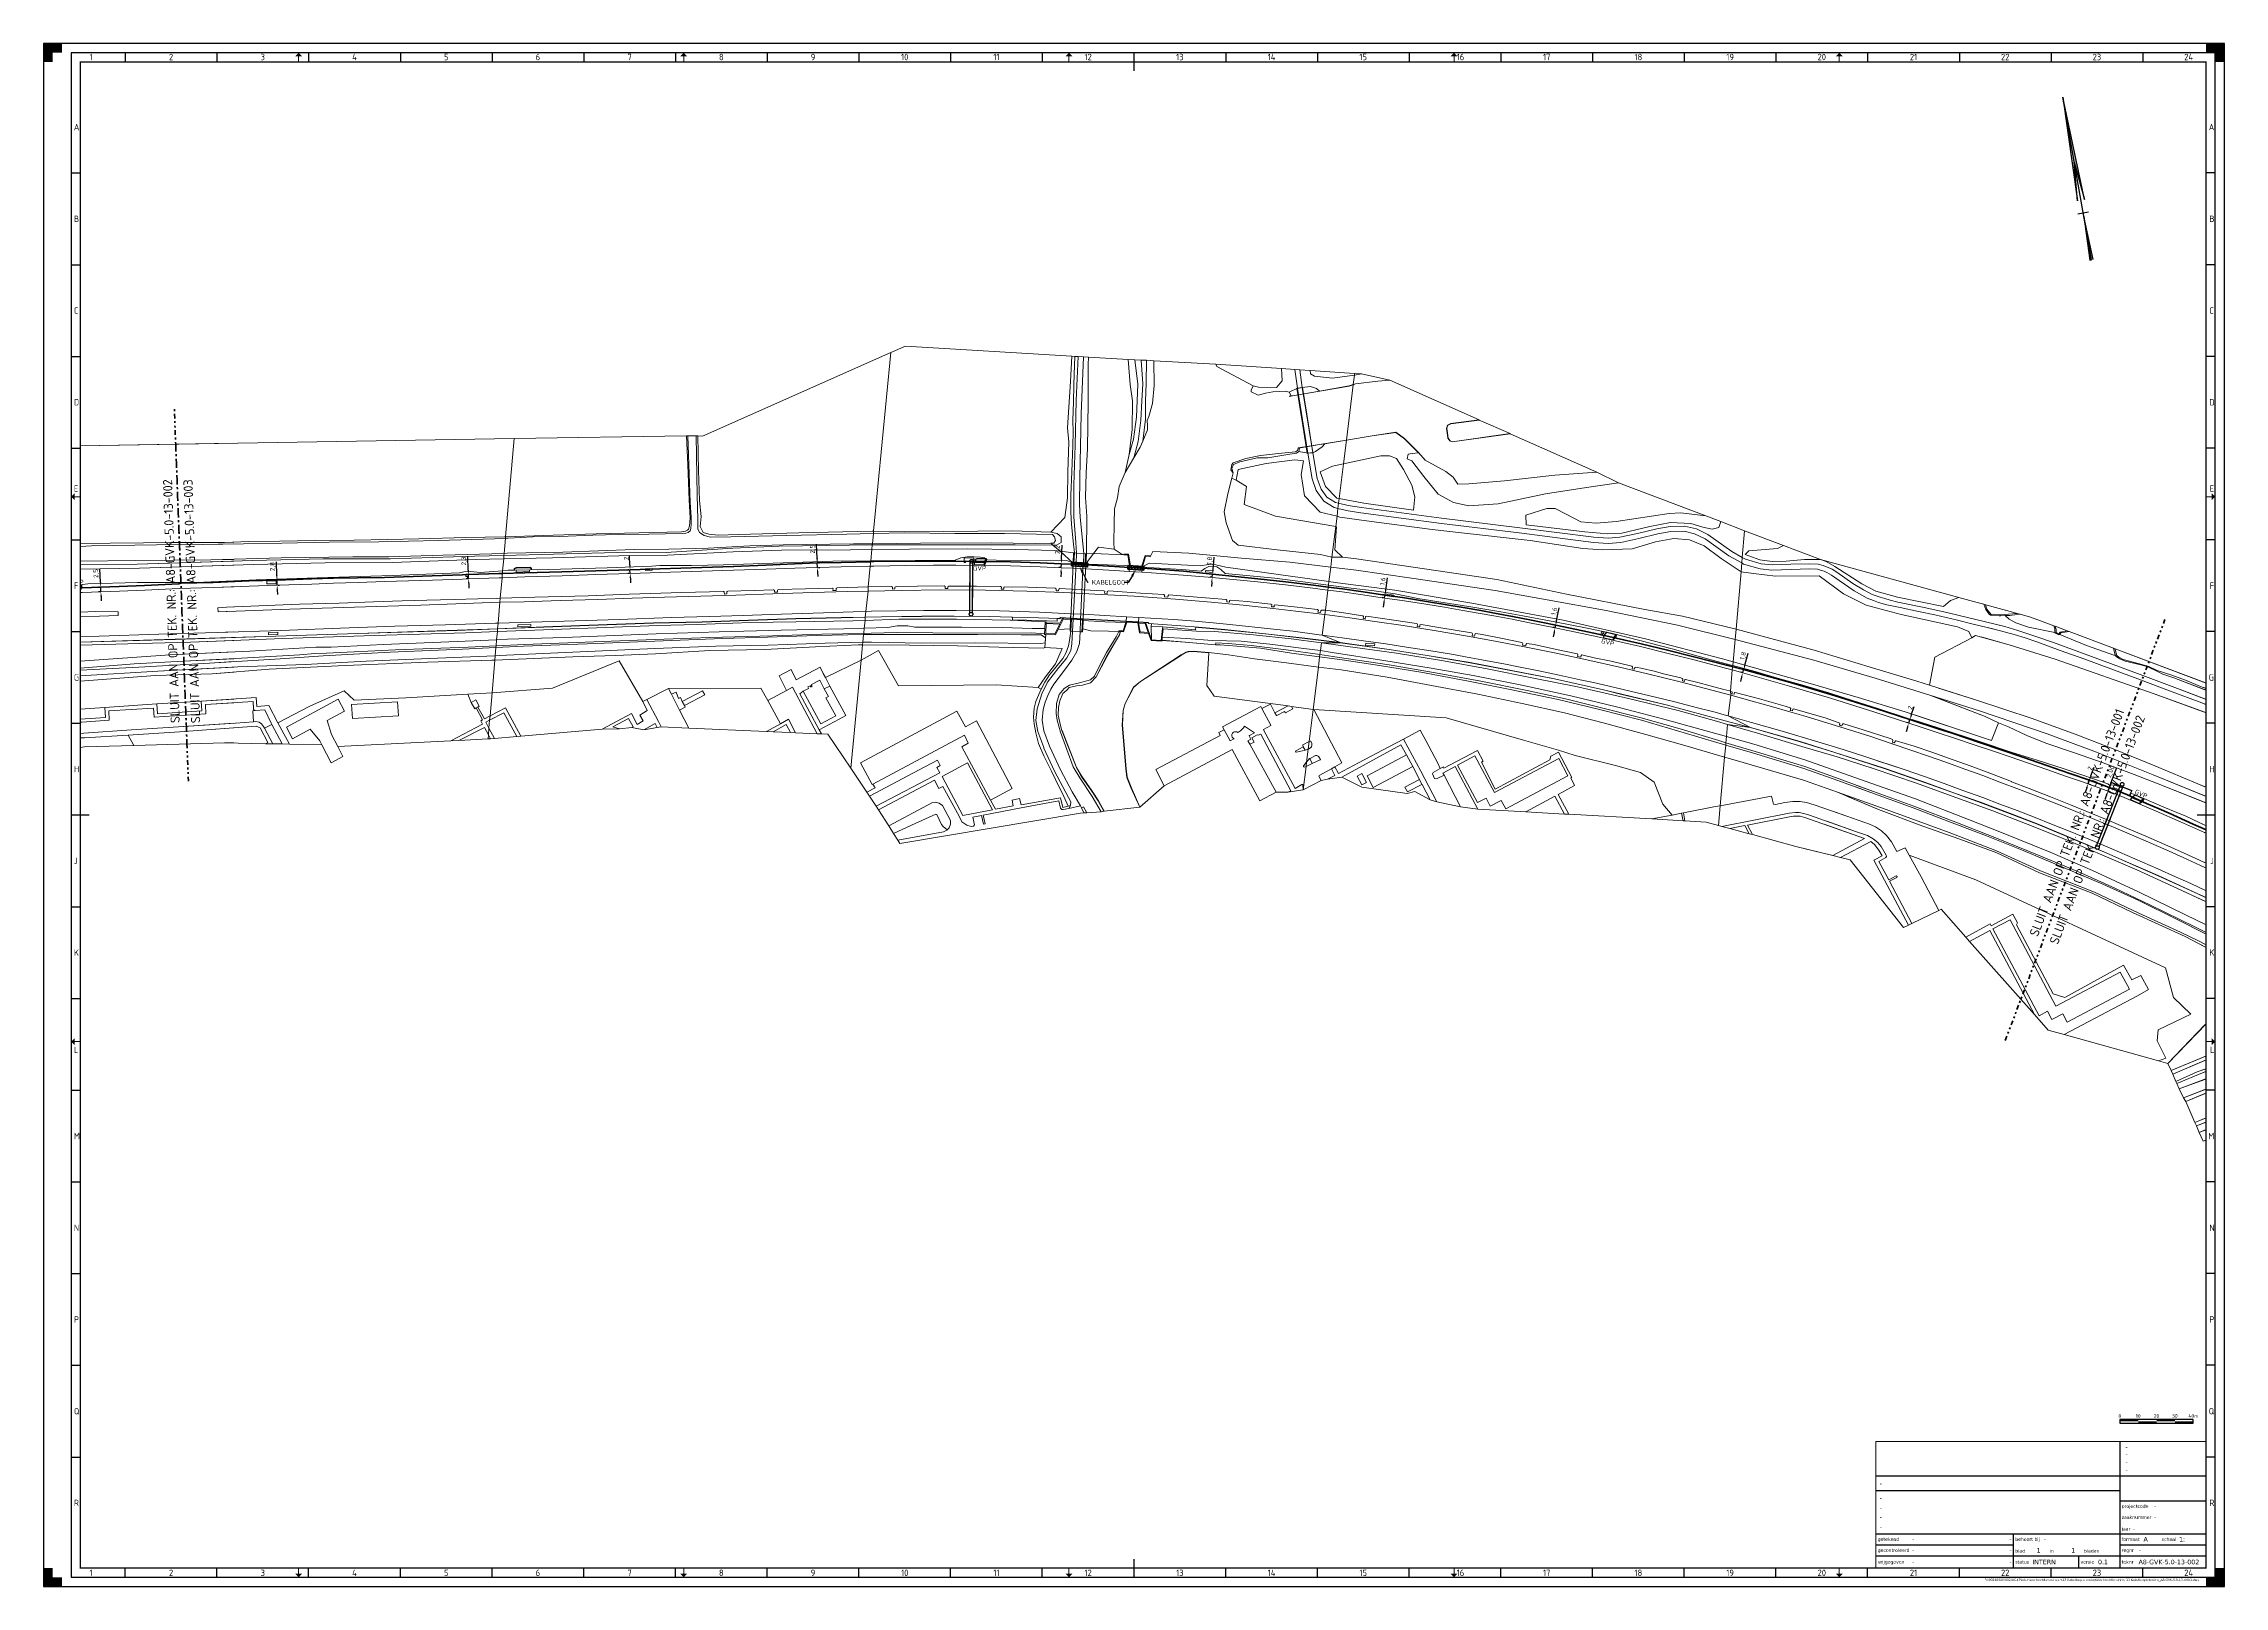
# Paper-space layout 'A8-GVK-5.0-13-002' of a CAD drawing. Header units: metres, sheet in millimetres. Extents: x 0 to 1189, y 0 to 841.
# The model-space entities are those that its viewports show. They can reach past a viewport. Long polylines and large blocks are cut down to what shows.
import ezdxf
from ezdxf import colors
from ezdxf.entities.mleader import LeaderData, LeaderLine
from ezdxf.enums import TextEntityAlignment as Align
from ezdxf.math import Vec2, Vec3

# ---------------------------------------------------------------- set-up
doc = ezdxf.new("R2010")
doc.units = ezdxf.units.M
doc.linetypes.add('AL-TEKENBLADGRENS', pattern=[11.5, 2.5, -1.5, 1, -1.5, 1, -1.5, 2.5])
doc.linetypes.add('XX-AFBREEK', pattern=[7, 4, -1, 1, -1])
for name, color, linetype, lineweight in [('B-WE-OG-TOPOKAART-G', 253, 'Continuous', 18), ('N-WE-KL-AANPIJLING-T25', 7, 'Continuous', 25), ('N-WE-KL-DATA-T18', 1, 'Continuous', 18), ('N-WE-KL-DATA-T25', 7, 'Continuous', 25), ('N-WE-KL-DATA_GLASVEZEL-G', 90, 'KL-GLASVEZEL-N', 35), ('N-WE-KL-DATA_GLASVEZEL-M', 7, 'Continuous', 18), ('N-WE-KL-DATA_GLASVEZEL_HULPSTUK-S', 90, 'Continuous', 25), ('N-WE-KL-DATA_GLASVEZEL_KAST_PUTKAST-S', 90, 'Continuous', 25), ('N-WE-KL-DATA_KABELGOOT-A', 92, 'Continuous', 18), ('N-WE-KL-DATA_KABELGOOT-G', 90, 'Continuous', 35), ('N-WE-VW-BEWEGWIJZERING_DRAAGCONSTRUCTIE_PORTAAL-G', 7, 'Continuous', 25), ('N-WE-VW-BEWEGWIJZERING_DRAAGCONSTRUCTIE_PORTAAL-S', 7, 'Continuous', 25), ('X-XX-AL-AFBREEKLIJN-G', 7, 'XX-AFBREEK', 18), ('X-XX-AL-ORIENTATIE-S', 7, 'Continuous', 25), ('X-XX-AL-TEKENBLAD-S', 7, 'Continuous', 25), ('X-XX-AL-TEKENBLAD-T18', 7, 'Continuous', 18), ('X-XX-AL-TEKENBLAD-T25', 7, 'Continuous', 25), ('X-XX-AL-TEKENBLAD_KADER-G', 7, 'Continuous', 25), ('X-XX-AL-TEKENBLAD_KADER_AFSNIJMARKERING-G', 7, 'Continuous', 25), ('X-XX-AL-TEKENBLAD_KADER_CENTERMARKERING-G', 7, 'Continuous', 25), ('X-XX-AL-TEKENBLAD_KADER_ROOSTERVERDELING-G', 7, 'Continuous', 25), ('X-XX-AL-TEKENBLAD_KADER_ROOSTERVERDELING-T35', 7, 'Continuous', 35), ('X-XX-AL-TEKENBLAD_KADER_VOUWMERK-G', 7, 'Continuous', 18), ('X-XX-AL-TEKENBLAD_SCHAALBALK-S', 7, 'Continuous', 25), ('X-XX-AL-TEKENBLAD_TITELBLOK-G', 7, 'Continuous', 25), ('X-XX-AL-TEKENBLAD_VIEWPORT-G', 7, 'Continuous', 18), ('X-XX-AL-TEKENBLADGRENS-G', 7, 'AL-TEKENBLADGRENS', 35), ('X-XX-AL-TEKENBLADGRENS-T50', 130, 'Continuous', 50)]:
    doc.layers.add(name, color=color, linetype=linetype, lineweight=lineweight)
doc.layers.add('GV-KAB-LIJN', color=3, linetype='Continuous')
doc.styles.add('ISO', font='isocp.shx')
doc.styles.add('NLCS-ISO', font='NLCS-ISO.ttf')
doc.styles.add('NLCS-ISO-T25', font='NLCS-ISO.ttf', dxfattribs={"height": 2.5})
doc.styles.add('NLCS-ISO-T50', font='NLCS-ISO.ttf', dxfattribs={"height": 5})
doc.styles.add('VERDANA', font='verdana.ttf')
doc.linetypes.add('KL-GLASVEZEL-N', pattern='A,4,-1,[101,NLCS.SHX,S=0.5,R=0,X=0,Y=0],-1,4,-1,["G",Standard,S=1,R=0,X=-0.25,Y=-0.5],-1.5', length=12.5)
doc.dimstyles.new('ISO', dxfattribs={"dimtxt": 2.5, "dimasz": 2.5, "dimexe": 1.25, "dimexo": 0.625, "dimtad": 1, "dimtxsty": 'ISO', "dimcen": 2.5, "dimadec": 0, "dimazin": 0, "dimtfac": 1, "dimtmove": 0, "dimatfit": 3, "dimfxl": 1, "dimarcsym": 0})

psp = doc.layouts.new('A8-GVK-5.0-13-002')

msp = doc.modelspace()

# ---------------------------------------------------------------- texts
at = {"layer": 'X-XX-AL-TEKENBLADGRENS-T50', "style": 'NLCS-ISO-T50'}
for s, p in [('SLUIT AAN OP TEK. NR.: A8-GVK-5.0-13-002', (116441.058, 497291.535)), ('SLUIT AAN OP TEK. NR.: A8-GVK-5.0-13-003', (116452.022, 497289.525))]:
    msp.add_text(s, height=5, rotation=81.81752, dxfattribs=at).set_placement(p, align=Align.MIDDLE_CENTER)

# ---------------------------------------------------------------- blocks, each defined once
blk = doc.blocks.new('SAL-TEKENBLAD-A0-SO')
at = {"layer": 'X-XX-AL-TEKENBLAD_KADER_AFSNIJMARKERING-G'}
for points in [[(10, 841), (0, 841), (0, 831), (5, 831), (5, 836), (10, 836)], [(1189, 831), (1189, 841), (1179, 841), (1179, 836), (1184, 836), (1184, 831)], [(0, 10), (0, 0), (10, 0), (10, 5), (5, 5), (5, 10)], [(1179, 0), (1189, 0), (1189, 10), (1184, 10), (1184, 5), (1179, 5)]]:
    blk.add_hatch(color=256, dxfattribs=at).paths.add_polyline_path(points)
at = {"layer": 'X-XX-AL-TEKENBLAD_KADER_VOUWMERK-G'}
h = blk.add_hatch(color=256, dxfattribs=at)
h.paths.add_polyline_path([(141, 834), (139, 836), (139, 834)])
h.paths.add_polyline_path([(139, 834), (139, 836), (137, 834)])
h = blk.add_hatch(color=256, dxfattribs=at)
h.paths.add_polyline_path([(351, 834), (349, 836), (349, 834)])
h.paths.add_polyline_path([(349, 834), (349, 836), (347, 834)])
h = blk.add_hatch(color=256, dxfattribs=at)
h.paths.add_polyline_path([(561, 834), (559, 836), (559, 834)])
h.paths.add_polyline_path([(559, 834), (559, 836), (557, 834)])
h = blk.add_hatch(color=256, dxfattribs=at)
h.paths.add_polyline_path([(771, 834), (769, 836), (769, 834)])
h.paths.add_polyline_path([(769, 834), (769, 836), (767, 834)])
h = blk.add_hatch(color=256, dxfattribs=at)
h.paths.add_polyline_path([(981, 834), (979, 836), (979, 834)])
h.paths.add_polyline_path([(979, 834), (979, 836), (977, 834)])
h = blk.add_hatch(color=256, dxfattribs=at)
h.paths.add_polyline_path([(17, 596), (15, 594), (17, 594)])
h.paths.add_polyline_path([(17, 594), (15, 594), (17, 592)])
h = blk.add_hatch(color=256, dxfattribs=at)
h.paths.add_polyline_path([(1182, 596), (1184, 594), (1182, 594)])
h.paths.add_polyline_path([(1182, 594), (1184, 594), (1182, 592)])
h = blk.add_hatch(color=256, dxfattribs=at)
h.paths.add_polyline_path([(17, 299), (15, 297), (17, 297)])
h.paths.add_polyline_path([(17, 297), (15, 297), (17, 295)])
h = blk.add_hatch(color=256, dxfattribs=at)
h.paths.add_polyline_path([(1182, 299), (1184, 297), (1182, 297)])
h.paths.add_polyline_path([(1182, 297), (1184, 297), (1182, 295)])
h = blk.add_hatch(color=256, dxfattribs=at)
h.paths.add_polyline_path([(141, 7), (139, 5), (139, 7)])
h.paths.add_polyline_path([(139, 7), (139, 5), (137, 7)])
h = blk.add_hatch(color=256, dxfattribs=at)
h.paths.add_polyline_path([(351, 7), (349, 5), (349, 7)])
h.paths.add_polyline_path([(349, 7), (349, 5), (347, 7)])
h = blk.add_hatch(color=256, dxfattribs=at)
h.paths.add_polyline_path([(561, 7), (559, 5), (559, 7)])
h.paths.add_polyline_path([(559, 7), (559, 5), (557, 7)])
h = blk.add_hatch(color=256, dxfattribs=at)
h.paths.add_polyline_path([(771, 7), (769, 5), (769, 7)])
h.paths.add_polyline_path([(769, 7), (769, 5), (767, 7)])
h = blk.add_hatch(color=256, dxfattribs=at)
h.paths.add_polyline_path([(981, 7), (979, 5), (979, 7)])
h.paths.add_polyline_path([(979, 7), (979, 5), (977, 7)])
at = {"layer": 'X-XX-AL-TEKENBLAD_KADER-G'}
for p, q in [((1189, 841), (0, 841)), ((0, 841), (0, 0)), ((1189, 0), (1189, 841)), ((0, 0), (1189, 0))]:
    blk.add_line(p, q, dxfattribs=at)
at = {"layer": 'X-XX-AL-TEKENBLAD_KADER-G', "const_width": 0.7, "flags": 128}
blk.add_lwpolyline([(20, 10), (1179, 10), (1179, 831), (20, 831)], close=True, dxfattribs=at)
at = {"layer": 'X-XX-AL-TEKENBLAD_KADER_CENTERMARKERING-G', "const_width": 0.7, "flags": 128}
for points in [[(594.5, 836), (594.5, 826)], [(15, 420.5), (25, 420.5)], [(1184, 420.5), (1174, 420.5)], [(594.5, 5), (594.5, 15)]]:
    blk.add_lwpolyline(points, dxfattribs=at)
at = {"layer": 'X-XX-AL-TEKENBLAD_KADER_ROOSTERVERDELING-G'}
for p, q in [((1184, 836), (15, 836)), ((15, 836), (15, 5)), ((44.5, 836), (44.5, 831)), ((94.5, 836), (94.5, 831)), ((144.5, 836), (144.5, 831)), ((194.5, 836), (194.5, 831)), ((244.5, 836), (244.5, 831)), ((294.5, 836), (294.5, 831)), ((344.5, 836), (344.5, 831)), ((394.5, 836), (394.5, 831)), ((444.5, 836), (444.5, 831)), ((494.5, 836), (494.5, 831)), ((544.5, 836), (544.5, 831)), ((644.5, 836), (644.5, 831)), ((694.5, 836), (694.5, 831)), ((744.5, 836), (744.5, 831)), ((794.5, 836), (794.5, 831)), ((844.5, 836), (844.5, 831)), ((894.5, 836), (894.5, 831)), ((944.5, 836), (944.5, 831)), ((994.5, 836), (994.5, 831)), ((1044.5, 836), (1044.5, 831)), ((1094.5, 836), (1094.5, 831)), ((1144.5, 836), (1144.5, 831)), ((1184, 5), (1184, 836)), ((15, 770.5), (20, 770.5)), ((1184, 770.5), (1179, 770.5)), ((15, 720.5), (20, 720.5)), ((1184, 720.5), (1179, 720.5)), ((15, 670.5), (20, 670.5)), ((1184, 670.5), (1179, 670.5)), ((15, 620.5), (20, 620.5)), ((1184, 620.5), (1179, 620.5)), ((15, 570.5), (20, 570.5)), ((1184, 570.5), (1179, 570.5)), ((15, 520.5), (20, 520.5)), ((1184, 520.5), (1179, 520.5)), ((15, 470.5), (20, 470.5)), ((1184, 470.5), (1179, 470.5)), ((15, 370.5), (20, 370.5)), ((1184, 370.5), (1179, 370.5)), ((15, 320.5), (20, 320.5)), ((1184, 320.5), (1179, 320.5)), ((15, 270.5), (20, 270.5)), ((1184, 270.5), (1179, 270.5)), ((15, 220.5), (20, 220.5)), ((1184, 220.5), (1179, 220.5)), ((15, 170.5), (20, 170.5)), ((1184, 170.5), (1179, 170.5)), ((15, 120.5), (20, 120.5)), ((1184, 120.5), (1179, 120.5)), ((15, 70.5), (20, 70.5)), ((1184, 70.5), (1179, 70.5)), ((15, 5), (1184, 5)), ((44.5, 5), (44.5, 10)), ((94.5, 5), (94.5, 10)), ((144.5, 5), (144.5, 10)), ((194.5, 5), (194.5, 10)), ((244.5, 5), (244.5, 10)), ((294.5, 5), (294.5, 10)), ((344.5, 5), (344.5, 10)), ((394.5, 5), (394.5, 10)), ((444.5, 5), (444.5, 10)), ((494.5, 5), (494.5, 10)), ((544.5, 5), (544.5, 10)), ((644.5, 5), (644.5, 10)), ((694.5, 5), (694.5, 10)), ((744.5, 5), (744.5, 10)), ((794.5, 5), (794.5, 10)), ((844.5, 5), (844.5, 10)), ((894.5, 5), (894.5, 10)), ((944.5, 5), (944.5, 10)), ((994.5, 5), (994.5, 10)), ((1044.5, 5), (1044.5, 10)), ((1094.5, 5), (1094.5, 10)), ((1144.5, 5), (1144.5, 10))]:
    blk.add_line(p, q, dxfattribs=at)
at = {"layer": 'X-XX-AL-TEKENBLAD_KADER_VOUWMERK-G'}
for p, q in [((139, 831), (139, 836)), ((349, 831), (349, 836)), ((559, 831), (559, 836)), ((769, 831), (769, 836)), ((979, 831), (979, 836)), ((20, 594), (15, 594)), ((1179, 594), (1184, 594)), ((20, 297), (15, 297)), ((1179, 297), (1184, 297)), ((139, 10), (139, 5)), ((349, 10), (349, 5)), ((559, 10), (559, 5)), ((769, 10), (769, 5)), ((979, 10), (979, 5))]:
    blk.add_line(p, q, dxfattribs=at)
at = {"layer": 'X-XX-AL-TEKENBLAD_KADER_ROOSTERVERDELING-T35', "lineweight": 35, "style": 'NLCS-ISO'}
for s, p in [('1', (25.9, 830.9)), ('2', (69.5, 830.9)), ('3', (119.5, 830.9)), ('4', (169.5, 830.9)), ('5', (219.5, 830.9)), ('6', (269.5, 830.9)), ('7', (319.5, 830.9)), ('8', (369.5, 830.9)), ('9', (419.5, 830.9)), ('10', (469.5, 830.9)), ('11', (519.5, 830.9)), ('12', (569.5, 830.9)), ('13', (619.5, 830.9)), ('14', (669.5, 830.9)), ('15', (719.5, 830.9)), ('16', (772.5, 830.9)), ('17', (819.5, 830.9)), ('18', (869.5, 830.9)), ('19', (919.5, 830.9)), ('20', (969.5, 830.9)), ('21', (1019.5, 830.9)), ('22', (1069.5, 830.9)), ('23', (1119.5, 830.9)), ('24', (1169.5, 830.9)), ('1', (25.9, 4.6)), ('2', (69.5, 4.6)), ('3', (119.5, 4.6)), ('4', (169.5, 4.6)), ('5', (219.5, 4.6)), ('6', (269.5, 4.6)), ('7', (319.5, 4.6)), ('8', (369.5, 4.6)), ('9', (419.5, 4.6)), ('10', (469.5, 4.6)), ('11', (519.5, 4.6)), ('12', (569.5, 4.6)), ('13', (619.5, 4.6)), ('14', (669.5, 4.6)), ('15', (719.5, 4.6)), ('16', (772.5, 4.6)), ('17', (819.5, 4.6)), ('18', (869.5, 4.6)), ('19', (919.5, 4.6)), ('20', (969.5, 4.6)), ('21', (1019.5, 4.6)), ('22', (1069.5, 4.6)), ('23', (1119.5, 4.6)), ('24', (1169.5, 4.6))]:
    blk.add_text(s, height=3.5, dxfattribs=at).set_placement(p, align=Align.BOTTOM_CENTER)
for s, p in [('A', (16.5, 795.5)), ('A', (1180.5, 795.5)), ('B', (16.5, 745.5)), ('B', (1180.8, 745.5)), ('C', (16.5, 695.5)), ('C', (1180.8, 695.5)), ('D', (16.5, 645.5)), ('D', (1180.8, 645.5)), ('E', (16.5, 598.5)), ('E', (1181, 598.5)), ('F', (16.5, 545.5)), ('F', (1181, 545.5)), ('G', (16.5, 495.5)), ('G', (1180.5, 495.5)), ('H', (16.5, 445.5)), ('H', (1180.8, 445.5)), ('J', (16.5, 395.5)), ('J', (1181.2, 395.5)), ('K', (16.5, 345.5)), ('K', (1180.8, 345.5)), ('L', (16.5, 292.5)), ('L', (1181.2, 292.5)), ('M', (16.5, 245.5)), ('M', (1180.2, 245.5)), ('N', (16.5, 195.5)), ('N', (1180.8, 195.5)), ('P', (16.5, 145.5)), ('P', (1180.8, 145.5)), ('Q', (16.5, 95.5)), ('Q', (1180.5, 95.5)), ('R', (16.5, 45.5)), ('R', (1180.8, 45.5))]:
    blk.add_text(s, height=3.5, dxfattribs=at).set_placement(p, align=Align.MIDDLE_LEFT)
blk = doc.blocks.new('SAL-TITELBLOK_RWS_GROOT')
at = {"layer": 'X-XX-AL-TEKENBLAD_TITELBLOK-G'}
for p, q in [((-47, 68.9), (-47, 0)), ((-180, 50.2), (0, 50.2)), ((-180, 42.2), (-47, 42.2)), ((-47, 36.7), (0, 36.7)), ((-180, 18.7), (0, 18.7)), ((-180, 12.7), (-105, 12.7)), ((-105, 0), (-105, 18.7)), ((-47, 12.7), (0, 12.7)), ((-180, 6.7), (0, 6.7)), ((-69.4, 0), (-69.4, 6.7))]:
    blk.add_line(p, q, dxfattribs=at)
at = {"layer": 'X-XX-AL-TEKENBLAD_TITELBLOK-G', "const_width": 0.3}
blk.add_lwpolyline([(0, 0), (0, 68.9), (-180, 68.9), (-180, 0)], close=True, dxfattribs=at)
at = {"layer": 'X-XX-AL-TEKENBLAD-T18', "style": 'VERDANA'}
for s, p in [('zaaknummer', (-46, 27.7)), ('projectcode', (-46, 33.7)), ('getekend', (-179, 15.7)), ('behoort bij', (-104, 15.7)), ('jaar', (-46, 21.3)), ('formaat', (-46, 15.7)), ('schaal', (-24.2, 15.7)), ('gecontroleerd', (-179, 9.7)), ('vrijgegeven', (-179, 3.3)), ('status', (-104, 3.3)), ('blad                 in                     bladen', (-104, 9.3)), ('versie', (-68.4, 3.3)), ('teknr', (-46, 3.3)), ('regnr', (-46, 9.7))]:
    blk.add_text(s, height=1.8, dxfattribs=at).set_placement(p, align=Align.MIDDLE_LEFT)
at = {"layer": 'X-XX-AL-TEKENBLAD-T25', "insert": (-3.7, -5.8), "char_height": 1.2, "attachment_point": 3, "style": 'VERDANA'}
blk.add_mtext('R:\\\\00240000\\\\00244147\\\\Infra\\\\voorbeeldtekeningen\\\\13 Kabellooptekening\\\\Voorbeeldtekening 13 Kabellooptekening_A8-GVK-5.0-13-XXX1.dwg', dxfattribs=at)
at = {"layer": 'X-XX-AL-TEKENBLAD-T25', "style": 'VERDANA'}
for tag, p in [('NL_META_DIENST1', (-44, 64.9)), ('NL_META_DIENST2', (-44, 60.8)), ('NL_META_DIENST3', (-44, 56.6)), ('NL_META_DIENST4', (-44, 52.4)), ('NL_META_PROJECTOMSCHRIJVING', (-178, 44.9)), ('NL_META_TEKENINGOMSCHRIJVING_01', (-178, 36.9)), ('NL_META_TEKENINGOMSCHRIJVING_02', (-178, 31.7)), ('NL_META_TEKENINGOMSCHRIJVING_03', (-178, 26.5)), ('NL_META_TEKENINGOMSCHRIJVING_04', (-178, 21.3))]:
    blk.add_attdef(tag, p, '', height=2.5, dxfattribs=at)
at = {"layer": 'X-XX-AL-TEKENBLAD-T25', "style": 'VERDANA', "flags": 3}
for tag, p in [('NL_META_DOCUMENTSOORT', (-44, 44.5)), ('NL_META_EIGENAAR', (-44, 39.6))]:
    blk.add_attdef(tag, p, '', height=2.5, dxfattribs=at)
at = {"layer": 'X-XX-AL-TEKENBLAD-T25', "style": 'VERDANA'}
for tag, p in [('NL_META_PROJECTCODE', (-28.3, 33.7)), ('NL_META_ZAAKNUMMER', (-28.3, 27.7)), ('NL_META_OPSTELLER', (-160.3, 15.7)), ('NL_META_RELATIE', (-88.6, 15.7)), ('NL_META_JAAR', (-39.9, 21.3)), ('NL_META_FORMAAT', (-34.1, 15.7)), ('NL_META_SCHAAL', (-14.7, 15.7)), ('NL_META_CONTROLER', (-160.3, 9.7)), ('NL_META_AUTORISATOR', (-160.3, 3.3)), ('NL_META_DOCUMENTSTATUS', (-94.7, 3.3)), ('NL_META_REVISIE', (-58.9, 3.3)), ('NL_META_DOCUMENTNR', (-36.8, 9.7)), ('NL_META_ID_NUMMER', (-36.8, 3.3))]:
    blk.add_attdef(tag, text='', height=2.5, dxfattribs=at).set_placement(p, align=Align.MIDDLE_LEFT)
for tag, p in [('NL_META_TEKEN_DATUM', (-106, 15.7)), ('NL_META_CONTROLE_DATUM', (-106, 9.7)), ('NL_META_VRIJGAVE_DATUM', (-106, 3.3))]:
    blk.add_attdef(tag, text='', height=2.5, dxfattribs=at).set_placement(p, align=Align.MIDDLE_RIGHT)
for tag, p in [('NL_META_BLADNUMMER', (-91.3, 9.7)), ('NL_META_AANTAL_BLADEN', (-72.4, 9.7))]:
    blk.add_attdef(tag, text='', height=2.5, dxfattribs=at).set_placement(p, align=Align.MIDDLE_CENTER)
blk = doc.blocks.new('SAL-SCHAALBALK_M1000')
at = {"const_width": 1}
for points in [[(0, 1.5), (10, 1.5)], [(10, 0.5), (20, 0.5)], [(20, 1.5), (30, 1.5)]]:
    blk.add_lwpolyline(points, dxfattribs=at)
blk.add_lwpolyline([(0, 0), (40, 0), (40, 2), (0, 2)], close=True)
blk.add_lwpolyline([(30, 0.5, 1, 1, 0), (40, 0.5, 0, 0, 0), (40, 0, 0, 0, 0)], format="xyseb")
at = {"style": 'NLCS-ISO'}
for s, p in [('0', (0, 3)), ('10', (10, 3)), ('20', (20, 3)), ('30', (30, 3)), ('40m', (40, 3))]:
    blk.add_text(s, height=2, dxfattribs=at).set_placement(p, align=Align.CENTER)
blk = doc.blocks.new('*D3')
at = {"layer": 'Defpoints', "color": 0, "transparency": 16777216}
for p in [(117463, 497006.3, 6.3), (117464, 497008, 6.3), (117464, 497008)]:
    blk.add_point(p, dxfattribs=at)
at = {"layer": 'N-WE-KL-DATA_GLASVEZEL-M', "color": 0, "lineweight": -2, "transparency": 16777216}
for p, q in [((117465.2, 497010.2), (117469.9, 497018.1)), ((117461.7, 497004.1), (117460.4, 497002)), ((117463, 497006.3), (117464, 497008)), ((117463.5, 497006), (117464, 497005.7)), ((117464.5, 497007.7), (117465.1, 497007.4))]:
    blk.add_line(p, q, dxfattribs=at)
at = {"layer": 'N-WE-KL-DATA_GLASVEZEL-M', "color": 0, "transparency": 16777216}
for points in [[(117461.3, 497004.4), (117462.1, 497003.9), (117463, 497006.3)], [(117464.9, 497010.4), (117465.6, 497010), (117464, 497008)]]:
    blk.add_solid(points, dxfattribs=at)
at = {"layer": 'N-WE-KL-DATA_GLASVEZEL-M', "color": 0, "transparency": 16777216, "insert": (117466.4, 497016.3), "char_height": 2.5, "attachment_point": 5, "rotation": 59.4723, "style": 'ISO'}
blk.add_mtext('2,00', dxfattribs=at)
blk = doc.blocks.new('*D5')
at = {"layer": 'Defpoints', "color": 0, "transparency": 16777216}
for p in [(117529.5, 496962, 6.3), (117530.4, 496963.3, 6.3), (117530.4, 496963.3)]:
    blk.add_point(p, dxfattribs=at)
at = {"layer": 'N-WE-KL-DATA_GLASVEZEL-M', "color": 0, "lineweight": -2, "transparency": 16777216}
for p, q in [((117531.9, 496965.3), (117536.9, 496972.4)), ((117528.1, 496959.9), (117526.6, 496957.9)), ((117529, 496962.3), (117528.5, 496962.7)), ((117529.5, 496962), (117530.4, 496963.3)), ((117530.9, 496962.9), (117531.4, 496962.6))]:
    blk.add_line(p, q, dxfattribs=at)
at = {"layer": 'N-WE-KL-DATA_GLASVEZEL-M', "color": 0, "transparency": 16777216}
for points in [[(117527.7, 496960.2), (117528.4, 496959.7), (117529.5, 496962)], [(117531.5, 496965.6), (117532.2, 496965.1), (117530.4, 496963.3)]]:
    blk.add_solid(points, dxfattribs=at)
at = {"layer": 'N-WE-KL-DATA_GLASVEZEL-M', "color": 0, "transparency": 16777216, "insert": (117533.4, 496971.1), "char_height": 2.5, "attachment_point": 5, "rotation": 54.6943, "style": 'ISO'}
blk.add_mtext('1,60', dxfattribs=at)
blk = doc.blocks.new('SKL-DATA_GLASVEZEL_GLASVEZELKABELPUT_RECHTHOEKIG')
at = {"color": 0, "linetype": 'ByBlock'}
for points in [[(-3.2, -1), (-2.1, 1), (3.2, 1), (2.1, -1)], [(3.2, 1), (3.2, -0.5), (2.1, -2.5)], [(-3.2, -1), (2.1, -1), (2.1, -2.5), (-3.2, -2.5), (-3.2, -1)]]:
    blk.add_lwpolyline(points, dxfattribs=at)
at = {"layer": 'N-WE-KL-DATA-T18', "linetype": 'ByBlock', "style": 'NLCS-ISO', "flags": 1}
for tag, p in [('OMSCHRIJVING_LEGENDA', (0, -8.4)), ('LOCATIE', (0, -12.2)), ('TYPE_HANDHOLE', (0, -16)), ('TYPE_GCO', (0, -19.8)), ('BPS-CODERING', (0, -23.6)), ('POSITIE_X', (0, -27.4)), ('POSITIE_Y', (0, -31.1)), ('OVERIGE_OPMERKING(EN)_1', (0, -34.9)), ('OVERIGE_OPMERKING(EN)_2', (0, -38.7))]:
    blk.add_attdef(tag, p, '', height=1.8, dxfattribs=at)
at = {"layer": 'N-WE-KL-DATA-T25', "linetype": 'ByBlock', "style": 'NLCS-ISO'}
blk.add_attdef('TYPE_SYMBOOL', text='', height=2.5, dxfattribs=at).set_placement((15.9, -0.2), align=Align.MIDDLE_CENTER)
blk = doc.blocks.new('SVW-BEWEGWIJZERING_DRAAGCONSTRUCTIE_PORTAAL')
for p, q in [((0.7, 0.7), (17.3, 0.7)), ((0.7, -0.8), (17.3, -0.8))]:
    blk.add_line(p, q)
at = {"linetype": 'ByBlock'}
for points in [[(0.7, 0.7), (36.3, 0.7)], [(0.7, -0.8), (36.3, -0.8)]]:
    blk.add_lwpolyline(points, dxfattribs=at)
for centre in [(0, 0), (37, 0)]:
    blk.add_circle(centre, 1, dxfattribs=at)
at = {"linetype": 'ByBlock', "style": 'NLCS-ISO', "flags": 13}
blk.add_attdef('LENGTE', text='', height=2.5, dxfattribs=at).set_placement((0, 0), align=Align.MIDDLE_LEFT)
blk = doc.blocks.new('*D29')
at = {"layer": 'Defpoints', "color": 0, "transparency": 16777216}
for p in [(116404.1, 497303.3, 4), (116404.5, 497305.7, 4.4), (116404.5, 497305.7)]:
    blk.add_point(p, dxfattribs=at)
at = {"layer": 'N-WE-KL-DATA_GLASVEZEL-M', "color": 0, "lineweight": -2, "transparency": 16777216}
for p, q in [((116404.8, 497308.2), (116405.8, 497315.7)), ((116403.5, 497303.3), (116402.9, 497303.4)), ((116403.8, 497305.8), (116403.2, 497305.9)), ((116403.8, 497300.8), (116403.4, 497298.3)), ((116404.1, 497303.3), (116404.5, 497305.7))]:
    blk.add_line(p, q, dxfattribs=at)
at = {"layer": 'N-WE-KL-DATA_GLASVEZEL-M', "color": 0, "transparency": 16777216}
for points in [[(116403.4, 497300.8), (116404.2, 497300.7), (116404.1, 497303.3)], [(116404.4, 497308.3), (116405.2, 497308.2), (116404.5, 497305.7)]]:
    blk.add_solid(points, dxfattribs=at)
at = {"layer": 'N-WE-KL-DATA_GLASVEZEL-M', "color": 0, "transparency": 16777216, "insert": (116403.4, 497313.5), "char_height": 2.5, "attachment_point": 5, "rotation": 82.1747, "style": 'ISO'}
blk.add_mtext('2,5', dxfattribs=at)
blk = doc.blocks.new('SKL-DATA_HULP_VERBINDINGSMOF_HDPE_KOPPELING-SO')
at = {"layer": 'GV-KAB-LIJN'}
blk.add_line((-1, 0), (1, 0), dxfattribs=at)
at = {"layer": 'GV-KAB-LIJN', "const_width": 0.2}
for points in [[(-1, -0.5), (-1, 0.5)], [(1, -0.5), (1, 0.5)]]:
    blk.add_lwpolyline(points, dxfattribs=at)
blk = doc.blocks.new('*D30')
at = {"layer": 'Defpoints', "color": 0, "transparency": 16777216}
for p in [(117278, 497104.3, 6.3), (117278.8, 497105.9, 6.3), (117278.8, 497105.9)]:
    blk.add_point(p, dxfattribs=at)
at = {"layer": 'N-WE-KL-DATA_GLASVEZEL-M', "color": 0, "lineweight": -2, "transparency": 16777216}
for p, q in [((117279.9, 497108.2), (117282.8, 497114.4)), ((117277, 497102.1), (117275.9, 497099.8)), ((117277.5, 497104.6), (117276.9, 497104.8)), ((117278.2, 497106.2), (117277.7, 497106.5)), ((117278, 497104.3), (117278.8, 497105.9))]:
    blk.add_line(p, q, dxfattribs=at)
at = {"layer": 'N-WE-KL-DATA_GLASVEZEL-M', "color": 0, "transparency": 16777216}
for points in [[(117276.6, 497102.2), (117277.3, 497101.9), (117278, 497104.3)], [(117279.5, 497108.4), (117280.3, 497108), (117278.8, 497105.9)]]:
    blk.add_solid(points, dxfattribs=at)
at = {"layer": 'N-WE-KL-DATA_GLASVEZEL-M', "color": 0, "transparency": 16777216, "insert": (117280, 497113.3), "char_height": 2.5, "attachment_point": 5, "rotation": 64.5332, "style": 'ISO'}
blk.add_mtext('1,8', dxfattribs=at)
blk = doc.blocks.new('*D31')
at = {"layer": 'Defpoints', "color": 0, "transparency": 16777216}
for p in [(117453, 497012, 6.3), (117454, 497013.8, 6.3), (117454, 497013.8)]:
    blk.add_point(p, dxfattribs=at)
at = {"layer": 'N-WE-KL-DATA_GLASVEZEL-M', "color": 0, "lineweight": -2, "transparency": 16777216}
for p, q in [((117455.2, 497016), (117457.7, 497020.3)), ((117451.8, 497009.9), (117450.6, 497007.7)), ((117453, 497012), (117454, 497013.8)), ((117453.6, 497011.7), (117454.1, 497011.4)), ((117454.5, 497013.5), (117455.1, 497013.2))]:
    blk.add_line(p, q, dxfattribs=at)
at = {"layer": 'N-WE-KL-DATA_GLASVEZEL-M', "color": 0, "transparency": 16777216}
for points in [[(117454.9, 497016.2), (117455.6, 497015.8), (117454, 497013.8)], [(117451.4, 497010.1), (117452.2, 497009.7), (117453, 497012)]]:
    blk.add_solid(points, dxfattribs=at)
at = {"layer": 'N-WE-KL-DATA_GLASVEZEL-M', "color": 0, "transparency": 16777216, "insert": (117455.4, 497020.1), "char_height": 2.5, "attachment_point": 5, "rotation": 60.6007, "style": 'ISO'}
blk.add_mtext('2', dxfattribs=at)
blk = doc.blocks.new('*D32')
at = {"layer": 'Defpoints', "color": 0, "transparency": 16777216}
for p in [(117362.4, 497061.6, 6.3), (117363.4, 497063.4, 6.3), (117363.4, 497063.4)]:
    blk.add_point(p, dxfattribs=at)
at = {"layer": 'N-WE-KL-DATA_GLASVEZEL-M', "color": 0, "lineweight": -2, "transparency": 16777216}
for p, q in [((117361.9, 497061.9), (117361.3, 497062.2)), ((117362.8, 497063.7), (117362.3, 497064)), ((117362.4, 497061.6), (117363.4, 497063.4)), ((117364.5, 497065.6), (117366.9, 497070)), ((117361.3, 497059.4), (117360.1, 497057.2))]:
    blk.add_line(p, q, dxfattribs=at)
at = {"layer": 'N-WE-KL-DATA_GLASVEZEL-M', "color": 0, "transparency": 16777216}
for points in [[(117360.9, 497059.6), (117361.6, 497059.2), (117362.4, 497061.6)], [(117364.2, 497065.8), (117364.9, 497065.4), (117363.4, 497063.4)]]:
    blk.add_solid(points, dxfattribs=at)
at = {"layer": 'N-WE-KL-DATA_GLASVEZEL-M', "color": 0, "transparency": 16777216, "insert": (117364.6, 497069.8), "char_height": 2.5, "attachment_point": 5, "rotation": 62.0152, "style": 'ISO'}
blk.add_mtext('2', dxfattribs=at)
blk = doc.blocks.new('*D33')
at = {"layer": 'Defpoints', "color": 0, "transparency": 16777216}
for p in [(117181.5, 497146.1, 3.7), (117182.1, 497147.6, 6.3), (117182.1, 497147.6)]:
    blk.add_point(p, dxfattribs=at)
at = {"layer": 'N-WE-KL-DATA_GLASVEZEL-M', "color": 0, "lineweight": -2, "transparency": 16777216}
for p, q in [((117181, 497146.4), (117180.4, 497146.6)), ((117181.5, 497147.9), (117181, 497148.1)), ((117181.5, 497146.1), (117182.1, 497147.6)), ((117183, 497150), (117185.6, 497156.5)), ((117180.6, 497143.8), (117179.7, 497141.5))]:
    blk.add_line(p, q, dxfattribs=at)
at = {"layer": 'N-WE-KL-DATA_GLASVEZEL-M', "color": 0, "transparency": 16777216}
for points in [[(117180.2, 497144), (117181, 497143.7), (117181.5, 497146.1)], [(117182.6, 497150.1), (117183.4, 497149.8), (117182.1, 497147.6)]]:
    blk.add_solid(points, dxfattribs=at)
at = {"layer": 'N-WE-KL-DATA_GLASVEZEL-M', "color": 0, "transparency": 16777216, "insert": (117182.8, 497155.1), "char_height": 2.5, "attachment_point": 5, "rotation": 68.5578, "style": 'ISO'}
blk.add_mtext('1,6', dxfattribs=at)
blk = doc.blocks.new('*D34')
at = {"layer": 'Defpoints', "color": 0, "transparency": 16777216}
for p in [(117092.8, 497178.4, 3.2), (117093.3, 497179.9, 6.3), (117093.3, 497179.9)]:
    blk.add_point(p, dxfattribs=at)
at = {"layer": 'N-WE-KL-DATA_GLASVEZEL-M', "color": 0, "lineweight": -2, "transparency": 16777216}
for p, q in [((117094.1, 497182.3), (117096.2, 497188.9)), ((117092, 497176), (117091.2, 497173.6)), ((117092.2, 497178.6), (117091.6, 497178.8)), ((117092.7, 497180.1), (117092.1, 497180.3)), ((117092.8, 497178.4), (117093.3, 497179.9))]:
    blk.add_line(p, q, dxfattribs=at)
at = {"layer": 'N-WE-KL-DATA_GLASVEZEL-M', "color": 0, "transparency": 16777216}
for points in [[(117093.7, 497182.4), (117094.4, 497182.1), (117093.3, 497179.9)], [(117091.6, 497176.1), (117092.4, 497175.9), (117092.8, 497178.4)]]:
    blk.add_solid(points, dxfattribs=at)
at = {"layer": 'N-WE-KL-DATA_GLASVEZEL-M', "color": 0, "transparency": 16777216, "insert": (117093.6, 497187.4), "char_height": 2.5, "attachment_point": 5, "rotation": 71.762, "style": 'ISO'}
blk.add_mtext('1,6', dxfattribs=at)
blk = doc.blocks.new('*D35')
at = {"layer": 'Defpoints', "color": 0, "transparency": 16777216}
for p in [(117002.2, 497205.7, 6.3), (117002.7, 497207.5, 6.3), (117002.7, 497207.5)]:
    blk.add_point(p, dxfattribs=at)
at = {"layer": 'N-WE-KL-DATA_GLASVEZEL-M', "color": 0, "lineweight": -2, "transparency": 16777216}
for p, q in [((117003.4, 497209.9), (117005.2, 497216.5)), ((117001.6, 497205.9), (117001, 497206.1)), ((117002.1, 497207.6), (117001.5, 497207.8)), ((117002.2, 497205.7), (117002.7, 497207.5)), ((117001.5, 497203.3), (117000.9, 497200.9))]:
    blk.add_line(p, q, dxfattribs=at)
at = {"layer": 'N-WE-KL-DATA_GLASVEZEL-M', "color": 0, "transparency": 16777216}
for points in [[(117001.1, 497203.4), (117001.9, 497203.2), (117002.2, 497205.7)], [(117003, 497210), (117003.8, 497209.8), (117002.7, 497207.5)]]:
    blk.add_solid(points, dxfattribs=at)
at = {"layer": 'N-WE-KL-DATA_GLASVEZEL-M', "color": 0, "transparency": 16777216, "insert": (117002.6, 497214.9), "char_height": 2.5, "attachment_point": 5, "rotation": 74.5594, "style": 'ISO'}
blk.add_mtext('1,8', dxfattribs=at)
blk = doc.blocks.new('*D36')
at = {"layer": 'Defpoints', "color": 0, "transparency": 16777216}
for p in [(116922, 497225.3, 2.6), (116922.5, 497227.4, 6.3), (116922.5, 497227.4)]:
    blk.add_point(p, dxfattribs=at)
at = {"layer": 'N-WE-KL-DATA_GLASVEZEL-M', "color": 0, "lineweight": -2, "transparency": 16777216}
for p, q in [((116923, 497229.9), (116924.6, 497237.3)), ((116921.4, 497225.4), (116920.8, 497225.5)), ((116921.5, 497222.8), (116920.9, 497220.4)), ((116921.8, 497227.5), (116921.2, 497227.7)), ((116922, 497225.3), (116922.5, 497227.4))]:
    blk.add_line(p, q, dxfattribs=at)
at = {"layer": 'N-WE-KL-DATA_GLASVEZEL-M', "color": 0, "transparency": 16777216}
for points in [[(116922.6, 497229.9), (116923.4, 497229.8), (116922.5, 497227.4)], [(116921.1, 497222.9), (116921.9, 497222.7), (116922, 497225.3)]]:
    blk.add_solid(points, dxfattribs=at)
at = {"layer": 'N-WE-KL-DATA_GLASVEZEL-M', "color": 0, "transparency": 16777216, "insert": (116922, 497235.2), "char_height": 2.5, "attachment_point": 5, "rotation": 77.8758, "style": 'ISO'}
blk.add_mtext('2,2', dxfattribs=at)
blk = doc.blocks.new('*D39')
at = {"layer": 'Defpoints', "color": 0, "transparency": 16777216}
for p in [(116791.2, 497248.5, 2.4), (116791.5, 497250.9, 6.3), (116791.5, 497250.9)]:
    blk.add_point(p, dxfattribs=at)
at = {"layer": 'N-WE-KL-DATA_GLASVEZEL-M', "color": 0, "lineweight": -2, "transparency": 16777216}
for p, q in [((116791.9, 497253.4), (116792.9, 497260.9)), ((116790.8, 497246), (116790.5, 497243.5)), ((116791.2, 497248.5), (116791.5, 497250.9)), ((116791.8, 497248.4), (116792.4, 497248.3)), ((116792.1, 497250.8), (116792.8, 497250.8))]:
    blk.add_line(p, q, dxfattribs=at)
at = {"layer": 'N-WE-KL-DATA_GLASVEZEL-M', "color": 0, "transparency": 16777216}
for points in [[(116791.4, 497253.5), (116792.3, 497253.3), (116791.5, 497250.9)], [(116790.4, 497246), (116791.2, 497245.9), (116791.2, 497248.5)]]:
    blk.add_solid(points, dxfattribs=at)
at = {"layer": 'N-WE-KL-DATA_GLASVEZEL-M', "color": 0, "transparency": 16777216, "insert": (116790.5, 497258.7), "char_height": 2.5, "attachment_point": 5, "rotation": 82.117, "style": 'ISO'}
blk.add_mtext('2,5', dxfattribs=at)
blk = doc.blocks.new('*D40')
at = {"layer": 'Defpoints', "color": 0, "transparency": 16777216}
for p in [(116690.3, 497265, 6.3), (116690.3, 497265), (116690.1, 497263, 2.2)]:
    blk.add_point(p, dxfattribs=at)
at = {"layer": 'N-WE-KL-DATA_GLASVEZEL-M', "color": 0, "lineweight": -2, "transparency": 16777216}
for p, q in [((116689.7, 497265.1), (116689.1, 497265.1)), ((116690.1, 497263), (116690.3, 497265)), ((116690.7, 497267.4), (116691.4, 497272.4)), ((116689.4, 497263.1), (116688.8, 497263.2)), ((116689.7, 497260.5), (116689.3, 497258))]:
    blk.add_line(p, q, dxfattribs=at)
at = {"layer": 'N-WE-KL-DATA_GLASVEZEL-M', "color": 0, "transparency": 16777216}
for points in [[(116690.3, 497267.5), (116691.1, 497267.4), (116690.3, 497265)], [(116689.3, 497260.6), (116690.1, 497260.5), (116690.1, 497263)]]:
    blk.add_solid(points, dxfattribs=at)
at = {"layer": 'N-WE-KL-DATA_GLASVEZEL-M', "color": 0, "transparency": 16777216, "insert": (116689.4, 497271.4), "char_height": 2.5, "attachment_point": 5, "rotation": 81.7216, "style": 'ISO'}
blk.add_mtext('2', dxfattribs=at)
blk = doc.blocks.new('*D41')
at = {"layer": 'Defpoints', "color": 0, "transparency": 16777216}
for p in [(116603.1, 497277.7, 6.3), (116603.1, 497277.7), (116602.8, 497275.4, 2.3)]:
    blk.add_point(p, dxfattribs=at)
at = {"layer": 'N-WE-KL-DATA_GLASVEZEL-M', "color": 0, "lineweight": -2, "transparency": 16777216}
for p, q in [((116603.4, 497280.1), (116604.5, 497287.6)), ((116602.2, 497275.5), (116601.5, 497275.6)), ((116602.5, 497277.7), (116601.9, 497277.8)), ((116602.8, 497275.4), (116603.1, 497277.7)), ((116602.4, 497272.9), (116602.1, 497270.4))]:
    blk.add_line(p, q, dxfattribs=at)
at = {"layer": 'N-WE-KL-DATA_GLASVEZEL-M', "color": 0, "transparency": 16777216}
for points in [[(116603, 497280.2), (116603.9, 497280.1), (116603.1, 497277.7)], [(116602, 497273), (116602.8, 497272.8), (116602.8, 497275.4)]]:
    blk.add_solid(points, dxfattribs=at)
at = {"layer": 'N-WE-KL-DATA_GLASVEZEL-M', "color": 0, "transparency": 16777216, "insert": (116602.1, 497285.4), "char_height": 2.5, "attachment_point": 5, "rotation": 81.8611, "style": 'ISO'}
blk.add_mtext('2,3', dxfattribs=at)
blk = doc.blocks.new('*D42')
at = {"layer": 'Defpoints', "color": 0, "transparency": 16777216}
for p in [(116499.4, 497290.1, 3.1), (116499.8, 497292.9, 6.3), (116499.8, 497292.9)]:
    blk.add_point(p, dxfattribs=at)
at = {"layer": 'N-WE-KL-DATA_GLASVEZEL-M', "color": 0, "lineweight": -2, "transparency": 16777216}
for p, q in [((116500.1, 497295.3), (116501.2, 497302.7)), ((116499, 497287.6), (116498.7, 497285.1)), ((116499.4, 497290.1), (116499.8, 497292.9)), ((116500, 497290), (116500.6, 497289.9)), ((116500.4, 497292.8), (116501, 497292.7))]:
    blk.add_line(p, q, dxfattribs=at)
at = {"layer": 'N-WE-KL-DATA_GLASVEZEL-M', "color": 0, "transparency": 16777216}
for points in [[(116498.6, 497287.7), (116499.4, 497287.5), (116499.4, 497290.1)], [(116499.7, 497295.4), (116500.5, 497295.3), (116499.8, 497292.9)]]:
    blk.add_solid(points, dxfattribs=at)
at = {"layer": 'N-WE-KL-DATA_GLASVEZEL-M', "color": 0, "transparency": 16777216, "insert": (116498.8, 497300.5), "char_height": 2.5, "attachment_point": 5, "rotation": 81.9395, "style": 'ISO'}
blk.add_mtext('2,8', dxfattribs=at)
blk = doc.blocks.new('SAL-ORIENTATIE_NOORDPIJL-SO')
for p, q in [((0, 64), (-2, 7)), ((0, -26), (0, 64)), ((2, 7), (0, 64)), ((-2, 7), (0, 28)), ((0, 28), (2, 7)), ((-3, 0), (3, 0)), ((0, -2), (-1, -26)), ((1, -26), (0, -2)), ((-1, -26), (0, -26))]:
    blk.add_line(p, q)
for points in [[(2, 7), (0, 28), (0, 64)], [(0, -26), (1, -26), (0, -2)]]:
    blk.add_solid(points)

# ---------------------------------------------------------------- dimensions: what is measured, and where the dimension line sits
at = {"layer": 'N-WE-KL-DATA_GLASVEZEL-M'}
for p1, p2, distance, picture, middle in [((116404.11, 497303.258, 3.983), (116404.45, 497305.735, 4.44), 0, '*D29', (116403.431, 497313.467)), ((116499.37, 497290.082, 3.089), (116499.763, 497292.854, 6.297), -0.002, '*D42', (116498.77, 497300.539)), ((116602.769, 497275.383, 2.3), (116603.095, 497277.66, 6.297), 0, '*D41', (116602.117, 497285.397)), ((116690.056, 497262.989, 2.232), (116690.344, 497264.968, 6.297), 0, '*D40', (116689.386, 497271.405)), ((116791.171, 497248.454, 2.421), (116791.514, 497250.93, 6.297), 0, '*D39', (116790.502, 497258.663)), ((116921.995, 497225.255, 2.646), (116922.457, 497227.406, 6.297), 0, '*D36', (116922.025, 497235.215)), ((117002.226, 497205.727, 6.297), (117002.705, 497207.462, 6.297), 0.013, '*D35', (117002.618, 497214.943)), ((117092.77, 497178.375, 3.191), (117093.271, 497179.895, 6.297), 0, '*D34', (117093.581, 497187.425)), ((117181.532, 497146.141, 3.677), (117182.117, 497147.63, 6.297), 0, '*D33', (117182.847, 497155.132)), ((117278.035, 497104.31, 6.297), (117278.809, 497105.935, 6.297), 0, '*D30', (117280.037, 497113.311)), ((117362.425, 497061.601, 6.297), (117363.363, 497063.367, 6.297), 0, '*D32', (117364.632, 497069.75))]:
    dim = msp.add_aligned_dim(p1=p1, p2=p2, distance=distance, dimstyle='ISO', dxfattribs=at)
    dim.commit()
    dim.dimension.update_dxf_attribs({"geometry": picture, "text_midpoint": middle})
for p1, p2, picture, middle in [((117462.963, 497006.293, 6.297), (117463.979, 497008.016, 6.297), '*D3', (117466.442, 497016.252)), ((117529.5, 496961.983, 6.297), (117530.425, 496963.289, 6.297), '*D5', (117533.402, 496971.062))]:
    dim = msp.add_aligned_dim(p1=p1, p2=p2, distance=0, dimstyle='ISO', override={"dimzin": 0}, dxfattribs=at)
    dim.commit()
    dim.dimension.update_dxf_attribs({"geometry": picture, "text_midpoint": middle})

# ---------------------------------------------------------------- hatches: boundary and pattern name
at = {"layer": 'N-WE-KL-DATA_KABELGOOT-A'}
h = msp.add_hatch(dxfattribs=at)
h.set_pattern_fill('ANSI31', color=256, scale=0.35, style=0)
h.set_pattern_definition([(35, (115239.072, 497068.6275), (-0.6373868, 0.9102827), [])])
h.paths.add_polyline_path([(116350.118, 497309.494), (116350.403, 497311.474), (116318.147, 497316.12), (116295.034, 497319.458), (116273.272, 497322.569), (116252.269, 497325.625), (116229.372, 497329.12), (116209.688, 497332.38), (116192.338, 497335.475), (116175.557, 497338.711), (116156.793, 497342.739), (116139.451, 497346.802), (116120.247, 497351.66), (116109.087, 497354.701), (116098.757, 497357.575), (116084.152, 497361.74), (116070.525, 497365.984), (116056.025, 497370.75), (116055.393, 497368.852), (116069.915, 497364.08), (116083.58, 497359.824), (116098.215, 497355.649), (116108.557, 497352.773), (116119.739, 497349.726), (116138.977, 497344.858), (116156.355, 497340.787), (116175.157, 497336.751), (116191.972, 497333.509), (116209.348, 497330.408), (116229.058, 497327.144), (116251.975, 497323.647), (116272.986, 497320.589), (116294.75, 497317.478), (116317.861, 497314.14)])
h = msp.add_hatch(dxfattribs=at)
h.set_pattern_fill('ANSI31', color=256, scale=0.35, angle=-3.229185, style=0)
h.set_pattern_definition([(31.77082, (116218.6853, 496836.9199), (-0.5850985, 0.9447414), [])])
h.paths.add_polyline_path([(116927.722, 497225.22), (116936.24, 497223.218), (116936.698, 497225.164), (116928.18, 497227.167)])
h = msp.add_hatch(dxfattribs=at)
h.set_pattern_fill('ANSI31', color=256, scale=0.35, angle=-3.444389, style=0)
h.set_pattern_definition([(31.55561, (116247.1174, 496832.5218), (-0.5815459, 0.9469324), [])])
h.paths.add_polyline_path([(116957.608, 497218.156), (116966.118, 497216.122), (116966.583, 497218.067), (116958.073, 497220.101)])

# ---------------------------------------------------------------- linework, layer by layer
at = {"layer": 'B-WE-OG-TOPOKAART-G'}
for points, elevation in [([(116306.456, 497331.994), (116305.678, 497326.837), (116303.089, 497327.228), (116303.863, 497332.436), (116306.456, 497331.994)], -0.299), ([(116303.863, 497332.436), (116303.089, 497327.228), (116305.678, 497326.837), (116306.456, 497331.994), (116303.863, 497332.436)], -0.299), ([(116328.974, 497284.376), (116328.619, 497284.429), (116328.044, 497284.515), (116328.497, 497287.559), (116328.514, 497287.672), (116333.833, 497286.88), (116333.363, 497283.723), (116333.039, 497283.771), (116332.403, 497283.866), (116328.974, 497284.376)], -0.326), ([(116490.109, 497264.191), (116495.092, 497263.506), (116495.286, 497264.792), (116490.266, 497265.467), (116490.109, 497264.191)], 3.083), ([(116490.109, 497264.191), (116490.266, 497265.467), (116495.286, 497264.792), (116495.092, 497263.506), (116490.109, 497264.191)], 3.083), ([(116373.968, 497243.036), (116395.273, 497240.726), (116394.704, 497235.311), (116373.346, 497237.667), (116373.968, 497243.036)], -0.298), ([(116318.56, 497234.374), (116319.143, 497234.833), (116319.829, 497234.852), (116320.101, 497234.578), (116320.034, 497234.176), (116318.86, 497233.67), (116318.561, 497233.904), (116318.56, 497234.374)], -0.407), ([(116447.66, 497234.977), (116447.091, 497229.748), (116422.998, 497232.446), (116423.532, 497237.712), (116447.66, 497234.977)], -0.298), ([(116447.66, 497234.977), (116447.091, 497229.748), (116422.998, 497232.446), (116423.532, 497237.712), (116447.66, 497234.977)], -0.298), ([(116508.272, 497200.108), (116507.503, 497202.514), (116503.528, 497209.603), (116493.121, 497206.119), (116490.883, 497213.043), (116521.416, 497223.202), (116523.625, 497216.132), (116513.422, 497212.801), (116514.365, 497204.874), (116516.638, 497197.772), (116518.499, 497191.959), (116511.62, 497189.628), (116508.272, 497200.108)], -0.106), ([(116527.211, 497211.438), (116527.954, 497219.066), (116552.98, 497216.128), (116552.126, 497208.535), (116527.211, 497211.438)], -0.106), ([(116527.211, 497211.438), (116552.126, 497208.535), (116552.98, 497216.128), (116527.954, 497219.066), (116527.211, 497211.438)], -0.106), ([(116999.13, 497209.341), (117003.024, 497208.353), (117003.294, 497209.304), (116999.372, 497210.274), (116999.13, 497209.341)], 2.583), ([(117003.294, 497209.304), (117003.024, 497208.353), (116999.13, 497209.341), (116999.372, 497210.274), (117003.294, 497209.304)], 2.583), ([(116705.831, 497189.323), (116717.764, 497193.198), (116718.557, 497190.756), (116706.624, 497186.881), (116705.831, 497189.323)], -0.153), ([(116783.332, 497182.722), (116784.841, 497178.14), (116783.577, 497177.723), (116783.414, 497177.67), (116786.925, 497167.008), (116778.17, 497164.124), (116771.854, 497183.301), (116774.965, 497184.326), (116774.911, 497184.489), (116774.671, 497185.218), (116776.065, 497185.677), (116776.316, 497184.914), (116776.351, 497184.808), (116776.974, 497185.013), (116776.61, 497186.117), (116780.182, 497187.294), (116780.238, 497187.212), (116781.695, 497187.692), (116783.332, 497182.722)], -0.277), ([(116800.435, 497126.962), (116800.004, 497126.821), (116795.761, 497139.549), (116852.445, 497158.057), (116855.51, 497148.987), (116861.986, 497151.139), (116874.764, 497111.324), (116861.992, 497107.228), (116851.792, 497138.508), (116855.524, 497139.805), (116854.163, 497144.5), (116800.435, 497126.962)], -0.206), ([(117456.218, 497096.115), (117452.336, 497096.1), (117451.255, 497095.163), (117450.165, 497096.292), (117450.396, 497097.897), (117450.321, 497099.019), (117450.201, 497099.675), (117456.218, 497096.115)], -1.396), ([(117456.218, 497096.115), (117452.336, 497096.1), (117451.255, 497095.163), (117450.165, 497096.292), (117450.396, 497097.897), (117450.321, 497099.019), (117450.201, 497099.675), (117456.218, 497096.115)], -1.396), ([(117062.886, 497080.149), (117061.126, 497085.364), (117063.894, 497086.298), (117065.654, 497081.084), (117062.886, 497080.149)], -0.174), ([(117061.126, 497085.364), (117062.886, 497080.149), (117065.654, 497081.084), (117063.894, 497086.298), (117061.126, 497085.364)], -0.174), ([(117091.986, 497085.251), (117068.735, 497077.677), (117066.517, 497084.485), (117089.768, 497092.059), (117091.986, 497085.251)], -0.327), ([(117095.23, 497074.797), (117086.752, 497072.075), (117085.836, 497074.929), (117094.314, 497077.651), (117095.23, 497074.797)], -0.293), ([(117116.174, 497081.802), (117126.252, 497085.09), (117133.369, 497063.481), (117171.07, 497075.663), (117174.278, 497065.635), (117137.849, 497053.666), (117136.268, 497058.697), (117129.866, 497056.678), (117128.336, 497061.394), (117123.415, 497059.809), (117116.174, 497081.802)], -0.086), ([(117116.174, 497081.802), (117123.415, 497059.809), (117128.336, 497061.394), (117129.866, 497056.678), (117136.268, 497058.697), (117137.849, 497053.666), (117174.278, 497065.635), (117171.07, 497075.663), (117133.369, 497063.481), (117126.252, 497085.09), (117116.174, 497081.802)], -0.086), ([(117452.353, 496907.883), (117455.698, 496897.88), (117419.236, 496886.078), (117417.64, 496890.993), (117411.169, 496888.973), (117409.643, 496893.774), (117404.718, 496892.164), (117388.104, 496943.176), (117398.172, 496946.401), (117414.553, 496895.71), (117452.353, 496907.883)], -0.292), ([(117398.172, 496946.401), (117388.104, 496943.176), (117404.718, 496892.164), (117409.643, 496893.774), (117411.169, 496888.973), (117417.64, 496890.993), (117419.236, 496886.078), (117455.698, 496897.88), (117452.353, 496907.883), (117414.553, 496895.71), (117398.172, 496946.401)], -0.292), ([(117566.36, 496859.469), (117565.771, 496858.383), (117553.928, 496856.554), (117547.218, 496854.378), (117537.726, 496852.391), (117522.338, 496849.379), (117510.49, 496847.297), (117506.579, 496846.121), (117494.388, 496843.603), (117472.914, 496839.715), (117472.252, 496842.667), (117487.014, 496846.058), (117495.104, 496847.732), (117514.646, 496851.647), (117536.706, 496856.113), (117548.556, 496858.328), (117558.846, 496859.933), (117565.823, 496860.402), (117566.36, 496859.469)], -1.425), ([(117519.167, 496848.383), (117519.564, 496845.736), (117512.768, 496844.716), (117512.371, 496847.363), (117519.167, 496848.383)], -1.11), ([(117512.371, 496847.363), (117512.768, 496844.716), (117519.564, 496845.736), (117519.167, 496848.383), (117512.371, 496847.363)], -1.11), ([(117573.277, 496856.143), (117570.548, 496855.344), (117569.824, 496858.307), (117572.59, 496858.92), (117573.277, 496856.143)], -0.787), ([(117569.824, 496858.307), (117570.548, 496855.344), (117573.277, 496856.143), (117572.59, 496858.92), (117569.824, 496858.307)], -0.787), ([(117570.882, 496837.39), (117571.859, 496834.106), (117568.086, 496833.093), (117567.107, 496836.294), (117570.882, 496837.39)], -0.822), ([(117567.107, 496836.294), (117568.086, 496833.093), (117571.859, 496834.106), (117570.882, 496837.39), (117567.107, 496836.294)], -0.822), ([(117541.457, 496829.932), (117541.929, 496827.283), (117540.007, 496826.885), (117539.531, 496829.507), (117541.457, 496829.932)], -1.085), ([(117539.531, 496829.507), (117540.007, 496826.885), (117541.929, 496827.283), (117541.457, 496829.932), (117539.531, 496829.507)], -1.085), ([(117490.207, 496816.628), (117489.861, 496818.109), (117491.031, 496818.32), (117490.745, 496819.578), (117498.054, 496821.299), (117498.699, 496818.453), (117490.207, 496816.628)], -1.21), ([(117302.381, 496593.079), (117302.337, 496590.332), (117302.798, 496589.343), (117303.376, 496588.997), (117303.966, 496588.761), (117309.307, 496588.383), (117309.747, 496584.847), (117297.07, 496586.488), (117283.924, 496587.831), (117271.556, 496588.898), (117263.831, 496589.125), (117254.799, 496589.126), (117254.09, 496589.489), (117253.776, 496590.045), (117253.676, 496590.508), (117253.906, 496590.991), (117254.262, 496591.37), (117254.593, 496591.514), (117260.619, 496591.725), (117269.326, 496591.513), (117279.676, 496590.919), (117288.692, 496590.46), (117296.39, 496589.637), (117296.908, 496589.65), (117297.557, 496589.936), (117297.998, 496590.339), (117298.401, 496590.779), (117298.585, 496591.43), (117298.789, 496593.226), (117302.381, 496593.079)], -1.911)]:
    msp.add_lwpolyline(points, close=True, dxfattribs=dict(at, elevation=elevation))
for points, elevation in [([(116381.301, 497242.241), (116395.273, 497240.726), (116394.704, 497235.311), (116380.358, 497236.893)], -0.298), ([(117487.676, 496842.388), (117472.914, 496839.715), (117472.252, 496842.667), (117487.014, 496846.058), (117488.373, 496846.339)], -1.425), ([(117459.514, 496558.239), (117459.181, 496579.767), (117462.161, 496579.744), (117462.161, 496579.744), (117462.388, 496565.64)], -2.189), ([(117236.326, 496591.441), (117238.648, 496591.478), (117246.402, 496591.415), (117246.799, 496591.098), (117246.995, 496590.608), (117246.944, 496589.734), (117246.559, 496589.14), (117245.976, 496588.922), (117238.529, 496588.815)], -1.864)]:
    msp.add_lwpolyline(points, dxfattribs=dict(at, elevation=elevation))
for points in [[(116366.054, 497403.526, -0.035), (116366.719, 497403.5, -0.035), (116367.269, 497403.568, -0.035), (116367.774, 497403.96, -0.035), (116368.291, 497404.789, -0.035), (116369.651, 497403.891, -0.195), (116362.357, 497393.489, -0.192), (116356.089, 497384.286, -0.171), (116354.759, 497384.109, -0.148), (116347.118, 497389.201, -0.151), (116361.185, 497409.229, -0.267), (116364.278, 497407.264, -0.017), (116364.584, 497404.759, -0.005), (116364.924, 497404.133, -0.035), (116365.405, 497403.736, -0.035), (116366.054, 497403.526, -0.035)], [(116368.291, 497404.789, -0.035), (116367.774, 497403.96, -0.035), (116367.269, 497403.568, -0.035), (116366.719, 497403.5, -0.035), (116366.054, 497403.526, -0.035), (116365.405, 497403.736, -0.035), (116364.924, 497404.133, -0.035), (116364.584, 497404.759, -0.005), (116364.278, 497407.264, -0.017), (116368.291, 497404.789, -0.035)], [(116275.613, 497308.815, 5.413), (116295.99, 497305.885, 5.133), (116318.775, 497302.663, 4.96), (116340.519, 497299.555, 4.863), (116340.493, 497299.383, 5.874), (116340.474, 497299.253, 4.767), (116340.464, 497299.183, 5.35), (116340.361, 497298.492, 4.761), (116339.859, 497295.11, 4.825), (116339.365, 497291.784, 4.806), (116338.973, 497289.149, 4.813), (116346.938, 497287.905, 4.643), (116346.89, 497287.664, 4.646), (116346.831, 497286.752, 4.716), (116338.267, 497287.997, 4.857), (116303.807, 497292.801, 5.199), (116266.766, 497298.097, 5.589)], [(116270.7, 497322.886, 5.271), (116296.003, 497319.332, 5.136), (116318.392, 497316.06, 4.911), (116341.692, 497312.643, 4.692), (116350.363, 497311.323, 4.746), (116350.359, 497311.124, 4.44), (116350.332, 497310.907, 4.44), (116350.312, 497310.748, 4.437), (116350.283, 497310.51, 4.44), (116342.046, 497311.666, 4.67), (116341.692, 497308.955, 4.792), (116341.258, 497305.637, 4.876), (116340.798, 497302.117, 4.854), (116340.714, 497301.472, 5.61), (116340.702, 497301.378, 4.857), (116340.688, 497301.275, 5.658), (116340.658, 497301.042, 4.863), (116314.037, 497304.877, 5.21), (116296.731, 497307.337, 5.423), (116279.928, 497309.724, 5.617)], [(116273.129, 497321.579, 5.27), (116294.892, 497318.468, 5.137), (116318.004, 497315.13, 4.907), (116341.997, 497311.673, 4.67), (116341.643, 497308.962, 4.792), (116341.209, 497305.644, 4.876), (116340.749, 497302.124, 4.854), (116340.653, 497301.383, 4.857), (116316.042, 497304.956, 5.09), (116291.299, 497308.518, 5.393)], [(116308.218, 497222.598, -0.277), (116308.362, 497226.694, -0.317), (116308.365, 497226.794, -0.317), (116308.374, 497227.1, -0.314), (116308.487, 497230.962, -0.274), (116308.499, 497231.387, -0.27), (116308.525, 497233.962, -0.303), (116309.216, 497245.999, -0.157), (116309.372, 497248.501, -0.22), (116311.372, 497266.432, -0.223), (116312.894, 497275.836, -0.169), (116314.435, 497284.135, -0.119), (116316.351, 497292.673, -0.139), (116318.109, 497299.769, -0.119), (116320.026, 497306.58, -0.109), (116323.423, 497317.285, -0.109), (116326.723, 497326.759, -0.159), (116330.866, 497337.464, -0.183), (116335.923, 497348.975, -0.16), (116341.139, 497359.464, -0.183), (116346.761, 497369.344, -0.187), (116352.471, 497378.863, -0.183), (116356.089, 497384.286, -0.171), (116362.357, 497393.489, -0.192), (116369.651, 497403.891, -0.195), (116375.82, 497400.136, -0.244), (116369.442, 497390.961, -0.227), (116363.053, 497381.663, -0.247), (116357.761, 497373.49, -0.317), (116355.264, 497369.479, -0.41), (116350.257, 497360.941, -0.413), (116342.894, 497347.042, -0.413), (116335.601, 497330.274, -0.403), (116333.065, 497323.515, -0.319), (116330.358, 497315.801, -0.319), (116326.311, 497302.579, -0.339), (116323.803, 497293.194, -0.309), (116321.665, 497283.938, -0.309), (116319.972, 497274.956, -0.369), (116319.479, 497271.887, -0.409), (116319.012, 497268.459, -0.391), (116318.092, 497261.705, -0.361), (116317.713, 497258.921, -0.38), (116316.599, 497248.244, -0.41), (116316.415, 497245.843, -0.43), (116316.04, 497239.408, -0.343), (116315.575, 497230.388, -0.372), (116315.379, 497228.278, -0.37), (116315.321, 497226.951, -0.398), (116315.302, 497226.519, -0.407), (116315.22, 497223.768, -0.407), (116315.171, 497222.126, -0.407), (116308.218, 497222.598, -0.277)], [(116379.373, 497397.779, -0.38), (116367.806, 497381.277, -0.37), (116359.161, 497373.106, -0.373), (116355.972, 497369.144, -0.387), (116350.794, 497360.283, -0.363), (116343.267, 497346.216, -0.327), (116336.331, 497330.514, -0.343), (116333.686, 497323.274, -0.329), (116331.009, 497315.554, -0.299), (116327.033, 497302.284, -0.319), (116324.518, 497293.045, -0.289), (116322.381, 497283.665, -0.309), (116320.727, 497274.756, -0.379), (116319.972, 497274.956, -0.369), (116321.665, 497283.938, -0.309), (116323.803, 497293.194, -0.309), (116326.311, 497302.579, -0.339), (116330.358, 497315.801, -0.319), (116333.065, 497323.515, -0.319), (116335.601, 497330.274, -0.403), (116342.894, 497347.042, -0.413), (116350.257, 497360.941, -0.413), (116355.264, 497369.479, -0.41), (116357.761, 497373.49, -0.317), (116363.053, 497381.663, -0.247), (116369.442, 497390.961, -0.227), (116375.82, 497400.136, -0.244), (116379.373, 497397.779, -0.38)], [(116382.807, 497395.617, -0.503), (116370.373, 497378.173, -0.56), (116369.648, 497378.583, -0.56), (116362.71, 497371.699, -0.553), (116359.241, 497367.242, -0.547), (116354.217, 497358.552, -0.503), (116348.923, 497348.807, -0.437), (116345.654, 497342.105, -0.4), (116349.515, 497340.008, -0.338), (116345.337, 497330.551, -0.262), (116352.293, 497327.479, -0.262), (116352.049, 497326.436, -0.467), (116349.322, 497326.129, -0.433), (116346.398, 497324.67, -0.31), (116342.99, 497321.372, -0.337), (116342.239, 497320.021, -0.372), (116337.223, 497322.023, -0.389), (116335.624, 497317.459, -0.399), (116333.079, 497309.563, -0.409), (116329.895, 497298.674, -0.399), (116327.143, 497287.827, -0.429), (116327.133, 497287.781, -0.383), (116325.9, 497282.037, -0.409), (116324.47, 497274.504, -0.449), (116320.727, 497274.756, -0.379), (116322.381, 497283.665, -0.309), (116324.518, 497293.045, -0.289), (116327.033, 497302.284, -0.319), (116331.009, 497315.554, -0.299), (116333.686, 497323.274, -0.329), (116336.331, 497330.514, -0.343), (116343.267, 497346.216, -0.327), (116350.794, 497360.283, -0.363), (116355.972, 497369.144, -0.387), (116359.161, 497373.106, -0.373), (116367.806, 497381.277, -0.37), (116379.373, 497397.779, -0.38), (116382.807, 497395.617, -0.503)], [(116383.726, 497394.973, -0.6), (116372.29, 497379.208, -0.6), (116366.32, 497370.793, -0.773), (116359.679, 497361.054, -0.787), (116354.235, 497352.518, -0.767), (116354.166, 497350.35, -0.763), (116356.58, 497345.449, -0.563), (116358.753, 497341.331, -0.454), (116358.376, 497341.249, -0.262), (116352.893, 497343.671, -0.262), (116351.99, 497341.628, -0.262), (116351.93, 497341.49, -0.262), (116350.457, 497342.141, -0.262), (116349.515, 497340.008, -0.338), (116345.654, 497342.105, -0.4), (116348.923, 497348.807, -0.437), (116354.217, 497358.552, -0.503), (116359.241, 497367.242, -0.547), (116362.71, 497371.699, -0.553), (116369.648, 497378.583, -0.56), (116370.373, 497378.173, -0.56), (116382.807, 497395.617, -0.503), (116383.726, 497394.973, -0.6)], [(116385.075, 497393.982, -1.637), (116373.348, 497377.428, -1.63), (116361.917, 497361.989, -1.63), (116355.785, 497352.684, -1.63), (116355.856, 497350.085, -1.63), (116359.104, 497343.344, -1.63), (116364.922, 497331.664, -1.63), (116368.711, 497328.696, -1.697), (116366.893, 497328.105, -0.653), (116363.299, 497330.431, -0.417), (116358.753, 497341.331, -0.454), (116356.58, 497345.449, -0.563), (116354.166, 497350.35, -0.763), (116354.235, 497352.518, -0.767), (116359.679, 497361.054, -0.787), (116366.32, 497370.793, -0.773), (116372.29, 497379.208, -0.6), (116383.726, 497394.973, -0.6), (116385.075, 497393.982, -1.637)], [(116284.387, 497307.355, 5.237), (116309.802, 497303.701, 5.04), (116340.424, 497299.259, 4.767), (116340.311, 497298.5, 4.761), (116339.809, 497295.118, 4.825), (116339.315, 497291.792, 4.806), (116338.923, 497289.157, 4.813), (116303.959, 497294.137, 5.2), (116265.341, 497299.627, 5.59)], [(116323.423, 497317.285, -0.109), (116320.026, 497306.58, -0.109), (116318.109, 497299.769, -0.119), (116316.351, 497292.673, -0.139), (116314.435, 497284.135, -0.119), (116312.894, 497275.836, -0.169), (116311.372, 497266.432, -0.223), (116309.372, 497248.501, -0.22), (116307.037, 497248.628, -0.22), (116304.785, 497247.908, -0.227), (116302.766, 497246.481, -0.25), (116301.109, 497244.811, -0.307), (116299.551, 497244.08, -0.447), (116297.584, 497243.968, -0.467), (116293.192, 497244.197, -0.484)], [(116292.286, 497275.564, -0.193), (116295.053, 497289.371, -0.28), (116296.22, 497297.584, -0.585), (116299.053, 497317.532, -0.541), (116299.111, 497317.937, -0.54), (116300.466, 497318.16, -0.503), (116306.572, 497322.45, -0.349), (116308.918, 497322.868, -0.196), (116313.154, 497324.747, -0.202), (116313.944, 497325.282, -0.244), (116315.879, 497326.979, -0.277), (116316.792, 497330.15, -0.274), (116315.506, 497332.915, -0.271), (116327.428, 497364.632, -0.291), (116344.544, 497385.655, -0.213), (116349.124, 497382.605, -0.218), (116352.341, 497380.71, -0.168), (116352.535, 497380.054, -0.18), (116352.471, 497378.863, -0.183), (116346.761, 497369.344, -0.187), (116341.139, 497359.464, -0.183), (116335.923, 497348.975, -0.16), (116330.866, 497337.464, -0.183), (116326.723, 497326.759, -0.159), (116323.423, 497317.285, -0.109)], [(116347.118, 497389.201, -0.151), (116354.759, 497384.109, -0.148), (116356.089, 497384.286, -0.171), (116352.471, 497378.863, -0.183), (116352.535, 497380.054, -0.18), (116352.341, 497380.71, -0.168), (116349.124, 497382.605, -0.218), (116344.544, 497385.655, -0.213), (116347.118, 497389.201, -0.151)], [(116355.06, 497384.979, -0.09), (116355.275, 497384.968, -0.09), (116355.438, 497385.081, -0.09), (116357.654, 497388.745, -0.067), (116357.676, 497389.017, -0.067), (116357.529, 497389.275, -0.067), (116356.991, 497389.646, -0.067), (116356.71, 497389.731, -0.067), (116356.353, 497389.659, -0.067), (116354.057, 497386.116, -0.067), (116353.999, 497385.845, -0.067), (116354.127, 497385.586, -0.067), (116355.06, 497384.979, -0.09)], [(116354.127, 497385.586, -0.067), (116353.999, 497385.845, -0.067), (116354.057, 497386.116, -0.067), (116356.353, 497389.659, -0.067), (116356.71, 497389.731, -0.067), (116356.991, 497389.646, -0.067), (116357.529, 497389.275, -0.067), (116357.676, 497389.017, -0.067), (116357.654, 497388.745, -0.067), (116355.438, 497385.081, -0.09), (116355.275, 497384.968, -0.09), (116355.06, 497384.979, -0.09), (116354.127, 497385.586, -0.067)], [(116390.502, 497330.284, -1.683), (116388.529, 497322.992, -1.683), (116376.923, 497325.298, -1.683), (116368.711, 497328.696, -1.697), (116364.922, 497331.664, -1.63), (116359.104, 497343.344, -1.63), (116355.856, 497350.085, -1.63), (116355.785, 497352.684, -1.63), (116361.917, 497361.989, -1.63), (116373.348, 497377.428, -1.63), (116385.075, 497393.982, -1.637), (116386.935, 497392.616, -1.67), (116373.65, 497373.79, -1.67), (116359.874, 497354.378, -1.677), (116358.423, 497352.056, -1.683), (116358.525, 497350.393, -1.683), (116366.143, 497334.583, -1.683), (116368.112, 497333.449, -1.683), (116390.502, 497330.284, -1.683)], [(116390.999, 497332.119, -0.984), (116390.502, 497330.284, -1.683), (116368.112, 497333.449, -1.683), (116366.143, 497334.583, -1.683), (116358.525, 497350.393, -1.683), (116358.423, 497352.056, -1.683), (116359.874, 497354.378, -1.677), (116373.65, 497373.79, -1.67), (116386.935, 497392.616, -1.67), (116389.146, 497391.388, -0.977), (116370.214, 497366.183, -0.93), (116359.452, 497351.845, -0.94), (116366.907, 497336.315, -0.716), (116368.469, 497335.573, -0.757), (116390.999, 497332.119, -0.984)], [(116390.999, 497332.119, -0.984), (116368.469, 497335.573, -0.757), (116366.907, 497336.315, -0.716), (116359.452, 497351.845, -0.94), (116370.214, 497366.183, -0.93), (116389.146, 497391.388, -0.977), (116405.001, 497383.856, -0.875), (116390.999, 497332.119, -0.984)], [(116480.119, 497317.362, -1.094), (116475.079, 497318.1, -1.128), (116459.786, 497320.758, -1.125), (116446.283, 497323.001, -1.104), (116431.7, 497325.411, -1.056), (116413.723, 497328.446, -0.942), (116391.587, 497332.029, -0.99), (116390.999, 497332.119, -0.984), (116405.001, 497383.856, -0.875), (116489.472, 497370.408, -0.917)], [(116406.237, 497383.659, -0.876), (116640.505, 497346.364, -0.991), (116626.637, 497294.512, -1.125)], [(116306.572, 497322.45, -0.349), (116290.833, 497329.581, -0.38), (116267.379, 497332.294, -0.48), (116268.359, 497339.903, -0.72), (116268.689, 497343.251, -0.63), (116269.173, 497347.107, -0.653), (116267.609, 497347.191, -0.66), (116270.33, 497368.17, -0.625), (116271.063, 497375.681, -0.763), (116322.763, 497365.657, -0.017), (116316.213, 497348.163, 0.143), (116306.572, 497322.45, -0.349)], [(116306.572, 497322.45, -0.349), (116316.213, 497348.163, 0.143), (116322.763, 497365.657, -0.017), (116327.428, 497364.632, -0.291), (116315.506, 497332.915, -0.271), (116316.792, 497330.15, -0.274), (116315.879, 497326.979, -0.277), (116313.944, 497325.282, -0.244), (116313.154, 497324.747, -0.202), (116308.918, 497322.868, -0.196), (116306.572, 497322.45, -0.349)], [(116947.744, 497337.799, -1.014), (116944.67, 497324.3, -1.069), (116941.339, 497310.714, -0.953), (116938.609, 497299.704, -0.965), (116938.065, 497291.915, -1.165), (116934.715, 497276.08, -1.212), (116932.079, 497262.074, -1.128), (116928.649, 497251.809, -1.043), (116919.758, 497245.258, -1.197), (116899.451, 497249.652, -1.133), (116862.121, 497255.931, -1.283), (116824.745, 497262.597, -1.352), (116850.905, 497356.838, -0.959), (116859.462, 497358.953, -0.947), (116947.744, 497337.799, -1.014)], [(116824.745, 497262.597, -1.352), (116823.959, 497262.737, -1.353), (116784.433, 497268.766, -1.447), (116751.81, 497273.559, -1.417), (116740.944, 497275.204, -1.343), (116736.058, 497276.578, -1.317), (116733.098, 497278.025, -1.18), (116732.138, 497281.475, -1.067), (116733.481, 497286.919, -0.947), (116734.21, 497295.589, -1.153), (116736.437, 497311.866, -1.173), (116739.32, 497330.399, -1.383), (116741.876, 497329.884, -1.113), (116850.905, 497356.838, -0.959), (116824.745, 497262.597, -1.352)], [(116291.7, 497296.764, -0.244), (116294.686, 497317.469, -0.291), (116294.409, 497318.291, -0.426), (116297.865, 497317.733, -0.27), (116299.111, 497317.937, -0.54), (116299.053, 497317.532, -0.541), (116296.22, 497297.584, -0.585), (116295.053, 497289.371, -0.28), (116288.876, 497290.827, -0.079)], [(116294.409, 497318.291, -0.426), (116256.171, 497323.788, -0.064), (116243.989, 497325.484, -0.39), (116243.801, 497324.338, -0.39), (116236.05, 497325.479, -0.358), (116237.946, 497342.232, -0.87), (116265.392, 497339.443, -0.77), (116265.441, 497340.156, -0.77), (116268.359, 497339.903, -0.72), (116267.379, 497332.294, -0.48), (116290.833, 497329.581, -0.38), (116306.572, 497322.45, -0.349), (116300.466, 497318.16, -0.503), (116299.111, 497317.937, -0.54), (116297.865, 497317.733, -0.27), (116294.409, 497318.291, -0.426)], [(116358.376, 497341.249, -0.262), (116357.445, 497339.141, -0.262), (116357.391, 497339.019, -0.262), (116357.351, 497338.927, -0.262), (116352.293, 497327.479, -0.262), (116345.337, 497330.551, -0.262), (116349.515, 497340.008, -0.338), (116350.457, 497342.141, -0.262), (116351.93, 497341.49, -0.262), (116351.99, 497341.628, -0.262), (116352.893, 497343.671, -0.262), (116358.376, 497341.249, -0.262)], [(116358.753, 497341.331, -0.454), (116363.299, 497330.431, -0.417), (116363.848, 497328.892, -0.349), (116352.293, 497327.479, -0.262), (116357.351, 497338.927, -0.262), (116357.391, 497339.019, -0.262), (116357.445, 497339.141, -0.262), (116358.376, 497341.249, -0.262), (116358.753, 497341.331, -0.454)], [(116733.371, 497331.596, -1.352), (116731.305, 497315.798, -1.295), (116728.629, 497296.795, -1.268), (116727.417, 497286.945, -1.133), (116726.489, 497282.983, -1.055), (116725.649, 497281.288, -1.088), (116724.93, 497280.738, -1.088), (116723.703, 497280.411, -1.088), (116722.658, 497280.405, -1.091), (116721.614, 497280.474, -1.106), (116698.52, 497283.998, -1.232), (116675.614, 497287.48, -1.265), (116652.4, 497290.795, -1.298), (116626.637, 497294.512, -1.125), (116640.505, 497346.364, -0.991), (116733.371, 497331.596, -1.352)], [(116930.066, 497232.036, -0.459), (116927.197, 497232.879, -1.026), (116922.996, 497234.163, -1.026), (116919.76, 497238.202, -1.142), (116921.611, 497237.866, -1.147), (116924.338, 497238.76, -1.167), (116924.935, 497241.752, -1.15), (116923.162, 497243.951, -1.147), (116919.758, 497245.258, -1.197), (116928.649, 497251.809, -1.043), (116932.079, 497262.074, -1.128), (116934.715, 497276.08, -1.212), (116938.065, 497291.915, -1.165), (116938.609, 497299.704, -0.965), (116941.339, 497310.714, -0.953), (116944.67, 497324.3, -1.069), (116947.744, 497337.799, -1.014), (116949.297, 497337.427, -1.055), (116947.25, 497327.749, -1.081), (116946.064, 497322.193, -1.072), (116944.368, 497313.008, -1.043), (116942.304, 497303.369, -1.011), (116941.249, 497296.966, -1.043), (116939.769, 497289.776, -1.061), (116936.847, 497275.763, -1.049), (116934.136, 497263.326, -1.003), (116932.354, 497253.955, -0.848), (116931.715, 497247.61, -0.671), (116931.044, 497238.393, -0.555), (116930.486, 497231.941, -0.459), (116930.066, 497232.036, -0.459)], [(116930.486, 497231.941, -0.459), (116931.044, 497238.393, -0.555), (116931.715, 497247.61, -0.671), (116932.354, 497253.955, -0.848), (116934.136, 497263.326, -1.003), (116936.847, 497275.763, -1.049), (116939.769, 497289.776, -1.061), (116941.249, 497296.966, -1.043), (116942.304, 497303.369, -1.011), (116944.368, 497313.008, -1.043), (116946.064, 497322.193, -1.072), (116947.25, 497327.749, -1.081), (116949.297, 497337.427, -1.055), (116951.041, 497337.009, -1.013), (116945.896, 497313.549, -1.031), (116941.037, 497289.709, -1.016), (116936.648, 497268.33, -1.007), (116933.695, 497251.416, -0.743), (116932.248, 497237.383, -0.537), (116931.545, 497231.661, -0.491), (116930.486, 497231.941, -0.459)], [(116953.881, 497336.328, -0.947), (116947.324, 497305.967, -1.063), (116940.445, 497271.519, -0.997), (116937.896, 497257.477, -0.837), (116937.04, 497250.591, -0.757), (116935.474, 497230.777, -0.473), (116931.545, 497231.661, -0.491), (116932.248, 497237.383, -0.537), (116933.695, 497251.416, -0.743), (116936.648, 497268.33, -1.007), (116941.037, 497289.709, -1.016), (116945.896, 497313.549, -1.031), (116951.041, 497337.009, -1.013), (116953.881, 497336.328, -0.947)], [(116936.464, 497230.455, -0.494), (116935.474, 497230.777, -0.473), (116937.04, 497250.591, -0.757), (116937.896, 497257.477, -0.837), (116940.445, 497271.519, -0.997), (116947.324, 497305.967, -1.063), (116953.881, 497336.328, -0.947), (116956.572, 497335.683, -1.112), (116955.803, 497331.83, -1.112), (116952.153, 497311.664, -1.157), (116947.518, 497286.805, -1.32), (116944.463, 497273.866, -0.982), (116941.763, 497260.715, -0.915), (116940.706, 497250.417, -0.703), (116936.882, 497230.357, -0.494), (116936.464, 497230.455, -0.494)], [(116936.882, 497230.357, -0.494), (116940.706, 497250.417, -0.703), (116941.763, 497260.715, -0.915), (116944.463, 497273.866, -0.982), (116947.518, 497286.805, -1.32), (116952.153, 497311.664, -1.157), (116955.803, 497331.83, -1.112), (116956.572, 497335.683, -1.112), (116977.608, 497330.679, -1.35), (116976.442, 497317.078, -1.293), (116976.189, 497308.151, -1.293), (116973.131, 497292.756, -1.287), (116969.136, 497279.525, -1.32), (116965.334, 497270.263, -1.235), (116960.856, 497263.339, -1.235), (116958.912, 497257.388, -1.235), (116956.22, 497251.846, -1.258), (116954.561, 497243.781, -1.258), (116952.74, 497233.748, -1.168), (116952.209, 497230.253, -1.168), (116944.094, 497232.802, -0.558), (116940.701, 497229.823, -0.485), (116936.882, 497230.357, -0.494)], [(116256.171, 497323.788, -0.064), (116294.409, 497318.291, -0.426), (116294.686, 497317.469, -0.291), (116291.7, 497296.764, -0.244), (116291.18, 497296.12, -0.299), (116279.468, 497297.736, -0.205), (116244.795, 497302.921, 0.097), (116240.534, 497303.598, -0.268), (116240.932, 497306.351, -0.312), (116242.082, 497314.303, -0.088), (116242.632, 497317.208, -0.095), (116243.801, 497324.338, -0.39), (116243.989, 497325.484, -0.39), (116256.171, 497323.788, -0.064)], [(116338.174, 497289.031, -0.309), (116338.885, 497281.229, -0.282), (116340.379, 497277.782, -0.593), (116342.96, 497274.999, -0.65), (116345.715, 497273.793, -0.367), (116349.818, 497273.649, -0.14), (116357.233, 497272.406, -0.53), (116365.633, 497271.068, -0.677), (116371.568, 497270.575, -0.253), (116374.212, 497270.09, -0.301), (116373.109, 497266.016, -0.44), (116362.458, 497267.086, -0.843), (116356.248, 497267.657, -0.798), (116349.405, 497268.481, -0.393), (116345.259, 497268.814, -0.503), (116340.013, 497268.922, -0.923), (116337.429, 497268.932, -0.931), (116337.684, 497273.666, -0.619), (116337.902, 497281.17, -0.387), (116337.929, 497287.604, -0.3), (116340.555, 497314.527, -0.527), (116340.799, 497317.429, -0.44), (116342.239, 497320.021, -0.372), (116342.99, 497321.372, -0.337), (116346.398, 497324.67, -0.31), (116349.322, 497326.129, -0.433), (116352.049, 497326.436, -0.467), (116366.893, 497328.105, -0.653), (116373.652, 497324.148, -1.017), (116388.046, 497321.207, -0.913), (116387.334, 497318.577, -0.667), (116378.19, 497320.2, -0.625), (116374.321, 497320.886, -0.607), (116360.954, 497323.346, -0.657), (116352.515, 497324.36, -0.603), (116348.386, 497323.17, -0.507), (116344.969, 497320.179, -0.454), (116342.376, 497316.04, -0.439), (116341.362, 497312.004, -0.309), (116338.174, 497289.031, -0.309)], [(116350.357, 497311.074, 4.509), (116350.332, 497310.907, 4.44), (116350.312, 497310.748, 4.437), (116341.362, 497312.004, -0.309), (116342.376, 497316.04, -0.439), (116344.969, 497320.179, -0.454), (116348.386, 497323.17, -0.507), (116352.515, 497324.36, -0.603), (116360.954, 497323.346, -0.657), (116374.321, 497320.886, -0.607), (116378.19, 497320.2, -0.625), (116378.524, 497310.756, 3.897), (116376.315, 497311.029, 3.923), (116361.726, 497312.553, 4.27), (116352.468, 497313.235, 4.22), (116350.363, 497311.323, 4.746), (116350.361, 497311.174, 4.43), (116350.357, 497311.074, 4.509)], [(116363.299, 497330.431, -0.417), (116366.893, 497328.105, -0.653), (116352.049, 497326.436, -0.467), (116352.293, 497327.479, -0.262), (116363.848, 497328.892, -0.349), (116363.299, 497330.431, -0.417)], [(116388.529, 497322.992, -1.683), (116388.046, 497321.207, -0.913), (116373.652, 497324.148, -1.017), (116366.893, 497328.105, -0.653), (116368.711, 497328.696, -1.697), (116376.923, 497325.298, -1.683), (116388.529, 497322.992, -1.683)], [(116478.484, 497308.094, -1.662), (116466.168, 497309.9, -1.663), (116425.478, 497316.828, -1.66), (116391.069, 497322.487, -1.683), (116388.529, 497322.992, -1.683), (116390.502, 497330.284, -1.683), (116392.027, 497330.068, -1.683), (116403.331, 497328.785, -1.647), (116438.368, 497323.216, -1.647), (116463.111, 497318.973, -1.647), (116479.943, 497316.369, -1.647)], [(116479.943, 497316.369, -1.647), (116463.111, 497318.973, -1.647), (116438.368, 497323.216, -1.647), (116403.331, 497328.785, -1.647), (116392.027, 497330.068, -1.683), (116390.502, 497330.284, -1.683), (116390.999, 497332.119, -0.984), (116391.587, 497332.029, -0.99), (116413.723, 497328.446, -0.942), (116431.7, 497325.411, -1.056), (116446.283, 497323.001, -1.104), (116459.786, 497320.758, -1.125), (116475.079, 497318.1, -1.128), (116480.119, 497317.362, -1.094)], [(116626.637, 497294.512, -1.125), (116626.414, 497293.678, -1.646), (116620.422, 497294.337, -1.646), (116590.148, 497298.834, -1.647), (116558.18, 497303.821, -1.647), (116531.316, 497308.199, -1.647), (116505.796, 497312.143, -1.647), (116485.305, 497315.539, -1.647), (116463.111, 497318.973, -1.647), (116438.368, 497323.216, -1.647), (116403.331, 497328.785, -1.647), (116396.694, 497329.538, -1.668)], [(116396.694, 497329.538, -1.668), (116403.331, 497328.785, -1.647), (116438.368, 497323.216, -1.647), (116463.111, 497318.973, -1.647), (116485.305, 497315.539, -1.647), (116505.796, 497312.143, -1.647), (116531.316, 497308.199, -1.647), (116558.18, 497303.821, -1.647), (116590.148, 497298.834, -1.647), (116620.422, 497294.337, -1.646), (116626.414, 497293.678, -1.646)], [(116626.637, 497294.512, -1.125), (116626.089, 497294.591, -1.121), (116605.14, 497297.791, -1.071), (116579.914, 497301.583, -1.065), (116563.061, 497304.195, -1.065), (116544.926, 497307.08, -1.02), (116524.063, 497310.461, -1.083), (116504.912, 497313.46, -1.074), (116488.278, 497316.167, -1.038), (116475.079, 497318.1, -1.128), (116459.786, 497320.758, -1.125), (116446.283, 497323.001, -1.104), (116431.7, 497325.411, -1.056), (116413.723, 497328.446, -0.942), (116396.979, 497331.156, -0.978)], [(116396.979, 497331.156, -0.978), (116413.723, 497328.446, -0.942), (116431.7, 497325.411, -1.056), (116446.283, 497323.001, -1.104), (116459.786, 497320.758, -1.125), (116475.079, 497318.1, -1.128), (116488.278, 497316.167, -1.038), (116504.912, 497313.46, -1.074), (116524.063, 497310.461, -1.083), (116544.926, 497307.08, -1.02), (116563.061, 497304.195, -1.065), (116579.914, 497301.583, -1.065), (116605.14, 497297.791, -1.071), (116626.089, 497294.591, -1.121), (116626.637, 497294.512, -1.125)], [(116738.438, 497330.576, -1.647), (116733.365, 497298.416, -1.637), (116731.42, 497285.673, -1.63), (116730.622, 497280.452, -1.623), (116731.181, 497278.337, -1.623), (116733.42, 497276.324, -1.64), (116736.677, 497274.867, -1.653), (116747.614, 497273.116, -1.67), (116777.613, 497268.543, -1.68), (116810.176, 497263.527, -1.697), (116824.395, 497261.334, -1.688), (116822.912, 497255.993, -1.661), (116812.739, 497257.683, -1.66), (116774.949, 497263.922, -1.663), (116756.885, 497266.49, -1.673), (116734.359, 497269.212, -1.67), (116713.018, 497272.345, -1.66), (116694.437, 497275.377, -1.66), (116655.946, 497280.856, -1.657), (116625.857, 497285.478, -1.66), (116624.282, 497285.705, -1.66), (116626.414, 497293.678, -1.646), (116627.944, 497293.51, -1.646), (116641.27, 497291.817, -1.646), (116655.818, 497289.494, -1.646), (116673.583, 497287.005, -1.646), (116687.353, 497284.966, -1.646), (116703.813, 497282.219, -1.646), (116721.795, 497279.449, -1.646), (116723.757, 497279.319, -1.646), (116725.139, 497279.527, -1.646), (116726.234, 497280.187, -1.646), (116726.887, 497281.447, -1.646), (116727.559, 497283.782, -1.646), (116728.195, 497287.49, -1.646), (116728.931, 497295.347, -1.646), (116731.239, 497310.895, -1.646), (116734.113, 497331.447, -1.622), (116738.438, 497330.576, -1.647)], [(116733.371, 497331.596, -1.352), (116734.113, 497331.447, -1.622), (116731.239, 497310.895, -1.646), (116728.931, 497295.347, -1.646), (116728.195, 497287.49, -1.646), (116727.559, 497283.782, -1.646), (116726.887, 497281.447, -1.646), (116726.234, 497280.187, -1.646), (116725.139, 497279.527, -1.646), (116723.757, 497279.319, -1.646), (116721.795, 497279.449, -1.646), (116703.813, 497282.219, -1.646), (116687.353, 497284.966, -1.646), (116673.583, 497287.005, -1.646), (116655.818, 497289.494, -1.646), (116641.27, 497291.817, -1.646), (116627.944, 497293.51, -1.646), (116626.414, 497293.678, -1.646), (116626.637, 497294.512, -1.125), (116652.4, 497290.795, -1.298), (116675.614, 497287.48, -1.265), (116698.52, 497283.998, -1.232), (116721.614, 497280.474, -1.106), (116722.658, 497280.405, -1.091), (116723.703, 497280.411, -1.088), (116724.93, 497280.738, -1.088), (116725.649, 497281.288, -1.088), (116726.489, 497282.983, -1.055), (116727.417, 497286.945, -1.133), (116728.629, 497296.795, -1.268), (116731.305, 497315.798, -1.295), (116733.371, 497331.596, -1.352)], [(116824.745, 497262.597, -1.352), (116824.395, 497261.334, -1.688), (116810.176, 497263.527, -1.697), (116777.613, 497268.543, -1.68), (116747.614, 497273.116, -1.67), (116736.677, 497274.867, -1.653), (116733.42, 497276.324, -1.64), (116731.181, 497278.337, -1.623), (116730.622, 497280.452, -1.623), (116731.42, 497285.673, -1.63), (116733.365, 497298.416, -1.637), (116738.438, 497330.576, -1.647), (116739.32, 497330.399, -1.383), (116736.437, 497311.866, -1.173), (116734.21, 497295.589, -1.153), (116733.481, 497286.919, -0.947), (116732.138, 497281.475, -1.067), (116733.098, 497278.025, -1.18), (116736.058, 497276.578, -1.317), (116740.944, 497275.204, -1.343), (116751.81, 497273.559, -1.417), (116784.433, 497268.766, -1.447), (116823.959, 497262.737, -1.353), (116824.745, 497262.597, -1.352)], [(117096.158, 497295.843, -1.473), (117087.252, 497266.793, -1.473), (117072.323, 497266.959, -1.473), (117061.801, 497267.128, -1.473), (117060.531, 497267.148, -1.473), (117060.529, 497267.048, -1.474), (117059.913, 497265.862, -1.474), (117058.768, 497265.294, -1.474), (117049.429, 497265.929, -1.474), (117039.577, 497266.577, -1.474), (117031.58, 497266.383, -1.474), (117024.343, 497265.349, -1.474), (117023.388, 497264.533, -1.474), (117022.311, 497261.538, -1.474), (117023.352, 497259.874, -1.046), (117022.172, 497257.106, -1.287), (117018.432, 497249.2, -1.122), (117014.864, 497239.889, -1.122), (117014.82, 497233.743, -1.122), (117016.524, 497223.598, -1.014), (117019.235, 497220.626, -1.014), (117039.707, 497214.405, -1.087), (117062.517, 497207.754, -1.052), (117068.399, 497205.303, -1.457), (117066.778, 497200.014, -1.48), (117045.267, 497206.564, -1.48), (117019.724, 497213.263, -1.48), (116991.928, 497220.887, -1.48), (116972.752, 497225.366, -1.48), (116970.846, 497222.736, -0.575), (116970.953, 497223.152, -1.473), (116968.184, 497223.863, -1.473), (116965.277, 497218.158, -1.473), (116959.358, 497219.627, -1.473), (116959.426, 497226.117, -1.473), (116957.023, 497226.659, -1.473), (116956.928, 497226.24, -0.569), (116955.549, 497226.947, -1.174), (116952.209, 497230.253, -1.168), (116952.74, 497233.748, -1.168), (116954.561, 497243.781, -1.258), (116956.22, 497251.846, -1.258), (116958.912, 497257.388, -1.235), (116960.856, 497263.339, -1.235), (116965.334, 497270.263, -1.235), (116971.341, 497277.429, -1.18), (116975.876, 497282.403, -1.177), (116977.781, 497285.427, -1.177), (116981.365, 497291.035, -1.197), (116981.847, 497293.389, -1.197), (116982.166, 497296.192, -1.186), (116983.412, 497298.062, -1.253), (116986.592, 497304.753, -1.267), (116989.194, 497314.351, -1.322), (116991.307, 497327.535, -1.322), (117024.39, 497319.94, -1.221), (117024.552, 497318.491, -1.29), (117042.27, 497304.799, -1.29), (117040.783, 497302.599, -1.351), (117040.707, 497301.707, -1.351), (117044.194, 497299.243, -1.302), (117048.184, 497299.71, -1.273), (117052.307, 497299.589, -1.285), (117059.237, 497298.749, -1.139), (117061.084, 497297.827, -1.104), (117061.775, 497295.72, -1.16), (117061.277, 497295.723, -1.474), (117060.825, 497295.725, -1.474), (117060.825, 497295.625, -1.473), (117062.425, 497295.617, -1.473), (117093.869, 497295.455, -1.473), (117096.158, 497295.843, -1.473)], [(116965.334, 497270.263, -1.235), (116969.136, 497279.525, -1.32), (116973.034, 497287.462, -0.347), (116976.699, 497299.008, -0.107), (116980.557, 497316.586, -0.29), (116981.256, 497329.842, -0.32), (116984.62, 497329.07, -0.117), (116983.175, 497316.277, -0.28), (116981.082, 497307.299, -0.323), (116978.785, 497296.861, -0.083), (116975.369, 497285.708, -0.473), (116971.341, 497277.429, -1.18), (116965.334, 497270.263, -1.235)], [(116969.136, 497279.525, -1.32), (116973.131, 497292.756, -1.287), (116976.189, 497308.151, -1.293), (116976.442, 497317.078, -1.293), (116977.608, 497330.679, -1.35), (116981.256, 497329.842, -0.32), (116980.557, 497316.586, -0.29), (116976.699, 497299.008, -0.107), (116973.034, 497287.462, -0.347), (116969.136, 497279.525, -1.32)], [(116987.436, 497328.605, -1.293), (116985.122, 497316.233, -1.279), (116983.048, 497306.737, -1.229), (116981.342, 497297.006, -1.11), (116977.781, 497285.427, -1.177), (116975.876, 497282.403, -1.177), (116971.341, 497277.429, -1.18), (116975.369, 497285.708, -0.473), (116978.785, 497296.861, -0.083), (116981.082, 497307.299, -0.323), (116983.175, 497316.277, -0.28), (116984.62, 497329.07, -0.117), (116987.436, 497328.605, -1.293)], [(116991.307, 497327.535, -1.322), (116989.194, 497314.351, -1.322), (116986.592, 497304.753, -1.267), (116983.412, 497298.062, -1.253), (116982.166, 497296.192, -1.186), (116981.847, 497293.389, -1.197), (116981.365, 497291.035, -1.197), (116977.781, 497285.427, -1.177), (116981.342, 497297.006, -1.11), (116983.048, 497306.737, -1.229), (116985.122, 497316.233, -1.279), (116987.436, 497328.605, -1.293), (116991.307, 497327.535, -1.322)], [(116315, 497313.901, -0.292), (116318.518, 497313.362, -0.283), (116317.431, 497306.38, -0.317), (116313.924, 497306.765, -0.326), (116315, 497313.901, -0.292)], [(116313.924, 497306.765, -0.326), (116317.431, 497306.38, -0.317), (116318.518, 497313.362, -0.283), (116315, 497313.901, -0.292), (116313.924, 497306.765, -0.326)], [(116333.039, 497283.771, -0.326), (116333.363, 497283.723, -0.326), (116333.833, 497286.88, -0.326), (116328.514, 497287.672, -0.326), (116328.497, 497287.559, -0.326), (116327.133, 497287.781, -0.383), (116327.143, 497287.827, -0.429), (116329.895, 497298.674, -0.399), (116333.079, 497309.563, -0.409), (116335.624, 497317.459, -0.399), (116337.223, 497322.023, -0.389), (116342.239, 497320.021, -0.372), (116340.799, 497317.429, -0.44), (116340.555, 497314.527, -0.527), (116337.929, 497287.604, -0.3), (116337.902, 497281.17, -0.387), (116337.684, 497273.666, -0.619), (116337.429, 497268.932, -0.931), (116337.237, 497268.933, -0.933), (116334.934, 497268.174, -0.797), (116334.493, 497266.242, -0.833), (116334.468, 497264.116, -0.873), (116331.667, 497256.337, -0.5), (116330.854, 497247.507, -0.35), (116325.448, 497248.073, -0.36), (116325.528, 497258.326, -0.45), (116325.206, 497262.464, -0.5), (116324.535, 497268.323, -0.545), (116327.168, 497270.624, -0.452), (116327.437, 497271.068, -0.452), (116328.799, 497279.928, -0.383), (116332.633, 497279.325, -0.197), (116332.731, 497279.674, -0.197), (116332.448, 497279.732, -0.197), (116333.039, 497283.771, -0.326)], [(116341.362, 497312.004, -0.309), (116350.312, 497310.748, 4.437), (116350.283, 497310.51, 4.44), (116342.096, 497311.66, 4.67), (116341.742, 497308.949, 4.792), (116341.308, 497305.631, 4.876), (116340.848, 497302.111, 4.854), (116340.752, 497301.371, 4.857), (116340.523, 497299.246, 4.767), (116340.41, 497298.485, 4.761), (116339.908, 497295.103, 4.825), (116339.414, 497291.777, 4.806), (116339.022, 497289.142, 4.813), (116346.938, 497287.905, 4.643), (116346.89, 497287.664, 4.646), (116338.174, 497289.031, -0.309), (116341.362, 497312.004, -0.309)], [(116380.82, 497293.264, 4.34), (116381.816, 497293.16, 4.34), (116382.088, 497293.566, 4.29), (116382.274, 497294.423, 4.237), (116383.622, 497294.199, 4.237), (116383.479, 497293.229, 4.29), (116383.899, 497292.871, 4.29), (116401.038, 497290.326, 4.157), (116411.096, 497288.915, 4.098), (116411.426, 497290.846, 4.113), (116399.418, 497293.072, 4.252), (116381.107, 497295.569, 4.373), (116360.173, 497298.582, 4.636), (116340.752, 497301.371, 4.857), (116340.848, 497302.111, 4.854), (116341.308, 497305.631, 4.876), (116341.742, 497308.949, 4.792), (116342.096, 497311.66, 4.67), (116350.283, 497310.51, 4.44), (116375.573, 497307.281, 4.173), (116382.283, 497306.288, 4.106), (116383.945, 497306.055, 4.097), (116390.948, 497305.075, 4.058), (116394.076, 497304.637, 4.031), (116414.144, 497301.879, 3.935), (116427.859, 497300.008, 3.791), (116446.444, 497297.587, 3.59), (116464.846, 497294.9, 3.371), (116475.892, 497293.391, 3.288)], [(116372.76, 497310.159, 3.837), (116384.834, 497309.366, 3.818), (116384.822, 497309.266, 3.942), (116372.754, 497310.059, 4.119), (116350.357, 497311.074, 4.509), (116350.361, 497311.174, 4.43), (116372.76, 497310.159, 3.837)], [(116385.001, 497309.956, 3.821), (116384.834, 497309.366, 3.818), (116372.76, 497310.159, 3.837), (116350.361, 497311.174, 4.43), (116350.363, 497311.323, 4.746), (116352.468, 497313.235, 4.22), (116361.726, 497312.553, 4.27), (116376.315, 497311.029, 3.923), (116378.524, 497310.756, 3.897), (116385.001, 497309.956, 3.821)], [(116387.334, 497318.577, -0.667), (116385.001, 497309.956, 3.821), (116378.524, 497310.756, 3.897), (116378.19, 497320.2, -0.625), (116387.334, 497318.577, -0.667)], [(116476.453, 497296.575, 2.935), (116456.11, 497299.295, 3.13), (116424.677, 497304.707, 3.377), (116397.76, 497308.723, 3.749), (116391.646, 497309.136, 3.743), (116385.001, 497309.956, 3.821), (116387.334, 497318.577, -0.667), (116390.107, 497318.085, -0.68), (116427.147, 497312.312, -0.798), (116477.933, 497304.967, -0.995)], [(116477.933, 497304.967, -0.995), (116427.147, 497312.312, -0.798), (116390.107, 497318.085, -0.68), (116387.334, 497318.577, -0.667), (116388.046, 497321.207, -0.913), (116390.758, 497320.653, -0.893), (116426.158, 497314.627, -1.067), (116478.313, 497307.125, -1.106)], [(116478.313, 497307.125, -1.106), (116426.158, 497314.627, -1.067), (116390.758, 497320.653, -0.893), (116388.046, 497321.207, -0.913), (116388.529, 497322.992, -1.683), (116391.069, 497322.487, -1.683), (116425.478, 497316.828, -1.66), (116466.168, 497309.9, -1.663), (116478.484, 497308.094, -1.662)], [(116623.973, 497284.55, -1.156), (116623.494, 497282.76, -1.056), (116608.174, 497285.095, -1.056), (116563.222, 497291.444, -1.036), (116527.21, 497297.582, -1.036), (116488.607, 497303.423, -1.036), (116427.147, 497312.312, -0.798), (116394.552, 497317.392, -0.694)], [(116394.552, 497317.392, -0.694), (116427.147, 497312.312, -0.798), (116488.607, 497303.423, -1.036), (116527.21, 497297.582, -1.036), (116563.222, 497291.444, -1.036), (116608.174, 497285.095, -1.056), (116623.494, 497282.76, -1.056)], [(116624.282, 497285.705, -1.66), (116623.973, 497284.55, -1.156), (116608.109, 497286.91, -1.157), (116562.769, 497293.578, -1.173), (116526.578, 497299.808, -1.147), (116488.393, 497305.675, -1.113), (116426.158, 497314.627, -1.067), (116395, 497319.931, -0.914)], [(116395, 497319.931, -0.914), (116426.158, 497314.627, -1.067), (116488.393, 497305.675, -1.113), (116526.578, 497299.808, -1.147), (116562.769, 497293.578, -1.173), (116608.109, 497286.91, -1.157), (116623.973, 497284.55, -1.156)], [(116395.327, 497321.787, -1.68), (116425.478, 497316.828, -1.66), (116466.168, 497309.9, -1.663), (116504.184, 497304.325, -1.66), (116542.677, 497298.155, -1.66), (116562.015, 497294.805, -1.66), (116591.259, 497290.466, -1.66), (116624.282, 497285.705, -1.66)], [(116626.414, 497293.678, -1.646), (116624.282, 497285.705, -1.66), (116591.259, 497290.466, -1.66), (116562.015, 497294.805, -1.66), (116542.677, 497298.155, -1.66), (116504.184, 497304.325, -1.66), (116466.168, 497309.9, -1.663), (116425.478, 497316.828, -1.66), (116395.327, 497321.787, -1.68)], [(117059.174, 497311.375, -1.1), (117058.425, 497304.682, -1.083), (117054.71, 497301.633, -1.083), (117045.035, 497303.537, -1.19), (117042.27, 497304.799, -1.29), (117024.552, 497318.491, -1.29), (117024.39, 497319.94, -1.221), (117059.174, 497311.375, -1.1)], [(117066.216, 497309.624, -0.78), (117065.841, 497299.283, -0.373), (117061.084, 497297.827, -1.104), (117059.237, 497298.749, -1.139), (117052.307, 497299.589, -1.285), (117048.184, 497299.71, -1.273), (117044.194, 497299.243, -1.302), (117040.707, 497301.707, -1.351), (117040.783, 497302.599, -1.351), (117042.27, 497304.799, -1.29), (117045.035, 497303.537, -1.19), (117054.71, 497301.633, -1.083), (117058.425, 497304.682, -1.083), (117059.174, 497311.375, -1.1), (117066.216, 497309.624, -0.78)], [(116288.876, 497290.827, -0.079), (116295.053, 497289.371, -0.28), (116292.286, 497275.564, -0.193)], [(116313.294, 497301.503, -0.336), (116316.757, 497300.946, -0.348), (116315.505, 497293.977, -0.313), (116312.17, 497294.514, -0.371), (116313.294, 497301.503, -0.336)], [(116312.17, 497294.514, -0.371), (116315.505, 497293.977, -0.313), (116316.757, 497300.946, -0.348), (116313.294, 497301.503, -0.336), (116312.17, 497294.514, -0.371)], [(116360.173, 497298.582, 4.636), (116381.107, 497295.569, 4.373), (116380.82, 497293.264, 4.34), (116368.658, 497295.06, 4.476), (116358.649, 497296.6, 4.529), (116358.246, 497296.799, 4.517), (116358.129, 497297.106, 4.517), (116358.237, 497298.06, 4.543), (116357.053, 497298.158, 4.543), (116356.833, 497297.182, 4.535), (116356.532, 497296.867, 4.535), (116340.523, 497299.246, 4.767), (116340.752, 497301.371, 4.857), (116360.173, 497298.582, 4.636)], [(116384.822, 497309.266, 3.942), (116383.945, 497306.055, 4.097), (116382.283, 497306.288, 4.106), (116375.573, 497307.281, 4.173), (116350.283, 497310.51, 4.44), (116350.312, 497310.748, 4.437), (116350.332, 497310.907, 4.44), (116350.357, 497311.074, 4.509), (116372.754, 497310.059, 4.119), (116384.822, 497309.266, 3.942)], [(116384.822, 497309.266, 3.942), (116391.35, 497308.511, 3.88), (116390.948, 497305.075, 4.058), (116383.945, 497306.055, 4.097), (116384.822, 497309.266, 3.942)], [(116384.834, 497309.366, 3.818), (116390.627, 497308.704, 3.715), (116390.653, 497308.929, 3.697), (116391.386, 497308.856, 3.833), (116391.35, 497308.511, 3.88), (116384.822, 497309.266, 3.942), (116384.834, 497309.366, 3.818)], [(116475.892, 497293.391, 3.288), (116464.846, 497294.9, 3.371), (116446.444, 497297.587, 3.59), (116427.859, 497300.008, 3.791), (116414.144, 497301.879, 3.935), (116394.076, 497304.637, 4.031), (116390.948, 497305.075, 4.058), (116391.35, 497308.511, 3.88), (116391.386, 497308.856, 3.833), (116390.653, 497308.929, 3.697), (116390.627, 497308.704, 3.715), (116384.834, 497309.366, 3.818), (116385.001, 497309.956, 3.821), (116391.646, 497309.136, 3.743)], [(116392.346, 497304.879, 4.046), (116394.076, 497304.637, 4.031), (116414.144, 497301.879, 3.935), (116427.859, 497300.008, 3.791), (116446.444, 497297.587, 3.59), (116464.846, 497294.9, 3.371), (116484.312, 497292.241, 3.224), (116499.37, 497290.082, 3.089), (116518.146, 497287.423, 2.972), (116529.754, 497285.779, 2.888), (116543.096, 497283.923, 2.81), (116557.444, 497281.818, 2.726), (116583.218, 497278.187, 2.549), (116599.562, 497275.842, 2.45), (116602.181, 497275.467, 2.435), (116602.769, 497275.383, 2.3), (116619.25, 497273.026, 2.316), (116620.832, 497272.804, 2.317), (116617.932, 497261.963, 2.584), (116615.691, 497262.284, 2.589), (116605.868, 497263.764, 2.69), (116593.032, 497265.693, 2.741), (116578.286, 497267.835, 2.825), (116564.952, 497269.806, 2.903), (116549.529, 497271.96, 2.969), (116530.959, 497274.66, 3.125), (116509.663, 497277.748, 3.248), (116470.088, 497283.06, 3.56), (116465.37, 497283.522, 3.572), (116465.189, 497281.361, 3.557), (116479.809, 497279.352, 3.44), (116503.92, 497276.034, 3.323), (116538.807, 497270.965, 3.072), (116574.703, 497265.798, 2.871), (116617.357, 497259.813, 2.521), (116614.424, 497248.847, 2.345), (116613.082, 497249.04, 2.352), (116585.971, 497252.962, 2.453), (116558.664, 497256.896, 2.534), (116533.928, 497260.353, 2.762), (116497.025, 497265.48, 3.092), (116462.727, 497270.371, 3.293), (116431.254, 497274.91, 3.68), (116399.055, 497279.536, 4.076), (116388.179, 497281.244, 4.212)], [(116391.646, 497309.136, 3.743), (116397.76, 497308.723, 3.749), (116424.677, 497304.707, 3.377), (116456.11, 497299.295, 3.13), (116476.453, 497296.575, 2.935)], [(116393.08, 497309.039, 3.744), (116397.76, 497308.723, 3.749), (116424.677, 497304.707, 3.377), (116456.11, 497299.295, 3.13), (116488.622, 497294.948, 2.819), (116521.552, 497290.261, 2.585), (116562.191, 497284.342, 2.429), (116598.389, 497279.471, 2.23), (116600.871, 497279.66, 2.222), (116604.745, 497279.139, 2.228), (116609.555, 497277.733, 2.192), (116621.821, 497276.504, 2.027), (116620.832, 497272.804, 2.317), (116619.25, 497273.026, 2.316), (116602.769, 497275.383, 2.3), (116603.222, 497278.013, 2.3), (116601.728, 497278.244, 2.3), (116601.513, 497276.919, 2.384), (116602.425, 497276.768, 2.375), (116602.181, 497275.467, 2.435), (116599.562, 497275.842, 2.45), (116583.218, 497278.187, 2.549), (116557.444, 497281.818, 2.726), (116543.096, 497283.923, 2.81), (116529.754, 497285.779, 2.888), (116518.146, 497287.423, 2.972), (116499.37, 497290.082, 3.089), (116484.312, 497292.241, 3.224), (116464.846, 497294.9, 3.371), (116446.444, 497297.587, 3.59), (116427.859, 497300.008, 3.791), (116414.144, 497301.879, 3.935), (116394.076, 497304.637, 4.031), (116392.346, 497304.879, 4.046)], [(116623.494, 497282.76, -1.056), (116621.821, 497276.504, 2.027), (116609.555, 497277.733, 2.192), (116604.745, 497279.139, 2.228), (116600.871, 497279.66, 2.222), (116598.389, 497279.471, 2.23), (116562.191, 497284.342, 2.429), (116521.552, 497290.261, 2.585), (116488.622, 497294.948, 2.819), (116456.11, 497299.295, 3.13), (116424.677, 497304.707, 3.377), (116397.76, 497308.723, 3.749), (116393.08, 497309.039, 3.744)], [(117061.775, 497295.72, -1.16), (117061.084, 497297.827, -1.104), (117065.841, 497299.283, -0.373), (117068.467, 497299.234, -0.373), (117073.011, 497298.988, -0.878), (117076.01, 497297.382, -0.892), (117077.424, 497295.64, -1.218), (117062.426, 497295.717, -1.16), (117061.775, 497295.72, -1.16)], [(117068.891, 497308.959, -0.78), (117068.467, 497299.234, -0.373), (117065.841, 497299.283, -0.373), (117066.216, 497309.624, -0.78), (117068.891, 497308.959, -0.78)], [(117077.424, 497295.64, -1.218), (117076.01, 497297.382, -0.892), (117073.011, 497298.988, -0.878), (117068.467, 497299.234, -0.373), (117068.891, 497308.959, -0.78), (117074.448, 497307.578, -0.76), (117074.288, 497305.645, -0.75), (117076.21, 497304.165, -0.81), (117085.692, 497301.257, -0.863), (117097.716, 497300.922, -1.034), (117096.141, 497295.942, -1.283), (117093.861, 497295.555, -1.283), (117077.424, 497295.64, -1.218)], [(117097.716, 497300.922, -1.034), (117085.692, 497301.257, -0.863), (117076.21, 497304.165, -0.81), (117074.288, 497305.645, -0.75), (117074.448, 497307.578, -0.76), (117097.964, 497301.732, -1.045), (117097.716, 497300.922, -1.034)], [(117097.716, 497300.922, -1.034), (117101.664, 497300.812, -1.09), (117116.229, 497294.893, -1.213), (117109.644, 497295.486, -1.28), (117097.388, 497296.152, -1.283), (117096.141, 497295.942, -1.283), (117097.716, 497300.922, -1.034)], [(117101.664, 497300.812, -1.09), (117097.716, 497300.922, -1.034), (117097.964, 497301.732, -1.045), (117101.664, 497300.812, -1.09)], [(116328.799, 497279.928, -0.383), (116327.437, 497271.068, -0.452), (116327.168, 497270.624, -0.452), (116324.535, 497268.323, -0.545), (116324.425, 497269.278, -0.513), (116324.47, 497274.504, -0.449), (116325.9, 497282.037, -0.409), (116327.133, 497287.781, -0.383), (116328.497, 497287.559, -0.326), (116328.044, 497284.515, -0.326), (116328.619, 497284.429, -0.326), (116328.005, 497280.053, -0.185), (116328.799, 497279.928, -0.383)], [(116376.447, 497278.348, 4.25), (116374.212, 497270.09, -0.301), (116371.568, 497270.575, -0.253), (116365.633, 497271.068, -0.677), (116357.233, 497272.406, -0.53), (116349.818, 497273.649, -0.14), (116345.715, 497273.793, -0.367), (116342.96, 497274.999, -0.65), (116340.379, 497277.782, -0.593), (116338.885, 497281.229, -0.282), (116338.174, 497289.031, -0.309), (116346.89, 497287.664, 4.646), (116346.869, 497287.203, 4.745), (116346.845, 497287.105, 4.634), (116346.831, 497286.752, 4.716), (116347.732, 497284.51, 4.563), (116350.479, 497282.424, 4.487), (116367.136, 497279.867, 4.38), (116376.447, 497278.348, 4.25)], [(116471.609, 497269.104, 3.241), (116462.727, 497270.371, 3.293), (116431.254, 497274.91, 3.68), (116399.055, 497279.536, 4.076), (116377.677, 497282.893, 4.344), (116373.017, 497283.625, 4.403), (116361.046, 497285.971, 4.485), (116346.938, 497287.905, 4.643), (116339.022, 497289.142, 4.813), (116339.414, 497291.777, 4.806), (116339.908, 497295.103, 4.825), (116340.41, 497298.485, 4.761), (116340.523, 497299.246, 4.767), (116356.532, 497296.867, 4.535), (116356.833, 497297.182, 4.535), (116357.053, 497298.158, 4.543), (116358.237, 497298.06, 4.543), (116358.129, 497297.106, 4.517), (116358.246, 497296.799, 4.517), (116358.649, 497296.6, 4.529), (116368.658, 497295.06, 4.476), (116380.82, 497293.264, 4.34)], [(116346.869, 497287.203, 4.745), (116346.89, 497287.664, 4.646), (116346.938, 497287.905, 4.643), (116361.046, 497285.971, 4.485), (116373.017, 497283.625, 4.403), (116377.677, 497282.893, 4.344), (116376.849, 497279.84, 4.196), (116346.869, 497287.203, 4.745)], [(116380.82, 497293.264, 4.34), (116381.107, 497295.569, 4.373), (116399.418, 497293.072, 4.252), (116411.426, 497290.846, 4.113), (116411.096, 497288.915, 4.098), (116401.038, 497290.326, 4.157), (116383.899, 497292.871, 4.29), (116383.479, 497293.229, 4.29), (116383.622, 497294.199, 4.237), (116382.274, 497294.423, 4.237), (116382.088, 497293.566, 4.29), (116381.816, 497293.16, 4.34), (116380.82, 497293.264, 4.34)], [(116390.067, 497291.955, 4.242), (116401.038, 497290.326, 4.157), (116411.096, 497288.915, 4.098), (116411.426, 497290.846, 4.113), (116399.418, 497293.072, 4.252), (116390.479, 497294.291, 4.311)], [(116390.479, 497294.291, 4.311), (116399.418, 497293.072, 4.252), (116411.426, 497290.846, 4.113), (116411.096, 497288.915, 4.098), (116401.038, 497290.326, 4.157), (116390.067, 497291.955, 4.242)], [(116494.026, 497291.723, 3.044), (116499.054, 497290.938, 3.02), (116499.324, 497292.449, 3.017), (116494.306, 497293.236, 3.005), (116494.026, 497291.723, 3.044)], [(116494.306, 497293.236, 3.005), (116499.324, 497292.449, 3.017), (116499.054, 497290.938, 3.02), (116494.026, 497291.723, 3.044), (116494.306, 497293.236, 3.005)], [(117096.158, 497295.843, -1.473), (117093.869, 497295.455, -1.473), (117062.425, 497295.617, -1.473), (117060.825, 497295.625, -1.473), (117060.825, 497295.725, -1.474), (117061.277, 497295.723, -1.474), (117061.775, 497295.72, -1.16), (117062.426, 497295.717, -1.16), (117077.424, 497295.64, -1.218), (117093.861, 497295.555, -1.283), (117096.141, 497295.942, -1.283), (117096.158, 497295.843, -1.473)], [(117067.968, 497263.142, -0.293), (117065.319, 497263.4, -0.273), (117064.903, 497263.44, -0.27), (117065.19, 497278.659, 0.61), (117065.294, 497284.211, 0.61), (117065.577, 497299.238, -0.373), (117065.84, 497299.233, -0.373), (117068.648, 497299.181, -0.373), (117068.371, 497284.518, 0.843), (117068.26, 497278.602, 0.82), (117067.968, 497263.142, -0.293)], [(117065.324, 497263.45, -0.273), (117065.839, 497299.183, -0.373), (117068.465, 497299.134, -0.373), (117068.027, 497263.187, -0.293), (117065.324, 497263.45, -0.273)], [(117218.609, 497225.844, -1.48), (117195.902, 497228.247, -1.477), (117168.262, 497229.905, -1.477), (117148.914, 497231.749, -1.47), (117142.935, 497232.604, -1.473), (117141.072, 497236.707, -1.473), (117137.605, 497240.534, -1.473), (117127.601, 497248.508, -1.473), (117124.809, 497253.232, -1.473), (117118.898, 497261.624, -1.473), (117118.588, 497262.064, -1.473), (117114.577, 497266.323, -1.473), (117101.392, 497266.636, -1.473), (117087.252, 497266.793, -1.473), (117096.158, 497295.843, -1.473), (117097.394, 497296.052, -1.473), (117109.637, 497295.386, -1.473), (117116.22, 497294.793, -1.473), (117160.363, 497265.067, -1.473), (117144.809, 497265.773, -1.473), (117142.844, 497265.161, -1.473), (117142.118, 497263.429, -1.473), (117142.041, 497261.093, -1.473), (117141.945, 497258.196, -1.473), (117142.784, 497256.516, -1.473), (117143.918, 497255.744, -1.473), (117175.793, 497254.676, -1.473), (117218.609, 497225.844, -1.48)], [(117097.388, 497296.152, -1.283), (117109.644, 497295.486, -1.28), (117116.229, 497294.893, -1.213), (117116.22, 497294.793, -1.473), (117109.637, 497295.386, -1.473), (117097.394, 497296.052, -1.473), (117096.158, 497295.843, -1.473), (117096.141, 497295.942, -1.283), (117097.388, 497296.152, -1.283)], [(116328.974, 497284.376, -0.326), (116328.38, 497280.488, -0.134), (116331.804, 497279.951, -0.146), (116332.403, 497283.866, -0.326), (116333.039, 497283.771, -0.326), (116332.448, 497279.732, -0.197), (116332.731, 497279.674, -0.197), (116332.633, 497279.325, -0.197), (116328.799, 497279.928, -0.383), (116328.005, 497280.053, -0.185), (116328.619, 497284.429, -0.326), (116328.974, 497284.376, -0.326)], [(116332.403, 497283.866, -0.326), (116331.804, 497279.951, -0.146), (116328.38, 497280.488, -0.134), (116328.974, 497284.376, -0.326), (116332.403, 497283.866, -0.326)], [(116376.447, 497278.348, 4.25), (116367.136, 497279.867, 4.38), (116350.479, 497282.424, 4.487), (116347.732, 497284.51, 4.563), (116346.831, 497286.752, 4.716), (116346.845, 497287.105, 4.634), (116376.825, 497279.742, 4.196), (116376.447, 497278.348, 4.25)], [(116376.825, 497279.742, 4.196), (116346.845, 497287.105, 4.634), (116346.869, 497287.203, 4.745), (116376.849, 497279.84, 4.196), (116376.825, 497279.742, 4.196)], [(116469.716, 497258.369, -0.209), (116435.191, 497262.859, -0.153), (116384.749, 497268.157, -0.49), (116374.212, 497270.09, -0.301), (116376.447, 497278.348, 4.25), (116384.088, 497277.102, 4.143), (116420.16, 497271.756, 3.793), (116447.483, 497267.665, 3.427), (116470.802, 497264.524, 3.189)], [(116470.802, 497264.524, 3.189), (116447.483, 497267.665, 3.427), (116420.16, 497271.756, 3.793), (116384.088, 497277.102, 4.143), (116376.447, 497278.348, 4.25), (116376.825, 497279.742, 4.196), (116377.946, 497279.468, 4.19), (116386.654, 497278.323, 4.057), (116439.432, 497270.627, 3.626), (116471.079, 497266.094, 3.229)], [(116471.079, 497266.094, 3.229), (116439.432, 497270.627, 3.626), (116386.654, 497278.323, 4.057), (116377.946, 497279.468, 4.19), (116376.825, 497279.742, 4.196), (116376.849, 497279.84, 4.196), (116377.964, 497279.566, 4.19), (116386.668, 497278.422, 4.057), (116439.446, 497270.725, 3.626), (116471.096, 497266.191, 3.229)], [(116471.096, 497266.191, 3.229), (116439.446, 497270.725, 3.626), (116386.668, 497278.422, 4.057), (116377.964, 497279.566, 4.19), (116376.849, 497279.84, 4.196), (116377.677, 497282.893, 4.344), (116399.055, 497279.536, 4.076), (116431.254, 497274.91, 3.68), (116462.727, 497270.371, 3.293), (116471.609, 497269.104, 3.241)], [(116613.222, 497244.351, 2.034), (116595.985, 497246.736, 2.157), (116546.651, 497253.927, 2.553), (116497.356, 497260.948, 2.917), (116447.483, 497267.665, 3.427), (116420.16, 497271.756, 3.793), (116387.363, 497276.617, 4.111)], [(116387.363, 497276.617, 4.111), (116420.16, 497271.756, 3.793), (116447.483, 497267.665, 3.427), (116497.356, 497260.948, 2.917), (116546.651, 497253.927, 2.553), (116595.985, 497246.736, 2.157), (116613.222, 497244.351, 2.034)], [(116387.638, 497278.179, 4.049), (116439.432, 497270.627, 3.626), (116488.348, 497263.62, 3.013), (116538.128, 497256.474, 2.546), (116591.694, 497248.82, 2.195), (116613.61, 497245.777, 2.184), (116613.222, 497244.351, 2.034)], [(116591.694, 497248.82, 2.195), (116538.128, 497256.474, 2.546), (116488.348, 497263.62, 3.013), (116439.432, 497270.627, 3.626), (116387.638, 497278.179, 4.049)], [(116497.025, 497265.48, 3.092), (116533.928, 497260.353, 2.762), (116558.664, 497256.896, 2.534), (116585.971, 497252.962, 2.453), (116613.082, 497249.04, 2.352), (116614.424, 497248.847, 2.345), (116613.624, 497245.877, 2.184), (116591.708, 497248.92, 2.195), (116538.142, 497256.572, 2.546), (116488.362, 497263.718, 3.013), (116439.446, 497270.725, 3.626), (116387.656, 497278.278, 4.049)], [(116388.179, 497281.244, 4.212), (116399.055, 497279.536, 4.076), (116431.254, 497274.91, 3.68), (116462.727, 497270.371, 3.293), (116497.025, 497265.48, 3.092)], [(116473.978, 497282.538, 3.529), (116470.088, 497283.06, 3.56), (116465.37, 497283.522, 3.572), (116465.189, 497281.361, 3.557), (116473.568, 497280.21, 3.49)], [(116473.568, 497280.21, 3.49), (116465.189, 497281.361, 3.557), (116465.37, 497283.522, 3.572), (116470.088, 497283.06, 3.56), (116473.978, 497282.538, 3.529)], [(116617.357, 497259.813, 2.521), (116574.703, 497265.798, 2.871), (116538.807, 497270.965, 3.072), (116503.92, 497276.034, 3.323), (116479.809, 497279.352, 3.44), (116465.189, 497281.361, 3.557), (116465.37, 497283.522, 3.572), (116470.088, 497283.06, 3.56), (116509.663, 497277.748, 3.248), (116530.959, 497274.66, 3.125), (116549.529, 497271.96, 2.969), (116564.952, 497269.806, 2.903), (116578.286, 497267.835, 2.825), (116593.032, 497265.693, 2.741), (116605.868, 497263.764, 2.69), (116615.691, 497262.284, 2.589), (116617.932, 497261.963, 2.584), (116617.357, 497259.813, 2.521)], [(116602.769, 497275.383, 2.3), (116602.181, 497275.467, 2.435), (116602.425, 497276.768, 2.375), (116601.513, 497276.919, 2.384), (116601.728, 497278.244, 2.3), (116603.222, 497278.013, 2.3), (116602.769, 497275.383, 2.3)], [(116629.494, 497276.603, 1.875), (116636.594, 497275.491, 1.92), (116637.147, 497275.056, 1.92), (116637.077, 497274.406, 1.92), (116637.425, 497274.369, 1.92), (116640.459, 497273.785, 1.98), (116678.18, 497268.25, 1.83), (116702.431, 497264.785, 2.013), (116706.73, 497264.4, 1.977), (116710.468, 497263.78, 1.977), (116723.731, 497261.466, 1.947), (116741.01, 497258.803, 2.094), (116800.094, 497250.384, 2.057), (116820.412, 497246.986, 2.132), (116819.613, 497244.108, 2.428), (116803.975, 497246.503, 2.481), (116791.171, 497248.454, 2.421), (116778.893, 497250.154, 2.442), (116763.485, 497252.423, 2.421), (116745.9, 497254.941, 2.334), (116728.716, 497257.386, 2.298), (116706.173, 497260.644, 2.283), (116690.056, 497262.989, 2.232), (116671.568, 497265.617, 2.226), (116653.241, 497268.19, 2.283), (116633.221, 497271.064, 2.325), (116620.832, 497272.804, 2.317), (116621.821, 497276.504, 2.027), (116624.898, 497276.199, 2), (116628.035, 497275.787, 1.881), (116628.381, 497275.734, 1.881), (116628.469, 497276.306, 1.875), (116629.494, 497276.603, 1.875)], [(116822.052, 497252.895, -1.005), (116820.412, 497246.986, 2.132), (116800.094, 497250.384, 2.057), (116741.01, 497258.803, 2.094), (116723.731, 497261.466, 1.947), (116710.468, 497263.78, 1.977), (116706.73, 497264.4, 1.977), (116702.431, 497264.785, 2.013), (116678.18, 497268.25, 1.83), (116640.459, 497273.785, 1.98), (116637.425, 497274.369, 1.92), (116637.516, 497275.211, 1.35), (116636.738, 497275.823, 0.751), (116629.471, 497276.961, 0.751), (116628.157, 497276.58, 1.223), (116628.035, 497275.787, 1.881), (116624.898, 497276.199, 2), (116621.821, 497276.504, 2.027), (116623.494, 497282.76, -1.056), (116649.825, 497278.746, -1.056), (116691.475, 497272.65, -1.096), (116711.792, 497269.349, -1.096), (116747.348, 497264.777, -1.096), (116773.456, 497261.179, -1.005), (116810.535, 497254.83, -1.005), (116822.052, 497252.895, -1.005)], [(116822.735, 497255.356, -1.259), (116822.052, 497252.895, -1.005), (116810.535, 497254.83, -1.005), (116773.456, 497261.179, -1.005), (116747.348, 497264.777, -1.096), (116711.792, 497269.349, -1.096), (116691.475, 497272.65, -1.096), (116649.825, 497278.746, -1.056), (116623.494, 497282.76, -1.056), (116623.973, 497284.55, -1.156), (116650.675, 497280.577, -1.153), (116691.824, 497274.387, -1.147), (116711.331, 497270.905, -1.153), (116747.597, 497266.864, -1.367), (116772.633, 497263.514, -1.367), (116810.548, 497257.435, -1.367), (116822.735, 497255.356, -1.259)], [(116822.912, 497255.993, -1.661), (116822.735, 497255.356, -1.259), (116810.548, 497257.435, -1.367), (116772.633, 497263.514, -1.367), (116747.597, 497266.864, -1.367), (116711.331, 497270.905, -1.153), (116691.824, 497274.387, -1.147), (116650.675, 497280.577, -1.153), (116623.973, 497284.55, -1.156), (116624.282, 497285.705, -1.66), (116625.857, 497285.478, -1.66), (116655.946, 497280.856, -1.657), (116694.437, 497275.377, -1.66), (116713.018, 497272.345, -1.66), (116734.359, 497269.212, -1.67), (116756.885, 497266.49, -1.673), (116774.949, 497263.922, -1.663), (116812.739, 497257.683, -1.66), (116822.912, 497255.993, -1.661)], [(116637.425, 497274.369, 1.92), (116637.077, 497274.406, 1.92), (116637.147, 497275.056, 1.92), (116636.594, 497275.491, 1.92), (116629.494, 497276.603, 1.875), (116628.469, 497276.306, 1.875), (116628.381, 497275.734, 1.881), (116628.035, 497275.787, 1.881), (116628.157, 497276.58, 1.223), (116629.471, 497276.961, 0.751), (116636.738, 497275.823, 0.751), (116637.516, 497275.211, 1.35), (116637.425, 497274.369, 1.92)], [(116628.971, 497274.532, 2.151), (116636.106, 497273.486, 2.151), (116636.245, 497274.479, 2.148), (116629.106, 497275.526, 2.118), (116628.971, 497274.532, 2.151)], [(116629.106, 497275.526, 2.118), (116636.245, 497274.479, 2.148), (116636.106, 497273.486, 2.151), (116628.971, 497274.532, 2.151), (116629.106, 497275.526, 2.118)], [(116316.599, 497248.244, -0.41), (116316.934, 497247.872, -0.41), (116320.921, 497247.514, -0.383), (116321.612, 497248.001, -0.397), (116321.913, 497252.277, -0.4), (116321.763, 497258.455, -0.36), (116321.225, 497263.967, -0.36), (116321.137, 497264.629, -0.4), (116320.573, 497268.899, -0.387), (116320.591, 497269.831, -0.394), (116320.635, 497272.034, -0.409), (116320.727, 497274.756, -0.379), (116324.47, 497274.504, -0.449), (116324.425, 497269.278, -0.513), (116324.535, 497268.323, -0.545), (116325.206, 497262.464, -0.5), (116325.528, 497258.326, -0.45), (116325.448, 497248.073, -0.36), (116325.594, 497246.2, -0.367), (116336.569, 497239.901, -0.42), (116328.66, 497240.93, -0.4), (116329.039, 497241.234, -0.4), (116328.782, 497241.749, -0.383), (116325.162, 497243.736, -0.383), (116324.647, 497243.823, -0.383), (116324.297, 497243.337, -0.387), (116324.143, 497241.351, -0.4), (116321.165, 497241.722, -0.467), (116319.897, 497242.835, -0.413), (116320.714, 497242.503, -0.413), (116321.12, 497242.718, -0.413), (116321.326, 497244.13, -0.413), (116321.114, 497244.619, -0.42), (116320.649, 497244.925, -0.42), (116318.984, 497245.216, -0.42), (116318.48, 497244.906, -0.42), (116318.507, 497244.19, -0.417), (116317.576, 497245.336, -0.454), (116317.355, 497245.608, -0.463), (116316.756, 497246.721, -0.46), (116316.635, 497247.897, -0.41), (116316.599, 497248.244, -0.41)], [(116316.599, 497248.244, -0.41), (116317.713, 497258.921, -0.38), (116318.092, 497261.705, -0.361), (116321.137, 497264.629, -0.4), (116321.225, 497263.967, -0.36), (116321.763, 497258.455, -0.36), (116321.913, 497252.277, -0.4), (116321.612, 497248.001, -0.397), (116320.921, 497247.514, -0.383), (116316.934, 497247.872, -0.41), (116316.599, 497248.244, -0.41)], [(116319.012, 497268.459, -0.391), (116320.591, 497269.831, -0.394), (116320.573, 497268.899, -0.387), (116321.137, 497264.629, -0.4), (116318.092, 497261.705, -0.361), (116319.012, 497268.459, -0.391)], [(116319.012, 497268.459, -0.391), (116319.479, 497271.887, -0.409), (116319.972, 497274.956, -0.369), (116320.727, 497274.756, -0.379), (116320.635, 497272.034, -0.409), (116320.591, 497269.831, -0.394), (116319.012, 497268.459, -0.391)], [(116371.036, 497258.355, -0.744), (116367.093, 497243.784, -0.33), (116353.479, 497245.238, -0.303), (116337.436, 497246.818, -0.337), (116330.854, 497247.507, -0.35), (116331.667, 497256.337, -0.5), (116334.468, 497264.116, -0.873), (116336.191, 497261.713, -0.837), (116344.693, 497260.808, -0.733), (116355.888, 497259.82, -0.68), (116370.918, 497258.365, -0.744), (116371.036, 497258.355, -0.744)], [(116373.109, 497266.016, -0.44), (116372.715, 497264.558, -1.484), (116367.718, 497265.085, -1.483), (116349.36, 497266.971, -1.483), (116339.881, 497268.05, -1.483), (116337.153, 497267.691, -1.483), (116336.157, 497265.183, -1.483), (116337.062, 497264.322, -1.483), (116344.903, 497263.364, -1.483), (116365.144, 497261.084, -1.483), (116371.606, 497260.461, -1.483), (116371.036, 497258.355, -0.744), (116370.918, 497258.365, -0.744), (116355.888, 497259.82, -0.68), (116344.693, 497260.808, -0.733), (116336.191, 497261.713, -0.837), (116334.468, 497264.116, -0.873), (116334.493, 497266.242, -0.833), (116334.934, 497268.174, -0.797), (116337.237, 497268.933, -0.933), (116337.429, 497268.932, -0.931), (116340.013, 497268.922, -0.923), (116345.259, 497268.814, -0.503), (116349.405, 497268.481, -0.393), (116356.248, 497267.657, -0.798), (116362.458, 497267.086, -0.843), (116373.109, 497266.016, -0.44)], [(116372.715, 497264.558, -1.484), (116371.606, 497260.461, -1.483), (116365.144, 497261.084, -1.483), (116344.903, 497263.364, -1.483), (116337.062, 497264.322, -1.483), (116336.157, 497265.183, -1.483), (116337.153, 497267.691, -1.483), (116339.881, 497268.05, -1.483), (116349.36, 497266.971, -1.483), (116367.718, 497265.085, -1.483), (116372.715, 497264.558, -1.484)], [(116468.281, 497250.225, -1.429), (116427.232, 497255.195, -1.417), (116383.928, 497260.178, -1.48), (116377.527, 497259.89, -1.483), (116371.606, 497260.461, -1.483), (116372.715, 497264.558, -1.484), (116384.092, 497263.359, -1.487), (116417.424, 497259.243, -1.393), (116455.652, 497254.708, -1.397), (116468.803, 497253.189, -1.401)], [(116468.803, 497253.189, -1.401), (116455.652, 497254.708, -1.397), (116417.424, 497259.243, -1.393), (116384.092, 497263.359, -1.487), (116372.715, 497264.558, -1.484), (116373.109, 497266.016, -0.44), (116373.331, 497265.994, -0.432), (116383.72, 497264.416, -0.87), (116415.198, 497261.324, -0.3), (116441.732, 497258.234, -0.417), (116469.074, 497254.727, -0.362)], [(116469.074, 497254.727, -0.362), (116441.732, 497258.234, -0.417), (116415.198, 497261.324, -0.3), (116383.72, 497264.416, -0.87), (116373.331, 497265.994, -0.432), (116373.109, 497266.016, -0.44), (116374.212, 497270.09, -0.301), (116384.749, 497268.157, -0.49), (116435.191, 497262.859, -0.153), (116469.716, 497258.369, -0.209)], [(116385.186, 497264.272, -0.843), (116415.198, 497261.324, -0.3), (116441.732, 497258.234, -0.417), (116470.25, 497254.576, -0.36), (116505.012, 497250.64, -0.71), (116513.236, 497249.903, -0.393), (116519.358, 497248.915, -0.723), (116556.732, 497244.254, -0.827), (116596.1, 497238.667, -0.883), (116611.203, 497236.803, -0.91)], [(116612.06, 497240.005, -0.598), (116611.203, 497236.803, -0.91), (116596.1, 497238.667, -0.883), (116556.732, 497244.254, -0.827), (116519.358, 497248.915, -0.723), (116513.236, 497249.903, -0.393), (116505.012, 497250.64, -0.71), (116470.25, 497254.576, -0.36), (116441.732, 497258.234, -0.417), (116415.198, 497261.324, -0.3), (116385.186, 497264.272, -0.843)], [(116385.851, 497268.041, -0.483), (116435.191, 497262.859, -0.153), (116478.534, 497257.222, -0.223), (116514.294, 497253.221, -0.09), (116522.444, 497251.719, -0.457), (116550.661, 497248.237, -0.423), (116590.627, 497242.851, -0.55), (116612.06, 497240.005, -0.598)], [(116613.222, 497244.351, 2.034), (116612.06, 497240.005, -0.598), (116590.627, 497242.851, -0.55), (116550.661, 497248.237, -0.423), (116522.444, 497251.719, -0.457), (116514.294, 497253.221, -0.09), (116478.534, 497257.222, -0.223), (116435.191, 497262.859, -0.153), (116385.851, 497268.041, -0.483)], [(116816.592, 497233.224, 2.213), (116799.871, 497235.679, 2.291), (116799.442, 497235.555, 2.291), (116799.224, 497235.305, 2.291), (116799.088, 497234.339, 2.268), (116797.232, 497234.574, 2.268), (116797.527, 497235.678, 2.268), (116797.356, 497235.866, 2.282), (116797.085, 497236.037, 2.282), (116782.752, 497238.129, 2.302), (116768.116, 497240.284, 2.277), (116767.804, 497240.184, 2.277), (116767.585, 497239.952, 2.277), (116767.403, 497238.986, 2.263), (116765.775, 497239.259, 2.282), (116765.862, 497240.323, 2.31), (116765.661, 497240.551, 2.31), (116765.359, 497240.716, 2.31), (116755.062, 497242.158, 2.378), (116740.793, 497244.183, 2.302), (116740.418, 497244.098, 2.302), (116740.156, 497243.9, 2.293), (116740.022, 497242.866, 2.296), (116738.755, 497243.005, 2.313), (116738.831, 497244.138, 2.382), (116738.584, 497244.48, 2.385), (116738.345, 497244.551, 2.382), (116716.056, 497247.786, 2.358), (116687.495, 497251.929, 2.439), (116665.398, 497255, 2.451), (116636.552, 497259.297, 2.541), (116617.932, 497261.963, 2.584), (116620.832, 497272.804, 2.317), (116633.221, 497271.064, 2.325), (116653.241, 497268.19, 2.283), (116671.568, 497265.617, 2.226), (116690.056, 497262.989, 2.232), (116706.173, 497260.644, 2.283), (116728.716, 497257.386, 2.298), (116745.9, 497254.941, 2.334), (116763.485, 497252.423, 2.421), (116778.893, 497250.154, 2.442), (116791.171, 497248.454, 2.421), (116803.975, 497246.503, 2.481), (116819.613, 497244.108, 2.428), (116816.592, 497233.224, 2.213)], [(116698.509, 497263.117, 2.034), (116702.189, 497262.643, 2.043), (116702.31, 497263.536, 2.079), (116698.629, 497264.041, 2.034), (116698.509, 497263.117, 2.034)], [(116702.31, 497263.536, 2.079), (116702.189, 497262.643, 2.043), (116698.509, 497263.117, 2.034), (116698.629, 497264.041, 2.034), (116702.31, 497263.536, 2.079)], [(117076.228, 497230.838, -0.214), (117074.989, 497226.798, -0.315), (117066.352, 497230.617, -0.373), (117059.527, 497240.818, -0.361), (117059.618, 497252.662, -0.287), (117062.177, 497259.653, -0.262), (117057.76, 497261.105, -0.589), (117041.89, 497261.819, -1.15), (117026.343, 497261.297, -1.23), (117024.178, 497255.751, -1.427), (117022.172, 497257.106, -1.287), (117023.352, 497259.874, -1.046), (117023.078, 497262.321, -1.029), (117024.237, 497264.288, -1.116), (117027.98, 497265.163, -1.023), (117037.589, 497265.671, -0.93), (117043.433, 497264.728, -0.942), (117055.46, 497264.609, -0.802), (117059.163, 497264.488, -0.787), (117060.655, 497265.113, -0.814), (117065.314, 497263.35, -0.273), (117065.186, 497249.156, -0.18), (117066.213, 497242.502, -0.17), (117069.397, 497236.167, -0.17), (117074.286, 497231.675, -0.213), (117076.228, 497230.838, -0.214)], [(117061.238, 497267.037, -1.215), (117060.655, 497265.113, -0.814), (117059.163, 497264.488, -0.787), (117055.46, 497264.609, -0.802), (117043.433, 497264.728, -0.942), (117037.589, 497265.671, -0.93), (117027.98, 497265.163, -1.023), (117024.237, 497264.288, -1.116), (117023.078, 497262.321, -1.029), (117023.352, 497259.874, -1.046), (117022.311, 497261.538, -1.474), (117023.388, 497264.533, -1.474), (117024.343, 497265.349, -1.474), (117031.58, 497266.383, -1.474), (117039.577, 497266.577, -1.474), (117049.429, 497265.929, -1.474), (117058.768, 497265.294, -1.474), (117059.913, 497265.862, -1.474), (117060.529, 497267.048, -1.474), (117061.238, 497267.037, -1.215)], [(117087.252, 497266.793, -1.473), (117087.251, 497266.693, -1.278), (117079.617, 497266.778, -1.023), (117075.356, 497266.825, -1.327), (117072.322, 497266.859, -1.34), (117061.799, 497267.028, -1.27), (117061.238, 497267.037, -1.215), (117060.529, 497267.048, -1.474), (117060.531, 497267.148, -1.473), (117061.801, 497267.128, -1.473), (117072.323, 497266.959, -1.473), (117087.252, 497266.793, -1.473)], [(117075.356, 497266.825, -1.327), (117073.525, 497265.44, -0.851), (117069.581, 497263.65, -0.596), (117068.017, 497263.087, -0.293), (117065.314, 497263.35, -0.273), (117060.655, 497265.113, -0.814), (117061.238, 497267.037, -1.215), (117061.799, 497267.028, -1.27), (117072.322, 497266.859, -1.34), (117075.356, 497266.825, -1.327)], [(117087.251, 497266.693, -1.278), (117083.435, 497254.343, -0.303), (117077.353, 497254.14, -0.257), (117070.135, 497252.255, -0.16), (117071.64, 497243.893, -0.147), (117076.615, 497236.573, -0.137), (117077.844, 497236.109, -0.138), (117077.064, 497233.566, -0.163), (117075.403, 497234.298, -0.163), (117071.255, 497238.067, -0.207), (117069, 497242.899, -0.28), (117067.966, 497248.883, -0.287), (117068.017, 497263.087, -0.293), (117069.581, 497263.65, -0.596), (117073.525, 497265.44, -0.851), (117075.356, 497266.825, -1.327), (117079.617, 497266.778, -1.023), (117087.251, 497266.693, -1.278)], [(117288.689, 497166.313, -0.851), (117283.562, 497170.497, -0.83), (117272.337, 497181.868, -0.81), (117266.738, 497185.898, -0.78), (117260.685, 497188.528, -0.783), (117252.958, 497189.749, -0.787), (117245.541, 497189.771, -0.737), (117234.691, 497188.976, -0.67), (117224.926, 497188.671, -0.677), (117218.416, 497189.294, -0.683), (117210.907, 497191.161, -0.69), (117172.009, 497203.26, -0.636), (117130.898, 497215.868, -0.48), (117088.981, 497229.093, -0.21), (117082.005, 497231.389, -0.163), (117077.064, 497233.566, -0.163), (117077.844, 497236.109, -0.138), (117090.692, 497231.261, -0.147), (117116.675, 497222.824, -0.343), (117118.553, 497229.751, -0.343), (117118.163, 497236.284, -0.413), (117115.03, 497245.489, -0.387), (117112.346, 497252.111, -0.423), (117108.846, 497254.277, -0.453), (117104.147, 497255.033, -0.46), (117083.435, 497254.343, -0.303), (117087.251, 497266.693, -1.278), (117101.39, 497266.536, -1.22), (117114.533, 497266.224, -1.207), (117118.51, 497262.001, -1.207), (117118.816, 497261.566, -1.243), (117124.727, 497253.174, -1.24), (117121.284, 497253.275, -0.515), (117119.13, 497253.326, -0.401), (117118.084, 497250.962, -0.407), (117120.384, 497249.419, -0.404), (117125.436, 497239.904, -0.424), (117131.386, 497229.041, -0.356), (117138.846, 497223.181, -0.361), (117146.808, 497219.881, -0.381), (117162.734, 497218.096, -0.418), (117189.048, 497219.006, -0.634), (117211.623, 497218.646, -0.736), (117229.256, 497218.077, -0.694), (117273.053, 497192.035, -0.753), (117259.881, 497195.974, -0.73), (117253.607, 497196.787, -0.72), (117224.428, 497197.542, -0.72), (117213.436, 497198.477, -0.71), (117205.302, 497200.719, -0.693), (117198.255, 497206.225, -0.68), (117192.924, 497210.24, -0.67), (117188.34, 497211.134, -0.643), (117176.517, 497209.434, -0.613), (117175.706, 497204.253, -0.643), (117206.662, 497194.971, -0.743), (117218.753, 497191.708, -0.753), (117226.272, 497190.786, -0.747), (117242.023, 497191.668, -0.747), (117253.477, 497191.916, -0.729), (117264.327, 497189.345, -0.72), (117270.379, 497186.285, -0.69), (117275.142, 497184.396, -0.738), (117278.864, 497184.59, -0.738), (117280.504, 497187.584, -0.747), (117292.485, 497180.428, -0.772), (117288.689, 497166.313, -0.851)], [(117087.251, 497266.693, -1.278), (117087.252, 497266.793, -1.473), (117101.392, 497266.636, -1.473), (117114.577, 497266.323, -1.473), (117118.588, 497262.064, -1.473), (117118.898, 497261.624, -1.473), (117124.809, 497253.232, -1.473), (117124.727, 497253.174, -1.24), (117118.816, 497261.566, -1.243), (117118.51, 497262.001, -1.207), (117114.533, 497266.224, -1.207), (117101.39, 497266.536, -1.22), (117087.251, 497266.693, -1.278)], [(117175.793, 497254.676, -1.473), (117143.918, 497255.744, -1.473), (117142.784, 497256.516, -1.473), (117141.945, 497258.196, -1.473), (117142.041, 497261.093, -1.473), (117142.118, 497263.429, -1.473), (117142.844, 497265.161, -1.473), (117144.809, 497265.773, -1.473), (117160.363, 497265.067, -1.473), (117160.358, 497264.967, -1.29), (117144.822, 497265.672, -1.29), (117142.918, 497265.079, -1.293), (117142.217, 497263.407, -1.3), (117142.141, 497261.09, -1.243), (117142.046, 497258.218, -1.307), (117142.862, 497256.584, -1.307), (117143.95, 497255.843, -1.307), (117175.796, 497254.776, -1.307), (117175.793, 497254.676, -1.473)], [(117175.796, 497254.776, -1.307), (117143.95, 497255.843, -1.307), (117142.862, 497256.584, -1.307), (117142.046, 497258.218, -1.307), (117142.141, 497261.09, -1.243), (117142.217, 497263.407, -1.3), (117142.918, 497265.079, -1.293), (117144.822, 497265.672, -1.29), (117160.358, 497264.967, -1.29), (117175.796, 497254.776, -1.307)], [(116465.256, 497233.071, -0.228), (116447.66, 497234.977, -0.298), (116423.532, 497237.712, -0.298), (116395.273, 497240.726, -0.298), (116373.968, 497243.036, -0.298), (116367.093, 497243.784, -0.33), (116371.036, 497258.355, -0.744), (116383.096, 497257.374, -0.753), (116425.413, 497253.141, -0.877), (116456.139, 497248.631, -0.84), (116467.807, 497247.541, -0.834)], [(116467.807, 497247.541, -0.834), (116456.139, 497248.631, -0.84), (116425.413, 497253.141, -0.877), (116383.096, 497257.374, -0.753), (116371.036, 497258.355, -0.744), (116371.606, 497260.461, -1.483), (116377.527, 497259.89, -1.483), (116383.928, 497260.178, -1.48), (116427.232, 497255.195, -1.417), (116468.281, 497250.225, -1.429)], [(116609.794, 497231.535, -1.447), (116609.198, 497229.306, -0.901), (116607.52, 497229.531, -0.9), (116572.867, 497234.521, -0.893), (116528.351, 497240.621, -0.813), (116487.127, 497245.735, -0.823), (116456.139, 497248.631, -0.84), (116425.413, 497253.141, -0.877), (116383.954, 497257.288, -0.756)], [(116383.954, 497257.288, -0.756), (116425.413, 497253.141, -0.877), (116456.139, 497248.631, -0.84), (116487.127, 497245.735, -0.823), (116528.351, 497240.621, -0.813), (116572.867, 497234.521, -0.893), (116607.52, 497229.531, -0.9), (116609.198, 497229.306, -0.901)], [(116384.453, 497260.118, -1.479), (116427.232, 497255.195, -1.417), (116470.586, 497249.946, -1.43), (116507.182, 497244.903, -1.44), (116539.971, 497240.92, -1.443), (116578.567, 497235.705, -1.45), (116609.794, 497231.535, -1.447)], [(116610.973, 497235.941, -1.424), (116609.794, 497231.535, -1.447), (116578.567, 497235.705, -1.45), (116539.971, 497240.92, -1.443), (116507.182, 497244.903, -1.44), (116470.586, 497249.946, -1.43), (116427.232, 497255.195, -1.417), (116384.453, 497260.118, -1.479)], [(116611.203, 497236.803, -0.91), (116610.973, 497235.941, -1.424), (116592.862, 497238.234, -1.42), (116553.669, 497243.412, -1.417), (116517.388, 497247.83, -1.413), (116494.064, 497250.271, -1.41), (116455.652, 497254.708, -1.397), (116417.424, 497259.243, -1.393), (116385.005, 497263.246, -1.484)], [(116385.005, 497263.246, -1.484), (116417.424, 497259.243, -1.393), (116455.652, 497254.708, -1.397), (116494.064, 497250.271, -1.41), (116517.388, 497247.83, -1.413), (116553.669, 497243.412, -1.417), (116592.862, 497238.234, -1.42), (116610.973, 497235.941, -1.424)], [(116617.357, 497259.813, 2.521), (116630.488, 497257.778, 2.558), (116649.871, 497255.098, 2.538), (116670.163, 497252.143, 2.47), (116688.764, 497249.474, 2.448), (116706.273, 497246.993, 2.456), (116725.746, 497244.096, 2.437), (116744.732, 497241.365, 2.4), (116764.672, 497238.484, 2.389), (116786.384, 497235.422, 2.403), (116805.075, 497232.656, 2.372), (116816.236, 497230.914, 2.323), (116813.001, 497220.29, 2.037), (116806.073, 497221.21, 2.022), (116790.19, 497223.44, 2.007), (116761.932, 497227.542, 2.01), (116746.755, 497229.765, 2.085), (116728.64, 497232.398, 2.106), (116708.046, 497235.337, 2.172), (116679.875, 497239.368, 2.136), (116638.271, 497245.412, 2.226), (116614.424, 497248.847, 2.345), (116617.357, 497259.813, 2.521)], [(116617.357, 497259.813, 2.521), (116617.932, 497261.963, 2.584), (116636.552, 497259.297, 2.541), (116665.398, 497255, 2.451), (116687.495, 497251.929, 2.439), (116716.056, 497247.786, 2.358), (116738.345, 497244.551, 2.382), (116738.584, 497244.48, 2.385), (116738.831, 497244.138, 2.382), (116738.755, 497243.005, 2.313), (116740.022, 497242.866, 2.296), (116740.156, 497243.9, 2.293), (116740.418, 497244.098, 2.302), (116740.793, 497244.183, 2.302), (116755.062, 497242.158, 2.378), (116765.359, 497240.716, 2.31), (116765.661, 497240.551, 2.31), (116765.862, 497240.323, 2.31), (116765.775, 497239.259, 2.282), (116767.403, 497238.986, 2.263), (116767.585, 497239.952, 2.277), (116767.804, 497240.184, 2.277), (116768.116, 497240.284, 2.277), (116782.752, 497238.129, 2.302), (116797.085, 497236.037, 2.282), (116797.356, 497235.866, 2.282), (116797.527, 497235.678, 2.268), (116797.232, 497234.574, 2.268), (116799.088, 497234.339, 2.268), (116799.224, 497235.305, 2.291), (116799.442, 497235.555, 2.291), (116799.871, 497235.679, 2.291), (116816.592, 497233.224, 2.213), (116816.236, 497230.914, 2.323), (116805.075, 497232.656, 2.372), (116786.384, 497235.422, 2.403), (116764.672, 497238.484, 2.389), (116744.732, 497241.365, 2.4), (116725.746, 497244.096, 2.437), (116706.273, 497246.993, 2.456), (116688.764, 497249.474, 2.448), (116670.163, 497252.143, 2.47), (116649.871, 497255.098, 2.538), (116630.488, 497257.778, 2.558), (116617.357, 497259.813, 2.521)], [(116928.814, 497226.548, 2.46), (116925.671, 497228.545, 2.123), (116914.876, 497230.339, 2.267), (116887.743, 497235.403, 2.353), (116883.274, 497236.395, 2.451), (116882.514, 497236.883, 2.451), (116881.806, 497237.822, 2.451), (116879.749, 497238.525, 2.421), (116876.223, 497239.292, 2.388), (116872.59, 497240.024, 2.397), (116869.045, 497240.14, 2.451), (116865.753, 497239.437, 2.481), (116844.37, 497242.979, 2.22), (116820.412, 497246.986, 2.132), (116822.052, 497252.895, -1.005), (116842.28, 497249.497, -1.005), (116873.518, 497244.164, -1.026), (116899.423, 497239.338, -1.026), (116919.882, 497235.114, -1.026), (116922.996, 497234.163, -1.026), (116928.814, 497226.548, 2.46)], [(116822.735, 497255.356, -1.259), (116841.836, 497252.097, -1.09), (116872.999, 497246.637, -1.14), (116899.48, 497241.88, -1.14), (116919.76, 497238.202, -1.142), (116922.996, 497234.163, -1.026), (116919.882, 497235.114, -1.026), (116899.423, 497239.338, -1.026), (116873.518, 497244.164, -1.026), (116842.28, 497249.497, -1.005), (116822.052, 497252.895, -1.005), (116822.735, 497255.356, -1.259)], [(116822.912, 497255.993, -1.661), (116848.801, 497251.691, -1.663), (116886.801, 497245.24, -1.673), (116910.392, 497240.793, -1.67), (116918.829, 497239.363, -1.652), (116919.76, 497238.202, -1.142), (116899.48, 497241.88, -1.14), (116872.999, 497246.637, -1.14), (116841.836, 497252.097, -1.09), (116822.735, 497255.356, -1.259), (116822.912, 497255.993, -1.661)], [(116824.395, 497261.334, -1.688), (116841.125, 497258.753, -1.677), (116868.118, 497253.635, -1.677), (116894.797, 497248.993, -1.667), (116920.574, 497243.943, -1.667), (116921.278, 497242.412, -1.657), (116921.519, 497240.355, -1.66), (116920.295, 497239.115, -1.657), (116918.829, 497239.363, -1.652), (116910.392, 497240.793, -1.67), (116886.801, 497245.24, -1.673), (116848.801, 497251.691, -1.663), (116822.912, 497255.993, -1.661), (116824.395, 497261.334, -1.688)], [(116919.758, 497245.258, -1.197), (116923.162, 497243.951, -1.147), (116924.935, 497241.752, -1.15), (116924.338, 497238.76, -1.167), (116921.611, 497237.866, -1.147), (116919.76, 497238.202, -1.142), (116918.829, 497239.363, -1.652), (116920.295, 497239.115, -1.657), (116921.519, 497240.355, -1.66), (116921.278, 497242.412, -1.657), (116920.574, 497243.943, -1.667), (116894.797, 497248.993, -1.667), (116868.118, 497253.635, -1.677), (116841.125, 497258.753, -1.677), (116824.395, 497261.334, -1.688), (116824.745, 497262.597, -1.352), (116862.121, 497255.931, -1.283), (116899.451, 497249.652, -1.133), (116919.758, 497245.258, -1.197)], [(117073.31, 497221.321, -1.2), (117068.399, 497205.303, -1.457), (117062.517, 497207.754, -1.052), (117039.707, 497214.405, -1.087), (117019.235, 497220.626, -1.014), (117016.524, 497223.598, -1.014), (117014.82, 497233.743, -1.122), (117014.864, 497239.889, -1.122), (117018.432, 497249.2, -1.122), (117022.172, 497257.106, -1.287), (117024.178, 497255.751, -1.427), (117029.146, 497251.322, -1.34), (117026.249, 497241.932, -1.337), (117041.997, 497232.538, -1.233), (117073.31, 497221.321, -1.2)], [(117074.989, 497226.798, -0.315), (117073.31, 497221.321, -1.2), (117041.997, 497232.538, -1.233), (117026.249, 497241.932, -1.337), (117029.146, 497251.322, -1.34), (117024.178, 497255.751, -1.427), (117026.343, 497261.297, -1.23), (117041.89, 497261.819, -1.15), (117057.76, 497261.105, -0.589), (117062.177, 497259.653, -0.262), (117059.618, 497252.662, -0.287), (117059.527, 497240.818, -0.361), (117066.352, 497230.617, -0.373), (117074.989, 497226.798, -0.315)], [(117077.064, 497233.566, -0.163), (117076.228, 497230.838, -0.214), (117074.286, 497231.675, -0.213), (117069.397, 497236.167, -0.17), (117066.213, 497242.502, -0.17), (117065.186, 497249.156, -0.18), (117065.314, 497263.35, -0.273), (117068.017, 497263.087, -0.293), (117067.966, 497248.883, -0.287), (117069, 497242.899, -0.28), (117071.255, 497238.067, -0.207), (117075.403, 497234.298, -0.163), (117077.064, 497233.566, -0.163)], [(117083.435, 497254.343, -0.303), (117077.844, 497236.109, -0.138), (117076.615, 497236.573, -0.137), (117071.64, 497243.893, -0.147), (117070.135, 497252.255, -0.16), (117077.353, 497254.14, -0.257), (117083.435, 497254.343, -0.303)], [(117077.844, 497236.109, -0.138), (117083.435, 497254.343, -0.303), (117104.147, 497255.033, -0.46), (117108.846, 497254.277, -0.453), (117112.346, 497252.111, -0.423), (117115.03, 497245.489, -0.387), (117118.163, 497236.284, -0.413), (117118.553, 497229.751, -0.343), (117116.675, 497222.824, -0.343), (117090.692, 497231.261, -0.147), (117077.844, 497236.109, -0.138)], [(117218.609, 497225.844, -1.48), (117229.256, 497218.077, -0.694), (117211.623, 497218.646, -0.736), (117189.048, 497219.006, -0.634), (117162.734, 497218.096, -0.418), (117146.808, 497219.881, -0.381), (117138.846, 497223.181, -0.361), (117131.386, 497229.041, -0.356), (117125.436, 497239.904, -0.424), (117120.384, 497249.419, -0.404), (117118.084, 497250.962, -0.407), (117119.13, 497253.326, -0.401), (117121.284, 497253.275, -0.515), (117124.727, 497253.174, -1.24), (117124.809, 497253.232, -1.473), (117127.601, 497248.508, -1.473), (117137.605, 497240.534, -1.473), (117141.072, 497236.707, -1.473), (117142.935, 497232.604, -1.473), (117148.914, 497231.749, -1.47), (117168.262, 497229.905, -1.477), (117195.902, 497228.247, -1.477), (117218.609, 497225.844, -1.48)], [(116293.192, 497244.197, -0.484), (116297.584, 497243.968, -0.467), (116299.551, 497244.08, -0.447), (116301.109, 497244.811, -0.307), (116302.766, 497246.481, -0.25), (116304.785, 497247.908, -0.227), (116307.037, 497248.628, -0.22), (116309.372, 497248.501, -0.22), (116309.216, 497245.999, -0.157), (116306.927, 497246.151, -0.243), (116304.846, 497245.267, -0.27), (116302.981, 497243.377, -0.313), (116302.058, 497241.041, -0.3), (116301.943, 497237.91, -0.307), (116303.227, 497235.527, -0.293), (116305.579, 497234.126, -0.27), (116308.525, 497233.962, -0.303), (116308.499, 497231.387, -0.27), (116305.379, 497231.436, -0.287), (116300.058, 497231.52, -0.317), (116297.478, 497231.655, -0.402), (116297.534, 497235.665, -0.41), (116297.509, 497238.729, -0.453), (116296.854, 497239.681, -0.457), (116296.076, 497240.07, -0.46), (116292.813, 497240.221, -0.47)], [(116292.813, 497240.221, -0.47), (116296.076, 497240.07, -0.46), (116296.854, 497239.681, -0.457), (116297.509, 497238.729, -0.453), (116297.534, 497235.665, -0.41), (116297.478, 497231.655, -0.402), (116297.444, 497229.19, -0.397), (116294.879, 497229.286, -0.393), (116294.936, 497235.422, -0.377), (116294.484, 497236.739, -0.38), (116293.703, 497237.413, -0.393), (116292.987, 497237.458, -0.437), (116292.813, 497240.221, -0.47)], [(116308.525, 497233.962, -0.303), (116305.579, 497234.126, -0.27), (116303.227, 497235.527, -0.293), (116301.943, 497237.91, -0.307), (116302.058, 497241.041, -0.3), (116302.981, 497243.377, -0.313), (116304.846, 497245.267, -0.27), (116306.927, 497246.151, -0.243), (116309.216, 497245.999, -0.157), (116308.525, 497233.962, -0.303)], [(116309.466, 497248.493, -0.222), (116316.481, 497247.91, -0.406), (116316.309, 497245.442, -0.421), (116309.419, 497246.019, -0.245), (116309.466, 497248.493, -0.222)], [(116366.542, 497241.749, -0.293), (116362.069, 497225.222, -0.409), (116361.209, 497227.583, -0.407), (116359.524, 497229.808, -0.393), (116357.361, 497231.187, -0.387), (116354.574, 497231.909, -0.393), (116340.307, 497233.494, -0.4), (116324.375, 497235.112, -0.42), (116323.46, 497235.168, -0.433), (116322.482, 497235.228, -0.447), (116320.854, 497235.312, -0.447), (116319.143, 497234.833, -0.407), (116318.56, 497234.374, -0.407), (116317.184, 497233.17, -0.463), (116316.083, 497231.214, -0.39), (116315.793, 497231.022, -0.372), (116315.575, 497230.388, -0.372), (116316.04, 497239.408, -0.343), (116316.415, 497245.843, -0.43), (116316.599, 497248.244, -0.41), (116316.635, 497247.897, -0.41), (116316.756, 497246.721, -0.46), (116317.355, 497245.608, -0.463), (116317.576, 497245.336, -0.454), (116318.507, 497244.19, -0.417), (116319.897, 497242.835, -0.413), (116321.165, 497241.722, -0.467), (116324.143, 497241.351, -0.4), (116328.66, 497240.93, -0.4), (116336.569, 497239.901, -0.42), (116337.157, 497244.974, -0.273), (116361.36, 497242.365, -0.273), (116360.882, 497237.824, -0.387), (116361.306, 497237.437, -0.387), (116361.809, 497237.765, -0.387), (116362.386, 497242.21, -0.293), (116366.542, 497241.749, -0.293)], [(116318.507, 497244.19, -0.417), (116318.48, 497244.906, -0.42), (116318.984, 497245.216, -0.42), (116320.649, 497244.925, -0.42), (116321.114, 497244.619, -0.42), (116321.326, 497244.13, -0.413), (116321.12, 497242.718, -0.413), (116320.714, 497242.503, -0.413), (116319.897, 497242.835, -0.413), (116318.507, 497244.19, -0.417)], [(116321.159, 497241.592, -0.467), (116324.122, 497241.165, -0.401), (116323.478, 497235.331, -0.432), (116320.858, 497235.388, -0.447), (116321.159, 497241.592, -0.467)], [(116328.66, 497240.93, -0.4), (116324.143, 497241.351, -0.4), (116324.297, 497243.337, -0.387), (116324.647, 497243.823, -0.383), (116325.162, 497243.736, -0.383), (116328.782, 497241.749, -0.383), (116329.039, 497241.234, -0.4), (116328.66, 497240.93, -0.4)], [(116367.093, 497243.784, -0.33), (116366.542, 497241.749, -0.293), (116362.386, 497242.21, -0.293), (116361.809, 497237.765, -0.387), (116361.306, 497237.437, -0.387), (116360.882, 497237.824, -0.387), (116361.36, 497242.365, -0.273), (116337.157, 497244.974, -0.273), (116336.569, 497239.901, -0.42), (116325.594, 497246.2, -0.367), (116325.448, 497248.073, -0.36), (116330.854, 497247.507, -0.35), (116337.436, 497246.818, -0.337), (116353.479, 497245.238, -0.303), (116367.093, 497243.784, -0.33)], [(116462.971, 497220.111, -0.264), (116433.067, 497223.42, -0.293), (116407.439, 497226.212, -0.293), (116381.54, 497228.978, -0.41), (116378.338, 497229.348, -0.4), (116375.872, 497228.746, -0.37), (116373.87, 497227.255, -0.377), (116372.384, 497224.632, -0.397), (116371.851, 497221.543, -0.427), (116363.411, 497221.538, -0.413), (116362.069, 497225.222, -0.409), (116366.542, 497241.749, -0.293), (116371.685, 497241.179, -0.293), (116371.202, 497236.16, -0.34), (116381.538, 497235.03, -0.43), (116396.377, 497233.462, -0.317), (116397.016, 497238.533, -0.26), (116421.418, 497235.777, -0.267), (116420.896, 497230.909, -0.262), (116448.946, 497227.87, -0.317), (116449.558, 497232.831, -0.183), (116464.914, 497231.135, -0.181)], [(116464.914, 497231.135, -0.181), (116449.558, 497232.831, -0.183), (116448.946, 497227.87, -0.317), (116420.896, 497230.909, -0.262), (116421.418, 497235.777, -0.267), (116397.016, 497238.533, -0.26), (116396.377, 497233.462, -0.317), (116381.538, 497235.03, -0.43), (116371.202, 497236.16, -0.34), (116371.685, 497241.179, -0.293), (116366.542, 497241.749, -0.293), (116367.093, 497243.784, -0.33), (116373.968, 497243.036, -0.298), (116373.346, 497237.667, -0.298), (116394.704, 497235.311, -0.298), (116395.273, 497240.726, -0.298), (116423.532, 497237.712, -0.298), (116422.998, 497232.446, -0.298), (116447.091, 497229.748, -0.298), (116447.66, 497234.977, -0.298), (116465.256, 497233.071, -0.228)], [(116380.358, 497236.893, -0.298), (116394.704, 497235.311, -0.298), (116395.273, 497240.726, -0.298), (116423.532, 497237.712, -0.298), (116422.998, 497232.446, -0.298), (116447.091, 497229.748, -0.298), (116447.66, 497234.977, -0.298), (116477.444, 497231.75, -0.18), (116476.92, 497226.836, -0.18), (116483.504, 497226.306, -0.07), (116486.756, 497216.064, -0.157), (116487.415, 497213.974, -0.2), (116491.02, 497203.539, -0.2), (116487.064, 497204.364, -0.268), (116483.327, 497215.862, -0.08)], [(116609.198, 497229.306, -0.901), (116604.554, 497211.942, -0.153), (116591.527, 497213.541, -0.091), (116557.91, 497217.497, -0.103), (116529.874, 497221.147, -0.103), (116525.287, 497226.991, -0.183), (116505.493, 497222.001, -0.167), (116486.756, 497216.064, -0.157), (116483.504, 497226.306, -0.07), (116476.92, 497226.836, -0.18), (116477.444, 497231.75, -0.18), (116447.66, 497234.977, -0.298), (116423.532, 497237.712, -0.298), (116395.273, 497240.726, -0.298), (116381.301, 497242.241, -0.298)], [(116810.539, 497211.417, -0.747), (116809.786, 497208.708, -1.023), (116787.253, 497212.138, -1.093), (116760.517, 497216.019, -1.017), (116726.827, 497221.063, -0.903), (116697.119, 497225.252, -0.933), (116664.115, 497229.662, -0.907), (116626.506, 497234.914, -0.937), (116611.203, 497236.803, -0.91), (116612.06, 497240.005, -0.598), (116617.926, 497239.226, -0.611), (116648.579, 497234.843, -0.569), (116698.282, 497228.034, -0.727), (116732.368, 497223.288, -0.476), (116765.816, 497218.222, -0.692), (116799.448, 497213.09, -0.788), (116810.539, 497211.417, -0.747)], [(116811.693, 497215.575, 1.608), (116810.539, 497211.417, -0.747), (116799.448, 497213.09, -0.788), (116765.816, 497218.222, -0.692), (116732.368, 497223.288, -0.476), (116698.282, 497228.034, -0.727), (116648.579, 497234.843, -0.569), (116617.926, 497239.226, -0.611), (116612.06, 497240.005, -0.598), (116613.222, 497244.351, 2.034), (116643.225, 497240.201, 1.821), (116699.724, 497232.469, 1.893), (116721.387, 497229.239, 1.887), (116750.06, 497225.197, 1.853), (116774.36, 497221.38, 1.623), (116805.094, 497216.517, 1.566), (116811.693, 497215.575, 1.608)], [(116812.152, 497217.209, 1.907), (116811.693, 497215.575, 1.608), (116805.094, 497216.517, 1.566), (116774.36, 497221.38, 1.623), (116750.06, 497225.197, 1.853), (116721.387, 497229.239, 1.887), (116699.724, 497232.469, 1.893), (116643.225, 497240.201, 1.821), (116613.222, 497244.351, 2.034), (116613.61, 497245.777, 2.184), (116638.532, 497242.324, 2.018), (116662.839, 497238.956, 1.993), (116697.899, 497234.089, 1.917), (116724.122, 497230.069, 1.883), (116749.15, 497226.532, 1.937), (116774.713, 497222.947, 1.864), (116799.056, 497219.224, 1.791), (116812.152, 497217.209, 1.907)], [(116812.168, 497217.307, 1.907), (116812.152, 497217.209, 1.907), (116799.056, 497219.224, 1.791), (116774.713, 497222.947, 1.864), (116749.15, 497226.532, 1.937), (116724.122, 497230.069, 1.883), (116697.899, 497234.089, 1.917), (116662.839, 497238.956, 1.993), (116638.532, 497242.324, 2.018), (116613.61, 497245.777, 2.184), (116613.624, 497245.877, 2.184), (116638.545, 497242.424, 2.018), (116662.853, 497239.056, 1.993), (116697.913, 497234.187, 1.917), (116724.136, 497230.167, 1.883), (116749.164, 497226.632, 1.937), (116774.727, 497223.045, 1.864), (116799.072, 497219.322, 1.791), (116812.168, 497217.307, 1.907)], [(116662.853, 497239.056, 1.993), (116638.545, 497242.424, 2.018), (116613.624, 497245.877, 2.184), (116614.424, 497248.847, 2.345), (116638.271, 497245.412, 2.226), (116679.875, 497239.368, 2.136), (116708.046, 497235.337, 2.172), (116728.64, 497232.398, 2.106), (116746.755, 497229.765, 2.085), (116761.932, 497227.542, 2.01), (116790.19, 497223.44, 2.007), (116806.073, 497221.21, 2.022), (116813.001, 497220.29, 2.037), (116812.168, 497217.307, 1.907), (116799.072, 497219.322, 1.791), (116774.727, 497223.045, 1.864), (116749.164, 497226.632, 1.937), (116724.136, 497230.167, 1.883), (116697.913, 497234.187, 1.917), (116662.853, 497239.056, 1.993)], [(116624.703, 497245.04, 2.232), (116631.764, 497244.046, 2.232), (116631.939, 497244.944, 2.232), (116624.813, 497245.982, 2.256), (116624.703, 497245.04, 2.232)], [(116631.939, 497244.944, 2.232), (116631.764, 497244.046, 2.232), (116624.703, 497245.04, 2.232), (116624.813, 497245.982, 2.256), (116631.939, 497244.944, 2.232)], [(117063.1, 497188.02, 3.068), (117059.832, 497177.36, 2.776), (117057.738, 497177.729, 2.733), (117057.374, 497177.577, 2.733), (117057.042, 497176.633, 2.733), (117055.691, 497177.054, 2.733), (117056.049, 497177.911, 2.733), (117055.718, 497178.458, 2.733), (117043.386, 497182.168, 2.733), (117033.14, 497185.162, 2.675), (117032.854, 497184.964, 2.692), (117032.562, 497184.012, 2.695), (117031.237, 497184.418, 2.695), (117031.567, 497185.45, 2.695), (117031.166, 497185.775, 2.695), (117018.632, 497189.496, 2.66), (117009.861, 497191.868, 2.576), (117009.348, 497191.696, 2.576), (117009.048, 497190.807, 2.576), (117007.714, 497191.163, 2.605), (117007.907, 497192.164, 2.596), (117007.505, 497192.534, 2.596), (116998.917, 497194.752, 2.582), (116987.779, 497197.643, 2.553), (116977.301, 497200.437, 2.468), (116976.75, 497200.293, 2.466), (116976.422, 497199.317, 2.457), (116974.768, 497199.784, 2.439), (116974.935, 497200.731, 2.448), (116974.656, 497201.088, 2.448), (116962.222, 497204.15, 2.442), (116945.185, 497208.339, 2.364), (116944.502, 497208.147, 2.358), (116944.302, 497207.058, 2.358), (116942.877, 497207.434, 2.358), (116943.15, 497208.517, 2.378), (116942.819, 497208.872, 2.378), (116931.721, 497211.354, 2.355), (116919.371, 497214.275, 2.332), (116918.666, 497214.055, 2.303), (116918.399, 497213.058, 2.3), (116917.125, 497213.379, 2.3), (116917.389, 497214.389, 2.341), (116916.864, 497214.9, 2.341), (116902.204, 497217.93, 2.355), (116889.865, 497220.422, 2.277), (116889.345, 497220.27, 2.259), (116889.154, 497219.134, 2.262), (116887.84, 497219.417, 2.262), (116888.127, 497220.529, 2.277), (116887.671, 497220.898, 2.277), (116874.748, 497223.383, 2.349), (116859.948, 497226.03, 2.32), (116859.356, 497225.795, 2.274), (116859.127, 497224.83, 2.294), (116857.823, 497225.102, 2.294), (116857.964, 497226.124, 2.282), (116857.53, 497226.544, 2.282), (116843.184, 497228.908, 2.277), (116831.577, 497230.771, 2.227), (116830.951, 497230.628, 2.218), (116830.739, 497229.563, 2.233), (116829.428, 497229.785, 2.233), (116829.654, 497230.762, 2.233), (116829.154, 497231.217, 2.233), (116816.592, 497233.224, 2.213), (116819.613, 497244.108, 2.428), (116821.561, 497243.81, 2.421), (116838.761, 497241.132, 2.484), (116853.692, 497238.719, 2.538), (116865.742, 497236.573, 2.571), (116880.797, 497233.796, 2.637), (116894.92, 497231.065, 2.643), (116910.716, 497227.678, 2.664), (116921.995, 497225.255, 2.646), (116928.282, 497223.856, 2.617), (116935.145, 497222.242, 2.614), (116950.325, 497218.679, 2.673), (116958.203, 497216.766, 2.657), (116964.954, 497215.18, 2.666), (116970.027, 497213.887, 2.679), (116986.825, 497209.745, 2.715), (117002.226, 497205.727, 2.817), (117026.121, 497199.127, 2.934), (117040.826, 497194.879, 2.994), (117055.286, 497190.501, 3.009), (117061.652, 497188.476, 3.056), (117063.1, 497188.02, 3.068)], [(116844.37, 497242.979, 2.22), (116865.753, 497239.437, 2.481), (116869.045, 497240.14, 2.451), (116872.59, 497240.024, 2.397), (116876.223, 497239.292, 2.388), (116879.749, 497238.525, 2.421), (116881.806, 497237.822, 2.451), (116882.514, 497236.883, 2.451), (116883.274, 497236.395, 2.451), (116887.743, 497235.403, 2.353), (116914.876, 497230.339, 2.267), (116925.671, 497228.545, 2.123), (116928.814, 497226.548, 2.46), (116928.762, 497226.317, 2.477), (116928.282, 497223.856, 2.617), (116921.995, 497225.255, 2.646), (116910.716, 497227.678, 2.664), (116894.92, 497231.065, 2.643), (116880.797, 497233.796, 2.637), (116865.742, 497236.573, 2.571), (116853.692, 497238.719, 2.538), (116838.761, 497241.132, 2.484), (116821.561, 497243.81, 2.421), (116819.613, 497244.108, 2.428), (116820.412, 497246.986, 2.132), (116844.37, 497242.979, 2.22)], [(116292.987, 497237.458, -0.437), (116293.703, 497237.413, -0.393), (116294.484, 497236.739, -0.38), (116294.936, 497235.422, -0.377), (116294.879, 497229.286, -0.393), (116297.444, 497229.19, -0.397), (116297.427, 497223.329, -0.39), (116293.861, 497223.571, -0.41), (116292.987, 497237.458, -0.437)], [(116297.427, 497223.329, -0.39), (116297.444, 497229.19, -0.397), (116297.478, 497231.655, -0.402), (116300.058, 497231.52, -0.317), (116299.992, 497229.123, -0.313), (116299.927, 497223.16, -0.39), (116297.427, 497223.329, -0.39)], [(116299.927, 497223.16, -0.39), (116299.992, 497229.123, -0.313), (116303.061, 497229.154, -0.307), (116305.2, 497226.89, -0.307), (116308.365, 497226.794, -0.317), (116308.362, 497226.694, -0.317), (116308.218, 497222.598, -0.277), (116299.927, 497223.16, -0.39)], [(116308.499, 497231.387, -0.27), (116308.487, 497230.962, -0.274), (116308.374, 497227.1, -0.314), (116308.365, 497226.794, -0.317), (116305.2, 497226.89, -0.307), (116303.061, 497229.154, -0.307), (116299.992, 497229.123, -0.313), (116300.058, 497231.52, -0.317), (116305.379, 497231.436, -0.287), (116308.499, 497231.387, -0.27)], [(116308.593, 497230.96, -0.276), (116315.446, 497230.815, -0.378), (116315.233, 497226.953, -0.397), (116308.496, 497227.097, -0.315), (116308.593, 497230.96, -0.276)], [(116308.594, 497231.385, -0.271), (116308.669, 497233.949, -0.306), (116315.639, 497233.746, -0.45), (116315.523, 497231.227, -0.381), (116308.594, 497231.385, -0.271)], [(116316.323, 497222.048, -0.373), (116316.51, 497224.498, -0.403), (116317.002, 497226.434, -0.403), (116315.302, 497226.519, -0.407), (116315.321, 497226.951, -0.398), (116315.379, 497228.278, -0.37), (116317.356, 497228.138, -0.403), (116317.973, 497230.129, -0.372), (116317.789, 497230.706, -0.355), (116317.44, 497231.068, -0.372), (116316.083, 497231.214, -0.39), (116317.184, 497233.17, -0.463), (116318.56, 497234.374, -0.407), (116318.561, 497233.904, -0.407), (116318.86, 497233.67, -0.407), (116320.034, 497234.176, -0.407), (116320.101, 497234.578, -0.407), (116319.829, 497234.852, -0.407), (116319.143, 497234.833, -0.407), (116320.854, 497235.312, -0.447), (116322.482, 497235.228, -0.447), (116323.46, 497235.168, -0.433), (116324.375, 497235.112, -0.42), (116323.364, 497234.869, -0.417), (116322.584, 497234.169, -0.34), (116321.533, 497232.241, -0.358), (116319.893, 497228.85, -0.264), (116319.141, 497226.48, -0.224), (116318.804, 497224.371, -0.186), (116318.692, 497221.888, -0.29), (116316.323, 497222.048, -0.373)], [(116315.379, 497228.278, -0.37), (116315.575, 497230.388, -0.372), (116315.793, 497231.022, -0.372), (116316.083, 497231.214, -0.39), (116317.44, 497231.068, -0.372), (116317.789, 497230.706, -0.355), (116317.973, 497230.129, -0.372), (116317.356, 497228.138, -0.403), (116315.379, 497228.278, -0.37)], [(116318.912, 497226.673, -0.267), (116317.334, 497226.665, -0.276), (116317.946, 497228.927, -0.305), (116318.558, 497230.826, -0.326), (116320.448, 497230.74, -0.343), (116319.533, 497228.778, -0.326), (116318.912, 497226.673, -0.267)], [(116362.069, 497225.222, -0.409), (116361.165, 497221.882, -0.34), (116360.097, 497224.716, -0.34), (116359.345, 497226.772, -0.363), (116357.312, 497228.434, -0.36), (116355.365, 497229.087, -0.34), (116339.533, 497230.917, -0.307), (116326.936, 497232.248, -0.36), (116324.623, 497227.693, -0.297), (116322.007, 497229.046, -0.293), (116320.998, 497226.328, -0.22), (116320.512, 497223.665, -0.237), (116320.365, 497221.774, -0.267), (116318.692, 497221.888, -0.29), (116318.804, 497224.371, -0.186), (116319.141, 497226.48, -0.224), (116319.893, 497228.85, -0.264), (116321.533, 497232.241, -0.358), (116322.584, 497234.169, -0.34), (116323.364, 497234.869, -0.417), (116324.375, 497235.112, -0.42), (116340.307, 497233.494, -0.4), (116354.574, 497231.909, -0.393), (116357.361, 497231.187, -0.387), (116359.524, 497229.808, -0.393), (116361.209, 497227.583, -0.407), (116362.069, 497225.222, -0.409)], [(116361.165, 497221.882, -0.34), (116359.657, 497221.536, -0.29), (116320.365, 497221.774, -0.267), (116320.512, 497223.665, -0.237), (116320.998, 497226.328, -0.22), (116322.007, 497229.046, -0.293), (116324.623, 497227.693, -0.297), (116326.936, 497232.248, -0.36), (116339.533, 497230.917, -0.307), (116355.365, 497229.087, -0.34), (116357.312, 497228.434, -0.36), (116359.345, 497226.772, -0.363), (116360.097, 497224.716, -0.34), (116361.165, 497221.882, -0.34)], [(116462.531, 497217.617, -0.239), (116433.106, 497220.669, -0.277), (116405.189, 497223.648, -0.317), (116381.576, 497226.401, -0.413), (116379.318, 497226.731, -0.413), (116377.426, 497226.668, -0.39), (116375.616, 497225.777, -0.357), (116374.683, 497223.928, -0.337), (116374.199, 497221.544, -0.327), (116372.445, 497221.543, -0.37), (116371.851, 497221.543, -0.427), (116372.384, 497224.632, -0.397), (116373.87, 497227.255, -0.377), (116375.872, 497228.746, -0.37), (116378.338, 497229.348, -0.4), (116381.54, 497228.978, -0.41), (116407.439, 497226.212, -0.293), (116433.067, 497223.42, -0.293), (116462.971, 497220.111, -0.264)], [(116475.722, 497224.836, -0.177), (116474.357, 497225.044, -0.221), (116473.713, 497218.999, -0.147), (116464.02, 497219.995, -0.263), (116433.067, 497223.42, -0.293), (116407.439, 497226.212, -0.293), (116381.54, 497228.978, -0.41), (116379.014, 497229.27, -0.402)], [(116379.014, 497229.27, -0.402), (116381.54, 497228.978, -0.41), (116407.439, 497226.212, -0.293), (116433.067, 497223.42, -0.293), (116464.02, 497219.995, -0.263), (116473.713, 497218.999, -0.147), (116474.854, 497218.882, -0.133), (116476.785, 497218.279, -0.14), (116477.856, 497217.164, -0.15), (116478.724, 497215.599, -0.173), (116479.077, 497214.52, -0.174)], [(116380.058, 497235.192, -0.417), (116381.538, 497235.03, -0.43), (116396.377, 497233.462, -0.317), (116397.016, 497238.533, -0.26), (116421.418, 497235.777, -0.267), (116420.896, 497230.909, -0.262), (116448.946, 497227.87, -0.317), (116449.558, 497232.831, -0.183), (116475.414, 497229.976, -0.18), (116474.911, 497225.849, -0.213), (116475.146, 497225.237, -0.103), (116475.722, 497224.836, -0.177)], [(116483.327, 497215.862, -0.08), (116483.077, 497216.632, -0.067), (116480.912, 497224.272, -0.118), (116475.722, 497224.836, -0.177), (116475.146, 497225.237, -0.103), (116474.911, 497225.849, -0.213), (116475.414, 497229.976, -0.18), (116449.558, 497232.831, -0.183), (116448.946, 497227.87, -0.317), (116420.896, 497230.909, -0.262), (116421.418, 497235.777, -0.267), (116397.016, 497238.533, -0.26), (116396.377, 497233.462, -0.317), (116381.538, 497235.03, -0.43), (116380.058, 497235.192, -0.417)], [(116808.114, 497202.682, -1.074), (116805.858, 497194.554, -0.6), (116784.998, 497188.719, -0.392), (116784.226, 497190.979, -0.236), (116783.251, 497194.667, -0.362), (116769.138, 497190.213, -0.338), (116767.381, 497196.1, -0.541), (116760.29, 497194.009, -0.542), (116762.995, 497185.412, -0.287), (116751.914, 497181.78, -0.28), (116749.381, 497189.021, -0.24), (116699.681, 497197.589, -0.213), (116687.085, 497193.794, -0.31), (116684.68, 497193.027, -0.327), (116675.881, 497217.127, -0.373), (116637.562, 497208.767, -0.212), (116604.554, 497211.942, -0.153), (116609.198, 497229.306, -0.901), (116651.347, 497223.653, -0.927), (116674.336, 497220.24, -0.757), (116696.019, 497217.516, -0.713), (116725.497, 497214.06, -1.1), (116755.067, 497209.446, -1.01), (116782.635, 497206.115, -1.18), (116805.811, 497203.101, -1.08), (116808.114, 497202.682, -1.074)], [(116808.471, 497203.969, -1.463), (116808.114, 497202.682, -1.074), (116805.811, 497203.101, -1.08), (116782.635, 497206.115, -1.18), (116755.067, 497209.446, -1.01), (116725.497, 497214.06, -1.1), (116696.019, 497217.516, -0.713), (116674.336, 497220.24, -0.757), (116651.347, 497223.653, -0.927), (116609.198, 497229.306, -0.901), (116609.794, 497231.535, -1.447), (116612.001, 497231.24, -1.447), (116643.705, 497227.296, -1.45), (116696.098, 497220.322, -1.453), (116729.072, 497215.788, -1.463), (116757.28, 497211.466, -1.467), (116788.056, 497207.033, -1.463), (116808.471, 497203.969, -1.463)], [(116809.608, 497208.064, -1.393), (116808.471, 497203.969, -1.463), (116788.056, 497207.033, -1.463), (116757.28, 497211.466, -1.467), (116729.072, 497215.788, -1.463), (116696.098, 497220.322, -1.453), (116643.705, 497227.296, -1.45), (116612.001, 497231.24, -1.447), (116609.794, 497231.535, -1.447), (116610.973, 497235.941, -1.424), (116625.938, 497234.046, -1.427), (116660.222, 497229.332, -1.427), (116696.854, 497224.326, -1.427), (116733.458, 497219.284, -1.387), (116757.735, 497215.862, -1.38), (116784.246, 497212.076, -1.38), (116809.608, 497208.064, -1.393)], [(116809.786, 497208.708, -1.023), (116809.608, 497208.064, -1.393), (116784.246, 497212.076, -1.38), (116757.735, 497215.862, -1.38), (116733.458, 497219.284, -1.387), (116696.854, 497224.326, -1.427), (116660.222, 497229.332, -1.427), (116625.938, 497234.046, -1.427), (116610.973, 497235.941, -1.424), (116611.203, 497236.803, -0.91), (116626.506, 497234.914, -0.937), (116664.115, 497229.662, -0.907), (116697.119, 497225.252, -0.933), (116726.827, 497221.063, -0.903), (116760.517, 497216.019, -1.017), (116787.253, 497212.138, -1.093), (116809.786, 497208.708, -1.023)], [(117059.178, 497175.229, 2.838), (117055.837, 497164.331, 2.562), (117054.203, 497164.859, 2.555), (117040.507, 497169.182, 2.475), (117030.219, 497172.201, 2.391), (117007.107, 497178.85, 2.334), (116998.3, 497181.212, 2.301), (116986.73, 497184.385, 2.271), (116977.527, 497186.737, 2.238), (116959.054, 497191.11, 2.149), (116952.349, 497192.645, 2.149), (116929.502, 497198.248, 2.099), (116922.845, 497199.658, 2.037), (116906.193, 497203.431, 2.109), (116884.746, 497207.861, 2.091), (116861.525, 497212.253, 2.022), (116844.236, 497215.356, 2.013), (116829.717, 497217.727, 2.013), (116816.052, 497219.885, 2.043), (116813.001, 497220.29, 2.037), (116816.236, 497230.914, 2.323), (116834.209, 497228.184, 2.314), (116855.086, 497224.724, 2.367), (116879.309, 497220.399, 2.387), (116901.274, 497215.966, 2.416), (116921.148, 497211.623, 2.436), (116941.022, 497207.073, 2.471), (116958.448, 497203.027, 2.529), (116980.423, 497197.486, 2.55), (116999.283, 497192.581, 2.646), (117016.249, 497187.907, 2.663), (117032.047, 497183.326, 2.692), (117043.828, 497179.799, 2.75), (117059.178, 497175.229, 2.838)], [(117059.832, 497177.36, 2.776), (117059.178, 497175.229, 2.838), (117043.828, 497179.799, 2.75), (117032.047, 497183.326, 2.692), (117016.249, 497187.907, 2.663), (116999.283, 497192.581, 2.646), (116980.423, 497197.486, 2.55), (116958.448, 497203.027, 2.529), (116941.022, 497207.073, 2.471), (116921.148, 497211.623, 2.436), (116901.274, 497215.966, 2.416), (116879.309, 497220.399, 2.387), (116855.086, 497224.724, 2.367), (116834.209, 497228.184, 2.314), (116816.236, 497230.914, 2.323), (116816.592, 497233.224, 2.213), (116829.154, 497231.217, 2.233), (116829.654, 497230.762, 2.233), (116829.428, 497229.785, 2.233), (116830.739, 497229.563, 2.233), (116830.951, 497230.628, 2.218), (116831.577, 497230.771, 2.227), (116843.184, 497228.908, 2.277), (116857.53, 497226.544, 2.282), (116857.964, 497226.124, 2.282), (116857.823, 497225.102, 2.294), (116859.127, 497224.83, 2.294), (116859.356, 497225.795, 2.274), (116859.948, 497226.03, 2.32), (116874.748, 497223.383, 2.349), (116887.671, 497220.898, 2.277), (116888.127, 497220.529, 2.277), (116887.84, 497219.417, 2.262), (116889.154, 497219.134, 2.262), (116889.345, 497220.27, 2.259), (116889.865, 497220.422, 2.277), (116902.204, 497217.93, 2.355), (116916.864, 497214.9, 2.341), (116917.389, 497214.389, 2.341), (116917.125, 497213.379, 2.3), (116918.399, 497213.058, 2.3), (116918.666, 497214.055, 2.303), (116919.371, 497214.275, 2.332), (116931.721, 497211.354, 2.355), (116942.819, 497208.872, 2.378), (116943.15, 497208.517, 2.378), (116942.877, 497207.434, 2.358), (116944.302, 497207.058, 2.358), (116944.502, 497208.147, 2.358), (116945.185, 497208.339, 2.364), (116962.222, 497204.15, 2.442), (116974.656, 497201.088, 2.448), (116974.935, 497200.731, 2.448), (116974.768, 497199.784, 2.439), (116976.422, 497199.317, 2.457), (116976.75, 497200.293, 2.466), (116977.301, 497200.437, 2.468), (116987.779, 497197.643, 2.553), (116998.917, 497194.752, 2.582), (117007.505, 497192.534, 2.596), (117007.907, 497192.164, 2.596), (117007.714, 497191.163, 2.605), (117009.048, 497190.807, 2.576), (117009.348, 497191.696, 2.576), (117009.861, 497191.868, 2.576), (117018.632, 497189.496, 2.66), (117031.166, 497185.775, 2.695), (117031.567, 497185.45, 2.695), (117031.237, 497184.418, 2.695), (117032.562, 497184.012, 2.695), (117032.854, 497184.964, 2.692), (117033.14, 497185.162, 2.675), (117043.386, 497182.168, 2.733), (117055.718, 497178.458, 2.733), (117056.049, 497177.911, 2.733), (117055.691, 497177.054, 2.733), (117057.042, 497176.633, 2.733), (117057.374, 497177.577, 2.733), (117057.738, 497177.729, 2.733), (117059.832, 497177.36, 2.776)], [(116870.333, 497237.167, 2.451), (116871.031, 497237.041, 2.433), (116871.257, 497238.079, 2.433), (116876.861, 497236.894, 2.433), (116876.968, 497237.497, 2.433), (116875.892, 497237.743, 2.55), (116876.003, 497238.617, 2.433), (116870.799, 497239.71, 2.433), (116870.333, 497237.167, 2.451)], [(116870.333, 497237.167, 2.451), (116870.799, 497239.71, 2.433), (116876.003, 497238.617, 2.433), (116875.892, 497237.743, 2.55), (116876.968, 497237.497, 2.433), (116876.861, 497236.894, 2.433), (116871.257, 497238.079, 2.433), (116871.031, 497237.041, 2.433), (116870.333, 497237.167, 2.451)], [(116928.814, 497226.548, 2.46), (116922.996, 497234.163, -1.026), (116927.197, 497232.879, -1.026), (116930.066, 497232.036, -0.459), (116928.814, 497226.548, 2.46)], [(116928.814, 497226.548, 2.46), (116930.066, 497232.036, -0.459), (116930.486, 497231.941, -0.459), (116929.277, 497226.64, -0.494), (116930.45, 497226.37, -0.517), (116934.318, 497225.48, -0.549), (116935.25, 497225.266, -0.578), (116936.464, 497230.455, -0.494), (116936.882, 497230.357, -0.494), (116935.638, 497225.037, 2.41), (116928.814, 497226.548, 2.46)], [(116930.486, 497231.941, -0.459), (116931.545, 497231.661, -0.491), (116930.45, 497226.37, -0.517), (116929.277, 497226.64, -0.494), (116930.486, 497231.941, -0.459)], [(116930.45, 497226.37, -0.517), (116931.545, 497231.661, -0.491), (116935.474, 497230.777, -0.473), (116934.318, 497225.48, -0.549), (116930.45, 497226.37, -0.517)], [(116934.318, 497225.48, -0.549), (116935.474, 497230.777, -0.473), (116936.464, 497230.455, -0.494), (116935.25, 497225.266, -0.578), (116934.318, 497225.48, -0.549)], [(116935.571, 497224.751, 2.46), (116935.638, 497225.037, 2.41), (116940.701, 497229.823, -0.485), (116956.928, 497226.24, -0.569), (116958.992, 497225.774, -0.569), (116958.93, 497219.864, 2.492), (116956.527, 497220.36, 2.393), (116942.276, 497223.44, 2.343), (116935.571, 497224.751, 2.46)], [(116936.882, 497230.357, -0.494), (116940.701, 497229.823, -0.485), (116935.638, 497225.037, 2.41), (116936.882, 497230.357, -0.494)], [(116940.701, 497229.823, -0.485), (116944.094, 497232.802, -0.558), (116952.209, 497230.253, -1.168), (116955.549, 497226.947, -1.174), (116956.928, 497226.24, -0.569), (116940.701, 497229.823, -0.485)], [(117277.173, 497167.665, -0.8), (117269.348, 497176.124, -0.813), (117262.093, 497180.768, -0.773), (117253.648, 497182.861, -0.747), (117243.639, 497182.899, -0.707), (117230.36, 497181.391, -0.683), (117214.501, 497183.612, -0.68), (117203.935, 497186.11, -0.66), (117176.405, 497195.452, -0.657), (117140.333, 497206.03, -0.534), (117124.877, 497210.655, -0.516), (117090.396, 497221.497, -0.321), (117076.388, 497226.03, -0.321), (117074.989, 497226.798, -0.315), (117076.228, 497230.838, -0.214), (117081.397, 497228.61, -0.217), (117088.158, 497226.364, -0.22), (117130.477, 497213.038, -0.48), (117171.15, 497200.665, -0.636), (117210.157, 497188.461, -0.69), (117217.942, 497186.526, -0.683), (117224.836, 497185.866, -0.677), (117234.837, 497186.178, -0.67), (117245.639, 497186.97, -0.737), (117252.734, 497186.949, -0.787), (117259.896, 497185.817, -0.783), (117265.346, 497183.449, -0.78), (117270.509, 497179.732, -0.81), (117281.674, 497168.422, -0.83), (117287.892, 497163.348, -0.854), (117286.653, 497158.74, -0.785), (117277.173, 497167.665, -0.8)], [(117288.689, 497166.313, -0.851), (117287.892, 497163.348, -0.854), (117281.674, 497168.422, -0.83), (117270.509, 497179.732, -0.81), (117265.346, 497183.449, -0.78), (117259.896, 497185.817, -0.783), (117252.734, 497186.949, -0.787), (117245.639, 497186.97, -0.737), (117234.837, 497186.178, -0.67), (117224.836, 497185.866, -0.677), (117217.942, 497186.526, -0.683), (117210.157, 497188.461, -0.69), (117171.15, 497200.665, -0.636), (117130.477, 497213.038, -0.48), (117088.158, 497226.364, -0.22), (117081.397, 497228.61, -0.217), (117076.228, 497230.838, -0.214), (117077.064, 497233.566, -0.163), (117082.005, 497231.389, -0.163), (117088.981, 497229.093, -0.21), (117130.898, 497215.868, -0.48), (117172.009, 497203.26, -0.636), (117210.907, 497191.161, -0.69), (117218.416, 497189.294, -0.683), (117224.926, 497188.671, -0.677), (117234.691, 497188.976, -0.67), (117245.541, 497189.771, -0.737), (117252.958, 497189.749, -0.787), (117260.685, 497188.528, -0.783), (117266.738, 497185.898, -0.78), (117272.337, 497181.868, -0.81), (117283.562, 497170.497, -0.83), (117288.689, 497166.313, -0.851)], [(116315.171, 497222.126, -0.407), (116315.22, 497223.768, -0.407), (116315.302, 497226.519, -0.407), (116317.002, 497226.434, -0.403), (116316.51, 497224.498, -0.403), (116316.323, 497222.048, -0.373), (116315.171, 497222.126, -0.407)], [(116363.411, 497221.538, -0.413), (116361.165, 497221.882, -0.34), (116362.069, 497225.222, -0.409), (116363.411, 497221.538, -0.413)], [(116407.247, 497217.646, -0.31), (116380.569, 497221.548, -0.283), (116374.199, 497221.544, -0.327), (116374.683, 497223.928, -0.337), (116375.616, 497225.777, -0.357), (116377.426, 497226.668, -0.39), (116379.318, 497226.731, -0.413), (116381.576, 497226.401, -0.413), (116405.189, 497223.648, -0.317), (116407.247, 497217.646, -0.31)], [(116407.247, 497217.646, -0.31), (116380.569, 497221.548, -0.283), (116377.652, 497221.546, -0.303)], [(116378.562, 497226.706, -0.404), (116379.318, 497226.731, -0.413), (116381.576, 497226.401, -0.413), (116405.189, 497223.648, -0.317), (116407.247, 497217.646, -0.31)], [(116479.077, 497214.52, -0.174), (116482.092, 497205.319, -0.18), (116478.138, 497206.108, -0.17), (116479.476, 497206.569, -0.17), (116476.679, 497215.171, -0.203), (116474.811, 497216.344, -0.223), (116433.106, 497220.669, -0.277), (116405.189, 497223.648, -0.317), (116381.576, 497226.401, -0.413), (116379.318, 497226.731, -0.413), (116378.562, 497226.706, -0.404)], [(116407.247, 497217.646, -0.31), (116405.189, 497223.648, -0.317), (116433.106, 497220.669, -0.277), (116462.531, 497217.617, -0.239)], [(116407.247, 497217.646, -0.31), (116405.189, 497223.648, -0.317), (116433.106, 497220.669, -0.277), (116474.811, 497216.344, -0.223), (116476.679, 497215.171, -0.203), (116479.476, 497206.569, -0.17), (116478.138, 497206.108, -0.17), (116456.112, 497210.5, -0.267), (116407.247, 497217.646, -0.31)], [(116461.101, 497209.505, -0.245), (116456.112, 497210.5, -0.267), (116407.247, 497217.646, -0.31)], [(116483.327, 497215.862, -0.08), (116479.077, 497214.52, -0.174), (116478.724, 497215.599, -0.173), (116477.856, 497217.164, -0.15), (116476.785, 497218.279, -0.14), (116474.854, 497218.882, -0.133), (116473.713, 497218.999, -0.147), (116474.357, 497225.044, -0.221), (116475.722, 497224.836, -0.177), (116480.912, 497224.272, -0.118), (116483.077, 497216.632, -0.067), (116483.327, 497215.862, -0.08)], [(116525.287, 497226.991, -0.183), (116529.874, 497221.147, -0.103), (116557.91, 497217.497, -0.103), (116591.527, 497213.541, -0.091), (116592.504, 497208.713, -0.182), (116593.76, 497205.077, -0.182), (116594.636, 497205.38, -0.182), (116596.922, 497198.392, -0.297), (116595.932, 497198.042, -0.323), (116596.555, 497196.064, -0.357), (116577.938, 497190.054, -0.473), (116516.638, 497197.772, -0.106), (116514.365, 497204.874, -0.106), (116513.422, 497212.801, -0.106), (116523.625, 497216.132, -0.106), (116521.416, 497223.202, -0.106), (116490.883, 497213.043, -0.106), (116493.121, 497206.119, -0.106), (116503.528, 497209.603, -0.106), (116507.503, 497202.514, -0.106), (116508.272, 497200.108, -0.106), (116491.02, 497203.539, -0.2), (116487.415, 497213.974, -0.2), (116486.756, 497216.064, -0.157), (116505.493, 497222.001, -0.167), (116525.287, 497226.991, -0.183)], [(116615.955, 497185.898, -0.267), (116610.362, 497202.677, -0.267), (116601.29, 497199.736, -0.309), (116604.554, 497211.942, -0.153), (116637.562, 497208.767, -0.212), (116675.881, 497217.127, -0.373), (116684.68, 497193.027, -0.327), (116686.257, 497187.751, -0.142), (116681.772, 497186.049, -0.184), (116683.083, 497182.643, -0.299), (116679.58, 497181.181, -0.299), (116677.432, 497187.768, -0.226), (116660.263, 497182.105, -0.164), (116615.955, 497185.898, -0.267)], [(116812.152, 497217.209, 1.907), (116820.926, 497215.859, 1.858), (116842.634, 497212.303, 1.867), (116859.958, 497209.283, 1.832), (116878.887, 497205.768, 1.846), (116890.579, 497203.378, 1.919), (116891.266, 497203.238, 1.899), (116891.026, 497201.951, 1.855), (116898.628, 497200.369, 1.835), (116914.866, 497196.882, 1.89), (116915.061, 497198.275, 1.891), (116916.383, 497197.996, 1.91), (116916.97, 497198.43, 1.91), (116922.298, 497197.176, 1.934), (116922.106, 497196.32, 1.535), (116919.394, 497196.981, 1.5), (116918.363, 497197.654, 1.381), (116917.775, 497197.792, 1.843), (116916.129, 497195.521, 1.843), (116908.737, 497197.153, 1.843), (116908.841, 497197.592, 1.843), (116908.364, 497197.708, 1.843), (116890.199, 497201.734, 2.055), (116889.631, 497201.859, 1.883), (116860.994, 497207.451, 1.78), (116829.967, 497212.966, 1.723), (116811.693, 497215.575, 1.608), (116812.152, 497217.209, 1.907)], [(117064.715, 497158.637, 2.296), (117064.685, 497158.541, 2.296), (117046.193, 497164.193, 2.178), (117027.005, 497169.912, 2.157), (117003.95, 497176.452, 2.064), (116990, 497180.16, 2.003), (116988.593, 497180.534, 2.008), (116988.327, 497179.259, 1.989), (116970.899, 497183.836, 1.884), (116964.799, 497185.341, 1.919), (116965.119, 497186.652, 1.963), (116963.816, 497186.989, 1.957), (116963.485, 497187.509, 1.957), (116958.43, 497188.692, 2.038), (116951.777, 497190.251, 2.038), (116935.457, 497194.092, 1.966), (116928.965, 497195.616, 1.945), (116922.298, 497197.176, 1.934), (116916.97, 497198.43, 1.91), (116916.383, 497197.996, 1.91), (116915.061, 497198.275, 1.891), (116914.866, 497196.882, 1.89), (116898.628, 497200.369, 1.835), (116891.026, 497201.951, 1.855), (116891.266, 497203.238, 1.899), (116890.579, 497203.378, 1.919), (116878.887, 497205.768, 1.846), (116859.958, 497209.283, 1.832), (116842.634, 497212.303, 1.867), (116820.926, 497215.859, 1.858), (116812.152, 497217.209, 1.907), (116812.168, 497217.307, 1.907), (116820.942, 497215.957, 1.858), (116842.65, 497212.401, 1.867), (116859.976, 497209.381, 1.832), (116878.907, 497205.866, 1.846), (116890.599, 497203.476, 1.919), (116899.39, 497201.679, 1.657), (116916.359, 497198.104, 1.91), (116916.948, 497198.538, 1.91), (116922.317, 497197.276, 1.934), (116928.989, 497195.716, 1.954), (116935.479, 497194.19, 1.966), (116951.8, 497190.348, 2.038), (116958.452, 497188.79, 2.038), (116963.547, 497187.597, 1.957), (116963.88, 497187.075, 1.957), (116980.777, 497182.714, 2.035), (116990.026, 497180.256, 2.003), (117003.976, 497176.548, 2.064), (117027.033, 497170.008, 2.157), (117046.221, 497164.289, 2.178), (117064.715, 497158.637, 2.296)], [(116812.168, 497217.307, 1.907), (116813.001, 497220.29, 2.037), (116816.052, 497219.885, 2.043), (116829.717, 497217.727, 2.013), (116844.236, 497215.356, 2.013), (116861.525, 497212.253, 2.022), (116884.746, 497207.861, 2.091), (116906.193, 497203.431, 2.109), (116922.845, 497199.658, 2.037), (116922.317, 497197.276, 1.934), (116916.948, 497198.538, 1.91), (116916.359, 497198.104, 1.91), (116899.39, 497201.679, 1.657), (116890.599, 497203.476, 1.919), (116878.907, 497205.866, 1.846), (116859.976, 497209.381, 1.832), (116842.65, 497212.401, 1.867), (116820.942, 497215.957, 1.858), (116812.168, 497217.307, 1.907)], [(116922.358, 497197.213, 1.934), (116928.8, 497226.257, 2.477), (116935.511, 497224.713, 2.46), (116928.927, 497195.676, 1.945), (116922.358, 497197.213, 1.934)], [(116930.428, 497226.273, -0.517), (116934.296, 497225.383, -0.549), (116927.49, 497195.606, -1.005), (116923.596, 497196.532, -1.005), (116930.428, 497226.273, -0.517)], [(116935.571, 497224.751, 2.46), (116935.145, 497222.242, 2.614), (116928.282, 497223.856, 2.617), (116928.762, 497226.317, 2.477), (116935.571, 497224.751, 2.46)], [(116935.571, 497224.751, 2.46), (116928.762, 497226.317, 2.477), (116928.814, 497226.548, 2.46), (116935.638, 497225.037, 2.41), (116935.571, 497224.751, 2.46)], [(116935.571, 497224.751, 2.46), (116942.276, 497223.44, 2.343), (116956.527, 497220.36, 2.393), (116958.93, 497219.864, 2.492), (116958.794, 497219.312, 2.532), (116958.203, 497216.766, 2.657), (116950.325, 497218.679, 2.673), (116935.145, 497222.242, 2.614), (116935.571, 497224.751, 2.46)], [(116965.729, 497218.097, 2.492), (116965.598, 497217.629, 2.48), (116958.794, 497219.312, 2.532), (116958.93, 497219.864, 2.492), (116958.992, 497225.774, -0.569), (116956.928, 497226.24, -0.569), (116957.023, 497226.659, -1.473), (116959.426, 497226.117, -1.473), (116959.358, 497219.627, -1.473), (116965.277, 497218.158, -1.473), (116968.184, 497223.863, -1.473), (116970.953, 497223.152, -1.473), (116970.846, 497222.736, -0.575), (116968.411, 497223.361, -0.575), (116965.729, 497218.097, 2.492)], [(116964.954, 497215.18, 2.666), (116958.203, 497216.766, 2.657), (116958.794, 497219.312, 2.532), (116965.598, 497217.629, 2.48), (116964.954, 497215.18, 2.666)], [(116986.646, 497212.837, 2.253), (116996.815, 497210.09, 2.468), (116999.064, 497211.236, 2.591), (117001.358, 497211.907, 2.564), (117005.594, 497211.025, 2.3), (117007.595, 497209.198, 2.357), (117009.594, 497206.652, 2.367), (117035.785, 497199.379, 2.473), (117063.89, 497190.597, 2.666), (117063.1, 497188.02, 3.068), (117061.652, 497188.476, 3.056), (117055.286, 497190.501, 3.009), (117040.826, 497194.879, 2.994), (117026.121, 497199.127, 2.934), (117002.226, 497205.727, 2.817), (116986.825, 497209.745, 2.715), (116970.027, 497213.887, 2.679), (116964.954, 497215.18, 2.666), (116965.598, 497217.629, 2.48), (116965.729, 497218.097, 2.492), (116968.653, 497217.061, 2.364), (116986.646, 497212.837, 2.253)], [(117066.778, 497200.014, -1.48), (117064.458, 497192.449, 2.038), (117010.47, 497209.999, 1.143), (117005.288, 497212.131, 1.221), (117001.426, 497213.005, 1.221), (116996.722, 497213.076, 1.221), (116969.638, 497219.305, 1.253), (116965.729, 497218.097, 2.492), (116968.411, 497223.361, -0.575), (116970.846, 497222.736, -0.575), (116972.752, 497225.366, -1.48), (116991.928, 497220.887, -1.48), (117019.724, 497213.263, -1.48), (117045.267, 497206.564, -1.48), (117066.778, 497200.014, -1.48)], [(117064.458, 497192.449, 2.038), (117063.89, 497190.597, 2.666), (117035.785, 497199.379, 2.473), (117009.594, 497206.652, 2.367), (117007.595, 497209.198, 2.357), (117005.594, 497211.025, 2.3), (117001.358, 497211.907, 2.564), (116999.064, 497211.236, 2.591), (116996.815, 497210.09, 2.468), (116986.646, 497212.837, 2.253), (116968.653, 497217.061, 2.364), (116965.729, 497218.097, 2.492), (116969.638, 497219.305, 1.253), (116996.722, 497213.076, 1.221), (117001.426, 497213.005, 1.221), (117005.288, 497212.131, 1.221), (117010.47, 497209.999, 1.143), (117064.458, 497192.449, 2.038)], [(117073.31, 497221.321, -1.2), (117073.776, 497221.154, -1.2), (117070.611, 497208.865, -1.343), (117074.036, 497204.274, -1.46), (117068.399, 497205.303, -1.457), (117073.31, 497221.321, -1.2)], [(117278.616, 497128.273, -1.343), (117250.965, 497140.436, -1.34), (117231.483, 497147.551, -1.34), (117190.811, 497163.265, -1.34), (117154.846, 497177.638, -1.34), (117122.842, 497188.266, -1.343), (117081.449, 497202.078, -1.46), (117074.036, 497204.274, -1.46), (117070.611, 497208.865, -1.343), (117073.776, 497221.154, -1.2), (117073.31, 497221.321, -1.2), (117074.989, 497226.798, -0.315), (117076.388, 497226.03, -0.321), (117090.396, 497221.497, -0.321), (117124.877, 497210.655, -0.516), (117140.333, 497206.03, -0.534), (117176.405, 497195.452, -0.657), (117203.935, 497186.11, -0.66), (117214.501, 497183.612, -0.68), (117230.36, 497181.391, -0.683), (117243.639, 497182.899, -0.707), (117253.648, 497182.861, -0.747), (117262.093, 497180.768, -0.773), (117269.348, 497176.124, -0.813), (117277.173, 497167.665, -0.8), (117286.653, 497158.74, -0.785), (117278.616, 497128.273, -1.343)], [(116483.327, 497215.862, -0.08), (116487.064, 497204.364, -0.268), (116482.092, 497205.319, -0.18), (116479.077, 497214.52, -0.174), (116483.327, 497215.862, -0.08)], [(116597.211, 497194.138, -0.417), (116582.301, 497189.482, -0.463), (116577.938, 497190.054, -0.473), (116596.555, 497196.064, -0.357), (116595.932, 497198.042, -0.323), (116596.922, 497198.392, -0.297), (116594.636, 497205.38, -0.182), (116595.585, 497205.661, -0.297), (116597.959, 497198.656, -0.324), (116601.29, 497199.736, -0.309), (116600.689, 497197.49, -0.391), (116598.439, 497196.799, -0.423), (116599.565, 497193.285, -0.428), (116598.626, 497189.776, -0.421), (116597.211, 497194.138, -0.417)], [(116597.959, 497198.656, -0.324), (116595.585, 497205.661, -0.297), (116596.484, 497206.018, -0.182), (116595.228, 497209.655, -0.182), (116592.504, 497208.713, -0.182), (116591.527, 497213.541, -0.091), (116604.554, 497211.942, -0.153), (116601.29, 497199.736, -0.309), (116597.959, 497198.656, -0.324)], [(116594.636, 497205.38, -0.182), (116593.76, 497205.077, -0.182), (116592.504, 497208.713, -0.182), (116595.228, 497209.655, -0.182), (116596.484, 497206.018, -0.182), (116595.585, 497205.661, -0.297), (116594.636, 497205.38, -0.182)], [(116808.471, 497203.969, -1.463), (116809.608, 497208.064, -1.393), (116809.832, 497208.029, -1.393), (116840.3, 497202.781, -1.417), (116870.944, 497197.351, -1.44), (116894.266, 497193.069, -1.443), (116904.847, 497191.205, -1.447), (116906.929, 497189.099, -1.474), (116906.257, 497186.366, -1.474), (116903.979, 497186.548, -1.47), (116868.785, 497192.967, -1.46), (116839.964, 497197.929, -1.463), (116813.127, 497203.27, -1.463), (116808.471, 497203.969, -1.463)], [(116809.786, 497208.708, -1.023), (116813.798, 497208.097, -1.01), (116827.881, 497206.046, -0.71), (116846.987, 497202.448, -0.95), (116879.336, 497196.56, -1.02), (116899.944, 497193.081, -0.9), (116906.875, 497191.41, -0.683), (116906.765, 497190.943, -1.128), (116907.351, 497190.818, -1.026), (116906.929, 497189.099, -1.474), (116904.847, 497191.205, -1.447), (116894.266, 497193.069, -1.443), (116870.944, 497197.351, -1.44), (116840.3, 497202.781, -1.417), (116809.832, 497208.029, -1.393), (116809.608, 497208.064, -1.393), (116809.786, 497208.708, -1.023)], [(116810.539, 497211.417, -0.747), (116823.203, 497209.507, -0.701), (116828.343, 497209.522, -0.275), (116834.161, 497208.545, -0.275), (116837.836, 497207.206, -0.81), (116863.115, 497202.77, -0.68), (116884.805, 497198.731, -0.723), (116900.621, 497195.293, -0.713), (116907.539, 497194.218, -0.427), (116906.875, 497191.41, -0.683), (116899.944, 497193.081, -0.9), (116879.336, 497196.56, -1.02), (116846.987, 497202.448, -0.95), (116827.881, 497206.046, -0.71), (116813.798, 497208.097, -1.01), (116809.786, 497208.708, -1.023), (116810.539, 497211.417, -0.747)], [(116811.693, 497215.575, 1.608), (116829.967, 497212.966, 1.723), (116860.994, 497207.451, 1.78), (116889.631, 497201.859, 1.883), (116890.199, 497201.734, 2.055), (116908.364, 497197.708, 1.843), (116907.539, 497194.218, -0.427), (116900.621, 497195.293, -0.713), (116884.805, 497198.731, -0.723), (116863.115, 497202.77, -0.68), (116837.836, 497207.206, -0.81), (116834.161, 497208.545, -0.275), (116828.343, 497209.522, -0.275), (116823.203, 497209.507, -0.701), (116810.539, 497211.417, -0.747), (116811.693, 497215.575, 1.608)], [(117278.616, 497128.273, -1.343), (117277.019, 497122.914, -1.37), (117247.483, 497136.091, -1.38), (117210.596, 497150.667, -1.37), (117180, 497162.067, -1.36), (117152.848, 497171.902, -1.36), (117141.109, 497175.882, -1.36), (117109.138, 497186.48, -1.347), (117080.093, 497195.96, -1.48), (117066.778, 497200.014, -1.48), (117068.399, 497205.303, -1.457), (117074.036, 497204.274, -1.46), (117081.449, 497202.078, -1.46), (117122.842, 497188.266, -1.343), (117154.846, 497177.638, -1.34), (117190.811, 497163.265, -1.34), (117231.483, 497147.551, -1.34), (117250.965, 497140.436, -1.34), (117278.616, 497128.273, -1.343)], [(117280.504, 497187.584, -0.747), (117278.864, 497184.59, -0.738), (117275.142, 497184.396, -0.738), (117270.379, 497186.285, -0.69), (117264.327, 497189.345, -0.72), (117253.477, 497191.916, -0.729), (117242.023, 497191.668, -0.747), (117226.272, 497190.786, -0.747), (117218.753, 497191.708, -0.753), (117206.662, 497194.971, -0.743), (117175.706, 497204.253, -0.643), (117176.517, 497209.434, -0.613), (117188.34, 497211.134, -0.643), (117192.924, 497210.24, -0.67), (117198.255, 497206.225, -0.68), (117205.302, 497200.719, -0.693), (117213.436, 497198.477, -0.71), (117224.428, 497197.542, -0.72), (117253.607, 497196.787, -0.72), (117259.881, 497195.974, -0.73), (117273.053, 497192.035, -0.753), (117280.504, 497187.584, -0.747)], [(116598.626, 497189.776, -0.421), (116598.035, 497187.566, -0.411), (116582.301, 497189.482, -0.463), (116597.211, 497194.138, -0.417), (116598.626, 497189.776, -0.421)], [(116599.565, 497193.285, -0.428), (116598.439, 497196.799, -0.423), (116600.689, 497197.49, -0.391), (116599.565, 497193.285, -0.428)], [(116599.384, 497187.44, -0.423), (116598.626, 497189.776, -0.421), (116599.565, 497193.285, -0.428), (116601.5, 497187.243, -0.437), (116599.384, 497187.44, -0.423)], [(116601.5, 497187.243, -0.437), (116599.565, 497193.285, -0.428), (116600.689, 497197.49, -0.391), (116609.037, 497200.053, -0.27), (116613.685, 497186.11, -0.28), (116601.5, 497187.243, -0.437)], [(116613.685, 497186.11, -0.28), (116609.037, 497200.053, -0.27), (116600.689, 497197.49, -0.391), (116601.29, 497199.736, -0.309), (116610.362, 497202.677, -0.267), (116615.955, 497185.898, -0.267), (116613.685, 497186.11, -0.28)], [(116660.263, 497182.105, -0.164), (116677.432, 497187.768, -0.226), (116679.58, 497181.181, -0.299), (116683.083, 497182.643, -0.299), (116681.772, 497186.049, -0.184), (116686.257, 497187.751, -0.142), (116684.68, 497193.027, -0.327), (116687.085, 497193.794, -0.31), (116691.254, 497180.738, -0.253), (116692.231, 497177.615, -0.38), (116690.014, 497177.783, -0.175), (116689.223, 497180.128, -0.201), (116682.494, 497177.799, -0.198), (116676.385, 497180.049, -0.122), (116677.158, 497180.354, -0.122), (116675.383, 497185.24, -0.173), (116666.231, 497182.361, -0.173), (116669.618, 497180.623, -0.173), (116660.263, 497182.105, -0.164)], [(116692.231, 497177.615, -0.38), (116691.254, 497180.738, -0.253), (116687.085, 497193.794, -0.31), (116699.681, 497197.589, -0.213), (116700.749, 497194.187, -0.08), (116703.642, 497184.965, -0.167), (116706.974, 497174.347, -0.23), (116692.231, 497177.615, -0.38)], [(116706.974, 497174.347, -0.23), (116703.642, 497184.965, -0.167), (116706.875, 497185.927, -0.17), (116706.624, 497186.881, -0.153), (116718.557, 497190.756, -0.153), (116717.764, 497193.198, -0.153), (116705.831, 497189.323, -0.153), (116705.385, 497191.608, -0.153), (116704.204, 497191.279, -0.153), (116703.415, 497194.874, -0.08), (116700.749, 497194.187, -0.08), (116699.681, 497197.589, -0.213), (116749.381, 497189.021, -0.24), (116751.914, 497181.78, -0.28), (116756.491, 497168.089, -0.28), (116748.271, 497165.193, -0.29), (116706.974, 497174.347, -0.23)], [(116705.831, 497189.323, -0.153), (116706.624, 497186.881, -0.153), (116706.875, 497185.927, -0.17), (116703.642, 497184.965, -0.167), (116700.749, 497194.187, -0.08), (116703.415, 497194.874, -0.08), (116704.204, 497191.279, -0.153), (116705.385, 497191.608, -0.153), (116705.831, 497189.323, -0.153)], [(116775.244, 497159.214, -0.31), (116766.351, 497186.518, -0.3), (116762.995, 497185.412, -0.287), (116760.29, 497194.009, -0.542), (116767.381, 497196.1, -0.541), (116769.138, 497190.213, -0.338), (116783.251, 497194.667, -0.362), (116784.226, 497190.979, -0.236), (116784.998, 497188.719, -0.392), (116786.674, 497183.613, -0.355), (116783.332, 497182.722, -0.277), (116781.695, 497187.692, -0.277), (116780.238, 497187.212, -0.277), (116780.182, 497187.294, -0.277), (116776.61, 497186.117, -0.277), (116776.974, 497185.013, -0.277), (116776.351, 497184.808, -0.277), (116776.316, 497184.914, -0.277), (116776.065, 497185.677, -0.277), (116774.671, 497185.218, -0.277), (116774.911, 497184.489, -0.277), (116774.965, 497184.326, -0.277), (116771.854, 497183.301, -0.277), (116769.843, 497182.329, -0.213), (116776.774, 497161.138, -0.213), (116777.508, 497158.712, -0.31), (116775.244, 497159.214, -0.31)], [(116805.858, 497194.554, -0.6), (116790.027, 497137.524, -0.192), (116780.999, 497157.938, -0.247), (116777.508, 497158.712, -0.31), (116776.774, 497161.138, -0.213), (116788.405, 497165.007, -0.243), (116792.331, 497166.383, -0.233), (116786.674, 497183.613, -0.355), (116784.998, 497188.719, -0.392), (116805.858, 497194.554, -0.6)], [(116796.354, 497123.216, -0.153), (116790.027, 497137.524, -0.192), (116805.858, 497194.554, -0.6), (116816.105, 497198.054, -0.743), (116823.417, 497177.198, -0.347), (116876.093, 497168.506, -0.143), (116898.359, 497163.157, -0.282), (116899.689, 497161.917, -0.366), (116897.728, 497158.97, -0.34), (116895.663, 497155.785, -0.232), (116894.26, 497152.399, -0.084), (116893.027, 497147.685, -0.029), (116892.648, 497143.993, -0.029), (116892.678, 497138.939, -0.049), (116893.125, 497133.12, -0.055), (116894.825, 497125.979, -0.032), (116897.465, 497116.906, -0.017), (116898.86, 497112.028, -0.067), (116901.864, 497102.176, -0.154), (116903.105, 497096.572, -0.319), (116900.165, 497096.402, -0.308), (116899.861, 497101.788, -0.236), (116878.021, 497101.775, -0.243), (116877.829, 497105.245, -0.093), (116873.64, 497105.17, -0.097), (116873.747, 497101.894, -0.183), (116863.887, 497101.784, -0.127), (116861.992, 497107.228, -0.206), (116874.764, 497111.324, -0.206), (116861.986, 497151.139, -0.206), (116855.51, 497148.987, -0.206), (116852.445, 497158.057, -0.206), (116795.761, 497139.549, -0.206), (116800.004, 497126.821, -0.206), (116800.435, 497126.962, -0.206), (116801.215, 497124.733, -0.248), (116796.354, 497123.216, -0.153)], [(116808.114, 497202.682, -1.074), (116833.236, 497198.113, -1.007), (116858.911, 497193.078, -0.903), (116881.101, 497188.497, -0.88), (116904.928, 497183.7, -0.686), (116905.652, 497183.901, -0.959), (116905.749, 497183.878, -0.959), (116914.86, 497181.792, -0.613), (116909.869, 497174.244, -0.532), (116903.299, 497168.099, -0.439), (116898.359, 497163.157, -0.282), (116876.093, 497168.506, -0.143), (116823.417, 497177.198, -0.347), (116816.105, 497198.054, -0.743), (116805.858, 497194.554, -0.6), (116808.114, 497202.682, -1.074)], [(116808.114, 497202.682, -1.074), (116808.471, 497203.969, -1.463), (116813.127, 497203.27, -1.463), (116839.964, 497197.929, -1.463), (116868.785, 497192.967, -1.46), (116903.979, 497186.548, -1.47), (116906.257, 497186.366, -1.474), (116905.652, 497183.901, -0.959), (116904.928, 497183.7, -0.686), (116881.101, 497188.497, -0.88), (116858.911, 497193.078, -0.903), (116833.236, 497198.113, -1.007), (116808.114, 497202.682, -1.074)], [(116921.164, 497190.22, -0.598), (116919.586, 497185.434, -0.575), (116918.454, 497182.555, -0.645), (116917.533, 497180.855, -0.628), (116916.362, 497178.879, -0.636), (116914.279, 497176.283, -0.633), (116908.924, 497171.669, -0.593), (116905.623, 497168.934, -0.523), (116902.327, 497165.382, -0.468), (116899.689, 497161.917, -0.366), (116898.359, 497163.157, -0.282), (116903.299, 497168.099, -0.439), (116909.869, 497174.244, -0.532), (116914.86, 497181.792, -0.613), (116905.749, 497183.878, -0.959), (116907.448, 497190.797, -0.915), (116912.616, 497189.69, -0.625), (116914.6, 497192.44, -0.572), (116921.04, 497191.617, -0.5), (116920.745, 497190.315, -0.598), (116921.164, 497190.22, -0.598)], [(116918.363, 497197.654, 1.381), (116914.6, 497192.44, -0.572), (116912.616, 497189.69, -0.625), (116907.448, 497190.797, -0.915), (116907.351, 497190.818, -1.026), (116906.765, 497190.943, -1.128), (116906.875, 497191.41, -0.683), (116907.539, 497194.218, -0.427), (116908.364, 497197.708, 1.843), (116908.841, 497197.592, 1.843), (116908.737, 497197.153, 1.843), (116916.129, 497195.521, 1.843), (116917.775, 497197.792, 1.843), (116918.363, 497197.654, 1.381)], [(116907.474, 497191.417, 1.71), (116908.685, 497196.774, 1.762), (116915.885, 497195.169, 1.835), (116912.396, 497190.287, 1.779), (116907.474, 497191.417, 1.71)], [(116915.885, 497195.169, 1.835), (116908.685, 497196.774, 1.762), (116907.474, 497191.417, 1.71), (116912.396, 497190.287, 1.779), (116915.885, 497195.169, 1.835)], [(116921.04, 497191.617, -0.5), (116914.6, 497192.44, -0.572), (116918.363, 497197.654, 1.381), (116919.394, 497196.981, 1.5), (116922.106, 497196.32, 1.535), (116921.04, 497191.617, -0.5)], [(116922.298, 497197.176, 1.934), (116928.965, 497195.616, 1.945), (116928.787, 497194.834, 1.756), (116927.788, 497190.371, -0.456), (116927.429, 497188.769, -0.456), (116927.01, 497188.863, -0.503), (116928.445, 497195.276, -1.017), (116927.467, 497195.509, -1.005), (116923.573, 497196.435, -1.005), (116922.625, 497196.66, -1.017), (116921.164, 497190.22, -0.598), (116920.745, 497190.315, -0.598), (116921.04, 497191.617, -0.5), (116922.106, 497196.32, 1.535), (116922.298, 497197.176, 1.934)], [(116923.573, 497196.435, -1.005), (116922.125, 497189.953, -0.622), (116921.164, 497190.22, -0.598), (116922.625, 497196.66, -1.017), (116923.573, 497196.435, -1.005)], [(116927.467, 497195.509, -1.005), (116926.064, 497189.109, -0.59), (116922.125, 497189.953, -0.622), (116923.573, 497196.435, -1.005), (116927.467, 497195.509, -1.005)], [(116922.317, 497197.276, 1.934), (116922.845, 497199.658, 2.037), (116929.502, 497198.248, 2.099), (116928.989, 497195.716, 1.954), (116922.317, 497197.276, 1.934)], [(116927.01, 497188.863, -0.503), (116926.064, 497189.109, -0.59), (116927.467, 497195.509, -1.005), (116928.445, 497195.276, -1.017), (116927.01, 497188.863, -0.503)], [(116928.787, 497194.834, 1.756), (116940.306, 497192.151, 1.922), (116951.547, 497189.71, 1.872), (116949.25, 497185.455, -0.369), (116946.94, 497185.989, -0.369), (116946.844, 497185.57, -0.805), (116941.439, 497186.712, -0.628), (116932.021, 497188.616, -0.494), (116927.788, 497190.371, -0.456), (116928.787, 497194.834, 1.756)], [(116928.965, 497195.616, 1.945), (116935.457, 497194.092, 1.966), (116951.777, 497190.251, 2.038), (116951.547, 497189.71, 1.872), (116940.306, 497192.151, 1.922), (116928.787, 497194.834, 1.756), (116928.965, 497195.616, 1.945)], [(116928.989, 497195.716, 1.954), (116929.502, 497198.248, 2.099), (116952.349, 497192.645, 2.149), (116951.8, 497190.348, 2.038), (116935.479, 497194.19, 1.966), (116928.989, 497195.716, 1.954)], [(116951.8, 497190.348, 2.038), (116952.349, 497192.645, 2.149), (116959.054, 497191.11, 2.149), (116958.452, 497188.79, 2.038), (116951.8, 497190.348, 2.038)], [(117273.853, 497111.142, 3.546), (117273.323, 497109.169, 4.241), (117271.767, 497109.888, 4.237), (117262.215, 497114.233, 4.142), (117242.378, 497123.812, 3.941), (117225.838, 497131.413, 3.734), (117211.106, 497138.024, 3.599), (117198.628, 497143.02, 3.515), (117181.949, 497149.49, 3.428), (117165.305, 497155.767, 3.374), (117153.892, 497159.943, 3.356), (117139.235, 497165.159, 3.263), (117124.939, 497170.046, 3.167), (117110.556, 497175.032, 3.104), (117098.955, 497179.645, 2.924), (117087.833, 497183.249, 2.891), (117075.775, 497186.884, 2.747), (117063.89, 497190.597, 2.666), (117064.458, 497192.449, 2.038), (117067.716, 497191.407, 2.06), (117099.095, 497181.597, 2.057), (117139.092, 497167.427, 2.387), (117186.57, 497149.602, 2.783), (117228.929, 497131.712, 3.23), (117268.424, 497113.758, 3.503), (117273.853, 497111.142, 3.546)], [(117277.019, 497122.914, -1.37), (117273.853, 497111.142, 3.546), (117268.424, 497113.758, 3.503), (117228.929, 497131.712, 3.23), (117186.57, 497149.602, 2.783), (117139.092, 497167.427, 2.387), (117099.095, 497181.597, 2.057), (117067.716, 497191.407, 2.06), (117064.458, 497192.449, 2.038), (117066.778, 497200.014, -1.48), (117080.093, 497195.96, -1.48), (117109.138, 497186.48, -1.347), (117141.109, 497175.882, -1.36), (117152.848, 497171.902, -1.36), (117180, 497162.067, -1.36), (117210.596, 497150.667, -1.37), (117247.483, 497136.091, -1.38), (117277.019, 497122.914, -1.37)], [(116599.384, 497187.44, -0.423), (116598.035, 497187.566, -0.411), (116598.626, 497189.776, -0.421), (116599.384, 497187.44, -0.423)], [(116669.618, 497180.623, -0.173), (116666.231, 497182.361, -0.173), (116675.383, 497185.24, -0.173), (116677.158, 497180.354, -0.122), (116676.385, 497180.049, -0.122), (116669.618, 497180.623, -0.173)], [(116763.772, 497161.757, -0.373), (116761.309, 497169.688, -0.327), (116756.491, 497168.089, -0.28), (116751.914, 497181.78, -0.28), (116762.995, 497185.412, -0.287), (116766.351, 497186.518, -0.3), (116775.244, 497159.214, -0.31), (116763.772, 497161.757, -0.373)], [(116783.332, 497182.722, -0.277), (116786.674, 497183.613, -0.355), (116792.331, 497166.383, -0.233), (116788.405, 497165.007, -0.243), (116776.774, 497161.138, -0.213), (116769.843, 497182.329, -0.213), (116771.854, 497183.301, -0.277), (116778.17, 497164.124, -0.277), (116786.925, 497167.008, -0.277), (116783.414, 497177.67, -0.277), (116783.577, 497177.723, -0.277), (116784.841, 497178.14, -0.277), (116783.332, 497182.722, -0.277)], [(116921.164, 497190.22, -0.598), (116922.125, 497189.953, -0.622), (116920.574, 497183.331, -0.57), (116919.279, 497179.933, -0.573), (116916.434, 497176.358, -0.597), (116914.74, 497174.868, -0.581), (116911.245, 497171.958, -0.602), (116903.839, 497165.038, -0.477), (116899.77, 497159.447, -0.313), (116895.826, 497151.707, -0.14), (116894.027, 497145.623, -0.037), (116894.041, 497139.438, 0.017), (116895.581, 497130.319, -0.176), (116895.647, 497129.926, -0.04), (116899.247, 497116.647, -0.107), (116904.178, 497101.254, -0.158), (116905.07, 497098.613, -0.21), (116904.528, 497096.618, -0.331), (116903.105, 497096.572, -0.319), (116901.864, 497102.176, -0.154), (116898.86, 497112.028, -0.067), (116897.465, 497116.906, -0.017), (116894.825, 497125.979, -0.032), (116893.125, 497133.12, -0.055), (116892.678, 497138.939, -0.049), (116892.648, 497143.993, -0.029), (116893.027, 497147.685, -0.029), (116894.26, 497152.399, -0.084), (116895.663, 497155.785, -0.232), (116897.728, 497158.97, -0.34), (116899.689, 497161.917, -0.366), (116902.327, 497165.382, -0.468), (116905.623, 497168.934, -0.523), (116908.924, 497171.669, -0.593), (116914.279, 497176.283, -0.633), (116916.362, 497178.879, -0.636), (116917.533, 497180.855, -0.628), (116918.454, 497182.555, -0.645), (116919.586, 497185.434, -0.575), (116921.164, 497190.22, -0.598)], [(116904.528, 497096.618, -0.331), (116905.07, 497098.613, -0.21), (116904.178, 497101.254, -0.158), (116899.247, 497116.647, -0.107), (116895.647, 497129.926, -0.04), (116895.581, 497130.319, -0.176), (116894.041, 497139.438, 0.017), (116894.027, 497145.623, -0.037), (116895.826, 497151.707, -0.14), (116899.77, 497159.447, -0.313), (116903.839, 497165.038, -0.477), (116911.245, 497171.958, -0.602), (116914.74, 497174.868, -0.581), (116916.434, 497176.358, -0.597), (116919.279, 497179.933, -0.573), (116920.574, 497183.331, -0.57), (116922.125, 497189.953, -0.622), (116926.064, 497189.109, -0.59), (116924.594, 497182.816, -0.657), (116922.476, 497178.841, -0.633), (116918.992, 497174.614, -0.63), (116913.361, 497169.28, -0.507), (116909.843, 497166.133, -0.428), (116907.008, 497163.387, -0.401), (116905.009, 497160.99, -0.401), (116902.687, 497157.888, -0.273), (116900.74, 497154.543, -0.269), (116898.983, 497150.824, -0.117), (116897.372, 497145.128, -0.103), (116897.279, 497139.392, -0.097), (116898.925, 497130.493, -0.14), (116902.528, 497116.815, -0.163), (116906.695, 497103.955, -0.243), (116909.774, 497095.531, -0.257), (116903.255, 497095.295, -0.257), (116904.528, 497096.618, -0.331)], [(116927.788, 497190.371, -0.456), (116932.021, 497188.616, -0.494), (116941.439, 497186.712, -0.628), (116946.844, 497185.57, -0.805), (116944.936, 497182.861, -0.953), (116938.371, 497175.511, -1.04), (116933.532, 497169.366, -1.061), (116929.624, 497163.861, -1.177), (116927.105, 497162.293, -1.177), (116920.222, 497161.581, -1.058), (116915.428, 497161.414, -1.064), (116912.197, 497160.174, -1.023), (116908.903, 497157.443, -1.023), (116906.643, 497152.865, -0.965), (116905.428, 497147.395, -0.86), (116905.453, 497143.811, -0.878), (116906.003, 497137.058, -0.878), (116909.639, 497117.158, -0.793), (116912.189, 497110.607, -0.814), (116916.973, 497099.412, -0.825), (116920.332, 497090.481, -0.799), (116912.504, 497091.31, -0.21), (116911.368, 497094.804, -0.21), (116910.168, 497094.454, -0.21), (116909.774, 497095.531, -0.257), (116906.695, 497103.955, -0.243), (116902.528, 497116.815, -0.163), (116898.925, 497130.493, -0.14), (116897.279, 497139.392, -0.097), (116897.372, 497145.128, -0.103), (116898.983, 497150.824, -0.117), (116900.74, 497154.543, -0.269), (116902.687, 497157.888, -0.273), (116905.009, 497160.99, -0.401), (116907.008, 497163.387, -0.401), (116909.843, 497166.133, -0.428), (116913.361, 497169.28, -0.507), (116918.992, 497174.614, -0.63), (116922.476, 497178.841, -0.633), (116924.594, 497182.816, -0.657), (116926.064, 497189.109, -0.59), (116927.01, 497188.863, -0.503), (116927.429, 497188.769, -0.456), (116927.788, 497190.371, -0.456)], [(116911.318, 497116.589, -1.276), (116913.083, 497111.495, -1.276), (116917.321, 497102.344, -1.276), (116919.819, 497096.518, -1.276), (116921.927, 497090.47, -1.276), (116920.332, 497090.481, -0.799), (116916.973, 497099.412, -0.825), (116912.189, 497110.607, -0.814), (116909.639, 497117.158, -0.793), (116906.003, 497137.058, -0.878), (116905.453, 497143.811, -0.878), (116905.428, 497147.395, -0.86), (116906.643, 497152.865, -0.965), (116908.903, 497157.443, -1.023), (116912.197, 497160.174, -1.023), (116915.428, 497161.414, -1.064), (116920.222, 497161.581, -1.058), (116927.105, 497162.293, -1.177), (116929.624, 497163.861, -1.177), (116933.532, 497169.366, -1.061), (116938.371, 497175.511, -1.04), (116944.936, 497182.861, -0.953), (116946.844, 497185.57, -0.805), (116947.625, 497185.389, -1.194), (116946.943, 497183.749, -1.218), (116938.001, 497173.238, -1.276), (116930.432, 497163.36, -1.276), (116926.887, 497160.753, -1.276), (116922.391, 497160.228, -1.276), (116919.098, 497160.411, -1.474), (116915.04, 497160.253, -1.474), (116913.485, 497158.885, -1.474), (116910.954, 497157.629, -1.474), (116908.649, 497153.866, -1.474), (116907.265, 497150.532, -1.474), (116906.508, 497146.346, -1.474), (116906.679, 497140.557, -1.474), (116907.036, 497137.799, -1.474), (116911.318, 497116.589, -1.276)], [(116905.749, 497183.878, -0.959), (116905.652, 497183.901, -0.959), (116906.257, 497186.366, -1.474), (116906.929, 497189.099, -1.474), (116907.351, 497190.818, -1.026), (116907.448, 497190.797, -0.915), (116905.749, 497183.878, -0.959)], [(116906.679, 497140.557, -1.474), (116906.508, 497146.346, -1.474), (116907.265, 497150.532, -1.474), (116908.649, 497153.866, -1.474), (116910.954, 497157.629, -1.474), (116913.485, 497158.885, -1.474), (116915.04, 497160.253, -1.474), (116919.098, 497160.411, -1.474), (116919.093, 497160.311, -1.474), (116922.394, 497160.128, -1.474), (116926.925, 497160.657, -1.474), (116930.502, 497163.288, -1.474), (116938.078, 497173.175, -1.474), (116947.029, 497183.696, -1.474), (116947.727, 497185.366, -1.474), (116949.472, 497184.962, -1.474), (116952.074, 497189.781, -1.474), (116957.897, 497188.345, -1.474), (116957.902, 497182.951, -1.474), (116962.706, 497181.734, -1.474), (116963.347, 497177.649, -1.474), (116969.136, 497176.27, -1.474), (116969.25, 497176.664, -1.474), (116981.614, 497173.492, -1.474), (116997.632, 497169.207, -1.474), (117000.071, 497168.691, -1.474), (117000.092, 497168.789, -1.474), (117008.973, 497166.556, -1.474), (117021.399, 497163.113, -1.474), (117037.52, 497157.634, -1.474), (117052.341, 497152.929, -1.458), (117050.683, 497147.521, -1.482), (117034.06, 497152.892, -1.474), (117017.232, 497158.05, -1.474), (117003.576, 497162.564, -1.474), (116993.184, 497165.694, -1.474), (116984.921, 497167.894, -1.474), (116982.334, 497168.237, -1.474), (116980.982, 497168.029, -1.474), (116978.264, 497167.053, -1.474), (116953.763, 497156.728, -1.474), (116949.565, 497154.324, -1.474), (116943.448, 497146.286, -1.474), (116941.706, 497142.715, -1.474), (116939.893, 497134.898, -1.474), (116937.752, 497111.155, -1.474), (116937.491, 497106.483, -1.474), (116938.681, 497100.724, -1.474), (116941.577, 497089.275, -1.474), (116922.021, 497090.503, -1.474), (116919.912, 497096.554, -1.474), (116917.412, 497102.385, -1.474), (116913.175, 497111.532, -1.474), (116911.415, 497116.616, -1.474), (116907.134, 497137.819, -1.474), (116907.036, 497137.799, -1.474), (116906.679, 497140.557, -1.474)], [(116938.078, 497173.175, -1.474), (116930.502, 497163.288, -1.474), (116926.925, 497160.657, -1.474), (116922.394, 497160.128, -1.474), (116919.093, 497160.311, -1.474), (116919.098, 497160.411, -1.474), (116922.391, 497160.228, -1.276), (116926.887, 497160.753, -1.276), (116930.432, 497163.36, -1.276), (116938.001, 497173.238, -1.276), (116946.943, 497183.749, -1.218), (116947.625, 497185.389, -1.194), (116947.727, 497185.366, -1.474), (116947.029, 497183.696, -1.474), (116938.078, 497173.175, -1.474)], [(116969.25, 497176.664, -1.474), (116969.136, 497176.27, -1.474), (116963.347, 497177.649, -1.474), (116962.706, 497181.734, -1.474), (116957.902, 497182.951, -1.474), (116957.897, 497188.345, -1.474), (116952.074, 497189.781, -1.474), (116949.472, 497184.962, -1.474), (116947.727, 497185.366, -1.474), (116947.625, 497185.389, -1.194), (116946.844, 497185.57, -0.805), (116946.94, 497185.989, -0.369), (116949.25, 497185.455, -0.369), (116951.547, 497189.71, 1.872), (116951.777, 497190.251, 2.038), (116958.43, 497188.692, 2.038), (116958.327, 497188.176, 1.875), (116958.332, 497183.286, -0.331), (116962.634, 497182.191, -0.331), (116961.813, 497187.419, 1.811), (116962.237, 497187.486, 1.931), (116963.727, 497178.001, 1.931), (116968.837, 497176.784, 1.931), (116970.626, 497182.971, 1.931), (116971.039, 497182.851, 1.931), (116969.744, 497178.371, -0.848), (116969.278, 497176.759, -0.886), (116969.25, 497176.664, -1.474)], [(116958.43, 497188.692, 2.038), (116963.485, 497187.509, 1.957), (116963.816, 497186.989, 1.957), (116965.119, 497186.652, 1.963), (116964.799, 497185.341, 1.919), (116963.727, 497178.001, 1.931), (116962.237, 497187.486, 1.931), (116961.813, 497187.419, 1.811), (116958.327, 497188.176, 1.875), (116958.43, 497188.692, 2.038)], [(116961.813, 497187.419, 1.811), (116962.634, 497182.191, -0.331), (116958.332, 497183.286, -0.331), (116958.327, 497188.176, 1.875), (116961.813, 497187.419, 1.811)], [(117055.837, 497164.331, 2.562), (117064.715, 497158.637, 2.296), (117046.221, 497164.289, 2.178), (117027.033, 497170.008, 2.157), (117003.976, 497176.548, 2.064), (116990.026, 497180.256, 2.003), (116980.777, 497182.714, 2.035), (116963.88, 497187.075, 1.957), (116963.547, 497187.597, 1.957), (116958.452, 497188.79, 2.038), (116959.054, 497191.11, 2.149), (116977.527, 497186.737, 2.238), (116986.73, 497184.385, 2.271), (116998.3, 497181.212, 2.301), (117007.107, 497178.85, 2.334), (117030.219, 497172.201, 2.391), (117040.507, 497169.182, 2.475), (117054.203, 497164.859, 2.555), (117055.837, 497164.331, 2.562)], [(116964.799, 497185.341, 1.919), (116970.899, 497183.836, 1.884), (116970.626, 497182.971, 1.931), (116968.837, 497176.784, 1.931), (116963.727, 497178.001, 1.931), (116964.799, 497185.341, 1.919)], [(117054.617, 497160.353, 2.299), (117053.341, 497156.191, -0.467), (117044.683, 497158.816, -0.532), (117026.787, 497164.438, -0.575), (117011.626, 497168.722, -0.549), (116996.245, 497171.935, -0.668), (116982.68, 497175.386, -0.694), (116969.744, 497178.371, -0.848), (116971.039, 497182.851, 1.931), (116988.676, 497178.45, 1.89), (116998.349, 497176.557, 2.032), (117018.854, 497171.056, 2.079), (117038.83, 497165.244, 2.134), (117054.617, 497160.353, 2.299)], [(117064.685, 497158.541, 2.296), (117054.617, 497160.353, 2.299), (117038.83, 497165.244, 2.134), (117018.854, 497171.056, 2.079), (116998.349, 497176.557, 2.032), (116988.676, 497178.45, 1.89), (116971.039, 497182.851, 1.931), (116970.626, 497182.971, 1.931), (116970.899, 497183.836, 1.884), (116988.327, 497179.259, 1.989), (116988.593, 497180.534, 2.008), (116990, 497180.16, 2.003), (117003.95, 497176.452, 2.064), (117027.005, 497169.912, 2.157), (117046.193, 497164.193, 2.178), (117064.685, 497158.541, 2.296)], [(117272.693, 497106.827, 4.354), (117269.677, 497095.609, 4.115), (117269.318, 497095.831, 4.129), (117266.364, 497097.198, 4.118), (117259.285, 497100.44, 4.049), (117253.07, 497103.364, 4.037), (117246.664, 497106.183, 3.896), (117246.465, 497106.229, 3.944), (117246.292, 497106.157, 3.956), (117245.87, 497105.144, 3.956), (117244.869, 497105.657, 3.965), (117245.243, 497106.625, 3.944), (117245.019, 497106.913, 3.959), (117244.321, 497107.49, 3.962), (117236.102, 497111.018, 3.848), (117230.527, 497113.559, 3.839), (117224.625, 497116.088, 3.77), (117221.059, 497117.523, 3.725), (117220.647, 497117.389, 3.708), (117220.229, 497116.477, 3.756), (117219.023, 497116.951, 3.728), (117219.436, 497117.9, 3.646), (117219.162, 497118.363, 3.752), (117218.476, 497118.723, 3.752), (117208.515, 497122.944, 3.632), (117199.689, 497126.474, 3.566), (117193.362, 497129.137, 3.554), (117192.868, 497128.961, 3.504), (117192.564, 497128.025, 3.566), (117190.85, 497128.708, 3.509), (117191.255, 497129.553, 3.469), (117191.002, 497130.115, 3.475), (117180.313, 497134.457, 3.488), (117168.732, 497139.156, 3.398), (117164.943, 497140.463, 3.341), (117164.465, 497140.263, 3.356), (117164.259, 497139.869, 3.374), (117164.181, 497139.375, 3.374), (117162.428, 497140.048, 3.329), (117162.78, 497140.894, 3.344), (117162.594, 497141.299, 3.347), (117162.341, 497141.53, 3.365), (117151.369, 497145.796, 3.233), (117141.652, 497149.465, 3.203), (117138.418, 497150.623, 3.185), (117138.002, 497150.565, 3.185), (117137.734, 497150.122, 3.165), (117137.501, 497149.429, 3.165), (117136.191, 497149.863, 3.164), (117136.563, 497150.806, 3.164), (117136.418, 497151.173, 3.17), (117136.142, 497151.369, 3.173), (117128.689, 497154.093, 3.137), (117119.193, 497157.434, 3.056), (117109.865, 497160.733, 3.023), (117109.223, 497160.632, 3.017), (117108.915, 497159.606, 3.017), (117107.674, 497159.998, 3.005), (117107.95, 497161.071, 3.008), (117107.806, 497161.386, 3.014), (117107.572, 497161.616, 3.014), (117095.638, 497165.614, 3.014), (117081.365, 497170.265, 2.924), (117080.692, 497170.176, 2.836), (117080.4, 497169.098, 2.881), (117079.38, 497169.446, 2.881), (117079.638, 497170.47, 2.819), (117079.345, 497170.923, 2.9), (117076.015, 497172.06, 2.843), (117071.686, 497173.494, 2.819), (117059.832, 497177.36, 2.776), (117063.1, 497188.02, 3.068), (117070.564, 497185.672, 3.131), (117080.191, 497182.52, 3.191), (117092.77, 497178.375, 3.191), (117101.978, 497175.335, 3.212), (117114.38, 497171.093, 3.308), (117124.023, 497167.721, 3.383), (117133.574, 497164.321, 3.398), (117142.719, 497161.01, 3.446), (117149.785, 497158.396, 3.5), (117159.215, 497154.887, 3.518), (117168.19, 497151.381, 3.569), (117181.532, 497146.141, 3.677), (117192.287, 497141.879, 3.722), (117203.589, 497137.319, 3.809), (117216.56, 497131.875, 3.935), (117225.524, 497128.037, 3.998), (117239.2, 497122.11, 4.1), (117252.548, 497116.104, 4.202), (117269.281, 497108.435, 4.324), (117272.693, 497106.827, 4.354)], [(117087.833, 497183.249, 2.891), (117098.955, 497179.645, 2.924), (117110.556, 497175.032, 3.104), (117124.939, 497170.046, 3.167), (117139.235, 497165.159, 3.263), (117153.892, 497159.943, 3.356), (117165.305, 497155.767, 3.374), (117181.949, 497149.49, 3.428), (117198.628, 497143.02, 3.515), (117211.106, 497138.024, 3.599), (117225.838, 497131.413, 3.734), (117242.378, 497123.812, 3.941), (117262.215, 497114.233, 4.142), (117271.767, 497109.888, 4.237), (117273.323, 497109.169, 4.241), (117272.693, 497106.827, 4.354), (117269.281, 497108.435, 4.324), (117252.548, 497116.104, 4.202), (117239.2, 497122.11, 4.1), (117225.524, 497128.037, 3.998), (117216.56, 497131.875, 3.935), (117203.589, 497137.319, 3.809), (117192.287, 497141.879, 3.722), (117181.532, 497146.141, 3.677), (117168.19, 497151.381, 3.569), (117159.215, 497154.887, 3.518), (117149.785, 497158.396, 3.5), (117142.719, 497161.01, 3.446), (117133.574, 497164.321, 3.398), (117124.023, 497167.721, 3.383), (117114.38, 497171.093, 3.308), (117101.978, 497175.335, 3.212), (117092.77, 497178.375, 3.191), (117080.191, 497182.52, 3.191), (117070.564, 497185.672, 3.131), (117063.1, 497188.02, 3.068), (117063.89, 497190.597, 2.666), (117075.775, 497186.884, 2.747), (117087.833, 497183.249, 2.891)], [(117093.119, 497179.648, 3.107), (117097.742, 497178.064, 3.107), (117098.027, 497179.084, 3.074), (117093.417, 497180.639, 3.095), (117093.119, 497179.648, 3.107)], [(117093.417, 497180.639, 3.095), (117098.027, 497179.084, 3.074), (117097.742, 497178.064, 3.107), (117093.119, 497179.648, 3.107), (117093.417, 497180.639, 3.095)], [(116682.494, 497177.799, -0.198), (116689.223, 497180.128, -0.201), (116690.014, 497177.783, -0.175), (116682.494, 497177.799, -0.198)], [(116748.271, 497165.193, -0.29), (116756.491, 497168.089, -0.28), (116761.309, 497169.688, -0.327), (116763.772, 497161.757, -0.373), (116761.002, 497162.371, -0.39), (116759.59, 497167.108, -0.393), (116751.892, 497164.39, -0.327), (116748.271, 497165.193, -0.29)], [(117000.092, 497168.789, -1.474), (117000.071, 497168.691, -1.474), (116997.632, 497169.207, -1.474), (116981.614, 497173.492, -1.474), (116969.25, 497176.664, -1.474), (116969.278, 497176.759, -0.886), (116981.64, 497173.589, -0.886), (116997.655, 497169.304, -0.942), (117000.092, 497168.789, -1.474)], [(117053.341, 497156.191, -0.467), (117052.701, 497154.103, -0.826), (117035.024, 497159.926, -0.732), (117016.695, 497165.54, -0.753), (117004.523, 497168.748, -0.875), (116997.947, 497170.252, -0.84), (116997.655, 497169.304, -0.942), (116981.64, 497173.589, -0.886), (116969.278, 497176.759, -0.886), (116969.744, 497178.371, -0.848), (116982.68, 497175.386, -0.694), (116996.245, 497171.935, -0.668), (117011.626, 497168.722, -0.549), (117026.787, 497164.438, -0.575), (117044.683, 497158.816, -0.532), (117053.341, 497156.191, -0.467)], [(117052.701, 497154.103, -0.826), (117052.341, 497152.929, -1.458), (117037.52, 497157.634, -1.474), (117021.399, 497163.113, -1.474), (117008.973, 497166.556, -1.474), (117000.092, 497168.789, -1.474), (116997.655, 497169.304, -0.942), (116997.947, 497170.252, -0.84), (117004.523, 497168.748, -0.875), (117016.695, 497165.54, -0.753), (117035.024, 497159.926, -0.732), (117052.701, 497154.103, -0.826)], [(117266.162, 497082.538, 3.843), (117265.323, 497082.939, 3.838), (117259.422, 497085.735, 3.881), (117250.374, 497089.846, 3.761), (117238.079, 497095.389, 3.71), (117228.879, 497099.491, 3.593), (117215.856, 497105.176, 3.518), (117207.998, 497108.581, 3.443), (117196.883, 497113.2, 3.341), (117190.138, 497115.979, 3.305), (117179.283, 497120.386, 3.221), (117168.638, 497124.656, 3.149), (117157.372, 497128.994, 3.077), (117151.357, 497131.333, 3.056), (117139.078, 497135.988, 2.99), (117133.436, 497138.078, 2.963), (117123.391, 497141.818, 2.888), (117111.508, 497145.958, 2.825), (117100.861, 497149.566, 2.717), (117089.106, 497153.648, 2.717), (117077.496, 497157.408, 2.618), (117066.256, 497160.966, 2.606), (117055.837, 497164.331, 2.562), (117059.178, 497175.229, 2.838), (117072.177, 497171.069, 2.903), (117085.289, 497166.746, 2.957), (117100.091, 497161.822, 2.98), (117116.428, 497156.245, 3.134), (117134.664, 497149.706, 3.298), (117148.992, 497144.342, 3.341), (117163.297, 497138.884, 3.381), (117179.703, 497132.436, 3.531), (117197.103, 497125.393, 3.608), (117212.314, 497119.002, 3.764), (117226.802, 497112.724, 3.892), (117243.592, 497105.434, 3.989), (117259.818, 497097.897, 4.111), (117269.456, 497093.409, 4.1), (117266.162, 497082.538, 3.843)], [(117259.818, 497097.897, 4.111), (117243.592, 497105.434, 3.989), (117226.802, 497112.724, 3.892), (117212.314, 497119.002, 3.764), (117197.103, 497125.393, 3.608), (117179.703, 497132.436, 3.531), (117163.297, 497138.884, 3.381), (117148.992, 497144.342, 3.341), (117134.664, 497149.706, 3.298), (117116.428, 497156.245, 3.134), (117100.091, 497161.822, 2.98), (117085.289, 497166.746, 2.957), (117072.177, 497171.069, 2.903), (117059.178, 497175.229, 2.838), (117059.832, 497177.36, 2.776), (117071.686, 497173.494, 2.819), (117076.015, 497172.06, 2.843), (117079.345, 497170.923, 2.9), (117079.638, 497170.47, 2.819), (117079.38, 497169.446, 2.881), (117080.4, 497169.098, 2.881), (117080.692, 497170.176, 2.836), (117081.365, 497170.265, 2.924), (117095.638, 497165.614, 3.014), (117107.572, 497161.616, 3.014), (117107.806, 497161.386, 3.014), (117107.95, 497161.071, 3.008), (117107.674, 497159.998, 3.005), (117108.915, 497159.606, 3.017), (117109.223, 497160.632, 3.017), (117109.865, 497160.733, 3.023), (117119.193, 497157.434, 3.056), (117128.689, 497154.093, 3.137), (117136.142, 497151.369, 3.173), (117136.418, 497151.173, 3.17), (117136.563, 497150.806, 3.164), (117136.191, 497149.863, 3.164), (117137.501, 497149.429, 3.165), (117137.734, 497150.122, 3.165), (117138.002, 497150.565, 3.185), (117138.418, 497150.623, 3.185), (117141.652, 497149.465, 3.203), (117151.369, 497145.796, 3.233), (117162.341, 497141.53, 3.365), (117162.594, 497141.299, 3.347), (117162.78, 497140.894, 3.344), (117162.428, 497140.048, 3.329), (117164.181, 497139.375, 3.374), (117164.259, 497139.869, 3.374), (117164.465, 497140.263, 3.356), (117164.943, 497140.463, 3.341), (117168.732, 497139.156, 3.398), (117180.313, 497134.457, 3.488), (117191.002, 497130.115, 3.475), (117191.255, 497129.553, 3.469), (117190.85, 497128.708, 3.509), (117192.564, 497128.025, 3.566), (117192.868, 497128.961, 3.504), (117193.362, 497129.137, 3.554), (117199.689, 497126.474, 3.566), (117208.515, 497122.944, 3.632), (117218.476, 497118.723, 3.752), (117219.162, 497118.363, 3.752), (117219.436, 497117.9, 3.646), (117219.023, 497116.951, 3.728), (117220.229, 497116.477, 3.756), (117220.647, 497117.389, 3.708), (117221.059, 497117.523, 3.725), (117224.625, 497116.088, 3.77), (117230.527, 497113.559, 3.839), (117236.102, 497111.018, 3.848), (117244.321, 497107.49, 3.962), (117245.019, 497106.913, 3.959), (117245.243, 497106.625, 3.944), (117244.869, 497105.657, 3.965), (117245.87, 497105.144, 3.956), (117246.292, 497106.157, 3.956), (117246.465, 497106.229, 3.944), (117246.664, 497106.183, 3.896), (117253.07, 497103.364, 4.037), (117259.285, 497100.44, 4.049), (117266.364, 497097.198, 4.118), (117269.318, 497095.831, 4.129), (117269.677, 497095.609, 4.115), (117269.456, 497093.409, 4.1), (117259.818, 497097.897, 4.111)], [(117292.877, 497169.215, -0.863), (117308.476, 497167.683, -0.853), (117311.992, 497168.775, -0.813), (117330.403, 497157.777, -0.83), (117321.825, 497159.354, -0.81), (117311.939, 497160.107, -0.777), (117304.384, 497161.196, -0.827), (117297.819, 497163.348, -0.837), (117290.471, 497167.599, -0.857), (117292.877, 497169.215, -0.863)], [(116761.002, 497162.371, -0.39), (116751.892, 497164.39, -0.327), (116759.59, 497167.108, -0.393), (116761.002, 497162.371, -0.39)], [(116941.577, 497089.275, -1.474), (116938.681, 497100.724, -1.474), (116937.491, 497106.483, -1.474), (116937.752, 497111.155, -1.474), (116939.893, 497134.898, -1.474), (116941.706, 497142.715, -1.474), (116943.448, 497146.286, -1.474), (116949.565, 497154.324, -1.474), (116953.763, 497156.728, -1.474), (116978.264, 497167.053, -1.474), (116980.982, 497168.029, -1.474), (116982.334, 497168.237, -1.474), (116984.921, 497167.894, -1.474), (116993.184, 497165.694, -1.474), (116993.158, 497165.597, -0.976), (116984.902, 497167.795, -1.069), (116982.335, 497168.136, -1.162), (116981.007, 497167.931, -1.154), (116978.3, 497166.96, -1.119), (116953.808, 497156.638, -1.119), (116949.632, 497154.247, -1.151), (116943.534, 497146.234, -1.151), (116941.801, 497142.682, -1.203), (116939.992, 497134.882, -1.165), (116937.852, 497111.147, -1.203), (116937.591, 497106.49, -1.203), (116938.779, 497100.746, -1.203), (116941.673, 497089.299, -1.145), (116941.577, 497089.275, -1.474)], [(116941.673, 497089.299, -1.145), (116938.779, 497100.746, -1.203), (116937.591, 497106.49, -1.203), (116937.852, 497111.147, -1.203), (116939.992, 497134.882, -1.165), (116941.801, 497142.682, -1.203), (116943.534, 497146.234, -1.151), (116949.632, 497154.247, -1.151), (116953.808, 497156.638, -1.119), (116978.3, 497166.96, -1.119), (116981.007, 497167.931, -1.154), (116982.335, 497168.136, -1.162), (116984.902, 497167.795, -1.069), (116993.158, 497165.597, -0.976), (116989.111, 497148.247, -0.302), (116992.066, 497141.707, -0.43), (117030.769, 497129.58, -0.332), (117023.004, 497127.139, -0.38), (117021.458, 497132.101, -0.332), (117016.497, 497130.605, -0.338), (117016.061, 497131.874, -0.344), (116993.558, 497124.561, -0.322), (116994.218, 497122.802, -0.319), (116990.964, 497121.815, -0.319), (116991.494, 497120.059, -0.319), (116953.713, 497107.942, -0.319), (116956.756, 497098.478, -0.319), (116941.673, 497089.299, -1.145)], [(117050.683, 497147.521, -1.482), (117043.877, 497125.323, -0.283), (117032.627, 497128.976, -0.263), (117030.769, 497129.58, -0.332), (116992.066, 497141.707, -0.43), (116989.111, 497148.247, -0.302), (116993.158, 497165.597, -0.976), (116993.184, 497165.694, -1.474), (117003.576, 497162.564, -1.474), (117017.232, 497158.05, -1.474), (117034.06, 497152.892, -1.474), (117050.683, 497147.521, -1.482)], [(117264.944, 497078.007, 3.637), (117263.243, 497071.684, -0.233), (117255.317, 497075.5, -0.219), (117231.248, 497086.823, -0.36), (117207.686, 497097.678, -0.396), (117183.552, 497108.291, -0.393), (117158.169, 497118.617, -0.447), (117133.02, 497128.452, -0.33), (117111.258, 497136.363, -0.312), (117086.487, 497144.944, -0.354), (117059.428, 497154.12, -0.474), (117053.341, 497156.191, -0.467), (117054.617, 497160.353, 2.299), (117063.483, 497157.491, 2.36), (117093.978, 497147.645, 2.492), (117118.474, 497138.994, 2.66), (117141.121, 497130.595, 2.747), (117165.091, 497121.335, 2.921), (117188.045, 497112.374, 3.032), (117214.173, 497101.42, 3.299), (117239.705, 497090.106, 3.458), (117259.397, 497080.728, 3.635), (117264.944, 497078.007, 3.637)], [(117276.917, 497074.137, 3.755), (117264.944, 497078.007, 3.637), (117259.397, 497080.728, 3.635), (117239.705, 497090.106, 3.458), (117214.173, 497101.42, 3.299), (117188.045, 497112.374, 3.032), (117165.091, 497121.335, 2.921), (117141.121, 497130.595, 2.747), (117118.474, 497138.994, 2.66), (117093.978, 497147.645, 2.492), (117063.483, 497157.491, 2.36), (117054.617, 497160.353, 2.299), (117064.685, 497158.541, 2.296), (117090.376, 497150.224, 2.625), (117110.122, 497143.416, 2.682), (117132.581, 497135.469, 2.804), (117176.366, 497118.815, 3.003), (117201.603, 497108.322, 3.217), (117211.016, 497104.106, 3.319), (117233.828, 497094.316, 3.492), (117264.093, 497080.152, 3.856), (117276.917, 497074.137, 3.755)], [(117077.496, 497157.408, 2.618), (117089.106, 497153.648, 2.717), (117100.861, 497149.566, 2.717), (117111.508, 497145.958, 2.825), (117123.391, 497141.818, 2.888), (117133.436, 497138.078, 2.963), (117139.078, 497135.988, 2.99), (117151.357, 497131.333, 3.056), (117157.372, 497128.994, 3.077), (117168.638, 497124.656, 3.149), (117179.283, 497120.386, 3.221), (117190.138, 497115.979, 3.305), (117196.883, 497113.2, 3.341), (117207.998, 497108.581, 3.443), (117215.856, 497105.176, 3.518), (117228.879, 497099.491, 3.593), (117238.079, 497095.389, 3.71), (117250.374, 497089.846, 3.761), (117259.422, 497085.735, 3.881), (117265.323, 497082.939, 3.838), (117266.162, 497082.538, 3.843), (117276.961, 497074.227, 3.755), (117264.135, 497080.242, 3.856), (117233.868, 497094.408, 3.492), (117211.056, 497104.198, 3.319), (117201.643, 497108.414, 3.217), (117176.402, 497118.907, 3.003), (117132.615, 497135.563, 2.804), (117110.154, 497143.51, 2.682), (117090.408, 497150.318, 2.625), (117064.715, 497158.637, 2.296), (117055.837, 497164.331, 2.562), (117066.256, 497160.966, 2.606), (117077.496, 497157.408, 2.618)], [(117276.961, 497074.227, 3.755), (117276.917, 497074.137, 3.755), (117264.093, 497080.152, 3.856), (117233.828, 497094.316, 3.492), (117211.016, 497104.106, 3.319), (117201.603, 497108.322, 3.217), (117176.366, 497118.815, 3.003), (117132.581, 497135.469, 2.804), (117110.122, 497143.416, 2.682), (117090.376, 497150.224, 2.625), (117064.685, 497158.541, 2.296), (117064.715, 497158.637, 2.296), (117090.408, 497150.318, 2.625), (117110.154, 497143.51, 2.682), (117132.615, 497135.563, 2.804), (117176.402, 497118.907, 3.003), (117201.643, 497108.414, 3.217), (117211.056, 497104.198, 3.319), (117233.868, 497094.408, 3.492), (117264.135, 497080.242, 3.856), (117276.961, 497074.227, 3.755)], [(117278.616, 497128.273, -1.343), (117286.653, 497158.74, -0.785), (117293.234, 497156.528, -0.722), (117304.712, 497153.005, -0.722), (117328.296, 497149.107, -0.722), (117339.58, 497137.228, -0.678), (117350.763, 497128.838, -0.63), (117368.601, 497120.605, -0.817), (117397.71, 497108.631, -0.93), (117403.323, 497105.134, -1.043), (117404.253, 497101.393, -1.141), (117382.614, 497094.491, -1.135), (117377.096, 497079.967, -1.337), (117370.684, 497083.314, -1.397), (117346.387, 497095.539, -1.383), (117318.528, 497109.695, -1.347), (117278.616, 497128.273, -1.343)], [(117396.357, 497123.512, -0.927), (117392.092, 497120.844, -0.797), (117368.31, 497130.219, -0.643), (117357.216, 497135.528, -0.79), (117350.403, 497140.705, -0.84), (117337.594, 497152.708, -0.813), (117333.314, 497156.227, -0.797), (117330.403, 497157.777, -0.83), (117401.22, 497124.302, -1.02), (117396.357, 497123.512, -0.927)], [(117260.308, 497060.768, -1.462), (117253.392, 497035.05, -0.408), (117250.758, 497035.018, -0.403), (117233.009, 497034.734, -0.398), (117231.924, 497034.717, -0.398), (117226.686, 497034.633, -0.396), (117222.646, 497041.401, -0.377), (117220.051, 497054.026, -0.413), (117213.639, 497060.55, -0.503), (117200.912, 497066.653, -0.44), (117180.284, 497075.761, -0.403), (117171.793, 497080.257, -0.483), (117153.98, 497088.95, -0.306), (117114.496, 497108.153, -0.307), (117044.233, 497125.207, -0.284), (117043.877, 497125.323, -0.283), (117050.683, 497147.521, -1.482), (117062.669, 497143.836, -1.47), (117086.638, 497135.582, -1.423), (117109.723, 497126.942, -1.427), (117133.684, 497117.857, -1.427), (117156.757, 497108.765, -1.427), (117178.609, 497099.669, -1.44), (117198.271, 497090.706, -1.443), (117220.211, 497080.324, -1.45), (117240.08, 497070.693, -1.46), (117260.308, 497060.768, -1.462)], [(117262.011, 497067.1, -1.369), (117260.308, 497060.768, -1.462), (117240.08, 497070.693, -1.46), (117220.211, 497080.324, -1.45), (117198.271, 497090.706, -1.443), (117178.609, 497099.669, -1.44), (117156.757, 497108.765, -1.427), (117133.684, 497117.857, -1.427), (117109.723, 497126.942, -1.427), (117086.638, 497135.582, -1.423), (117062.669, 497143.836, -1.47), (117050.683, 497147.521, -1.482), (117052.341, 497152.929, -1.458), (117064.107, 497149.128, -1.47), (117083.679, 497142.56, -1.347), (117105.237, 497135.161, -1.34), (117129.155, 497126.135, -1.337), (117151.614, 497117.382, -1.387), (117176.401, 497107.416, -1.387), (117197.561, 497098.209, -1.4), (117219.177, 497088.403, -1.463), (117246.603, 497074.737, -1.387), (117262.011, 497067.1, -1.369)], [(117262.35, 497068.362, -0.624), (117262.011, 497067.1, -1.369), (117246.603, 497074.737, -1.387), (117219.177, 497088.403, -1.463), (117197.561, 497098.209, -1.4), (117176.401, 497107.416, -1.387), (117151.614, 497117.382, -1.387), (117129.155, 497126.135, -1.337), (117105.237, 497135.161, -1.34), (117083.679, 497142.56, -1.347), (117064.107, 497149.128, -1.47), (117052.341, 497152.929, -1.458), (117052.701, 497154.103, -0.826), (117061.749, 497151.093, -0.747), (117088.951, 497141.966, -0.684), (117113.115, 497133.388, -0.591), (117136.523, 497124.549, -0.552), (117160.575, 497115.168, -0.753), (117180.299, 497107.088, -0.603), (117196.9, 497099.819, -0.672), (117219.19, 497089.663, -0.618), (117237.851, 497080.655, -0.591), (117258.726, 497070.167, -0.618), (117262.35, 497068.362, -0.624)], [(117263.243, 497071.684, -0.233), (117262.35, 497068.362, -0.624), (117258.726, 497070.167, -0.618), (117237.851, 497080.655, -0.591), (117219.19, 497089.663, -0.618), (117196.9, 497099.819, -0.672), (117180.299, 497107.088, -0.603), (117160.575, 497115.168, -0.753), (117136.523, 497124.549, -0.552), (117113.115, 497133.388, -0.591), (117088.951, 497141.966, -0.684), (117061.749, 497151.093, -0.747), (117052.701, 497154.103, -0.826), (117053.341, 497156.191, -0.467), (117059.428, 497154.12, -0.474), (117086.487, 497144.944, -0.354), (117111.258, 497136.363, -0.312), (117133.02, 497128.452, -0.33), (117158.169, 497118.617, -0.447), (117183.552, 497108.291, -0.393), (117207.686, 497097.678, -0.396), (117231.248, 497086.823, -0.36), (117255.317, 497075.5, -0.219), (117263.243, 497071.684, -0.233)], [(117078.148, 497154.826, 2.483), (117082.915, 497153.575, 2.495), (117083.159, 497154.64, 2.483), (117078.386, 497155.876, 2.483), (117078.148, 497154.826, 2.483)], [(117082.915, 497153.575, 2.495), (117078.148, 497154.826, 2.483), (117078.386, 497155.876, 2.483), (117083.159, 497154.64, 2.483), (117082.915, 497153.575, 2.495)], [(116796.354, 497123.216, -0.153), (116801.215, 497124.733, -0.248), (116800.435, 497126.962, -0.206), (116854.163, 497144.5, -0.206), (116855.524, 497139.805, -0.206), (116851.792, 497138.508, -0.206), (116861.992, 497107.228, -0.206), (116863.887, 497101.784, -0.127), (116873.747, 497101.894, -0.183), (116873.64, 497105.17, -0.097), (116877.829, 497105.245, -0.093), (116878.021, 497101.775, -0.243), (116899.861, 497101.788, -0.236), (116900.165, 497096.402, -0.308), (116903.105, 497096.572, -0.319), (116904.528, 497096.618, -0.331), (116903.255, 497095.295, -0.257), (116900.18, 497095.285, -0.351), (116899.439, 497095.461, -0.322), (116898.952, 497096.125, -0.264), (116898.723, 497100.335, -0.258), (116877.784, 497100.053, -0.283), (116856.776, 497099.806, -0.242), (116856.907, 497094.897, -0.329), (116855.942, 497094.867, -0.329), (116855.737, 497099.783, -0.242), (116851.01, 497099.718, -0.237), (116851.074, 497095.509, -0.253), (116850.474, 497094.841, -0.253), (116849.249, 497094.901, -0.253), (116846.964, 497095.993, -0.247), (116844.668, 497098.293, -0.247), (116843.631, 497101.487, -0.247), (116837.769, 497119.048, -0.398), (116835.363, 497118.298, -0.389), (116833.891, 497123.209, -0.425), (116800.959, 497112.6, -0.343), (116800.096, 497114.673, -0.307), (116837.37, 497126.671, -0.207), (116836.302, 497129.69, -0.183), (116838.287, 497130.467, -0.163), (116837.325, 497133.659, -0.097), (116826.583, 497130.237, -0.11), (116797.474, 497120.684, -0.193), (116796.354, 497123.216, -0.153)], [(116797.474, 497120.684, -0.193), (116826.583, 497130.237, -0.11), (116837.325, 497133.659, -0.097), (116838.287, 497130.467, -0.163), (116836.302, 497129.69, -0.183), (116837.37, 497126.671, -0.207), (116800.096, 497114.673, -0.307), (116797.474, 497120.684, -0.193)], [(116913.175, 497111.532, -1.474), (116917.412, 497102.385, -1.474), (116919.912, 497096.554, -1.474), (116922.021, 497090.503, -1.474), (116921.927, 497090.47, -1.276), (116919.819, 497096.518, -1.276), (116917.321, 497102.344, -1.276), (116913.083, 497111.495, -1.276), (116911.318, 497116.589, -1.276), (116907.036, 497137.799, -1.474), (116907.134, 497137.819, -1.474), (116911.415, 497116.616, -1.474), (116913.175, 497111.532, -1.474)], [(117205.409, 497137.896, 3.701), (117206.004, 497137.659, 3.683), (117206.396, 497138.666, 3.65), (117206.883, 497138.473, 3.611), (117207.226, 497139.322, 3.683), (117206.096, 497139.729, 3.563), (117205.409, 497137.896, 3.701)], [(117205.409, 497137.896, 3.701), (117206.096, 497139.729, 3.563), (117207.226, 497139.322, 3.683), (117206.883, 497138.473, 3.611), (117206.396, 497138.666, 3.65), (117206.004, 497137.659, 3.683), (117205.409, 497137.896, 3.701)], [(116800.959, 497112.6, -0.343), (116833.891, 497123.209, -0.425), (116835.363, 497118.298, -0.389), (116837.769, 497119.048, -0.398), (116843.631, 497101.487, -0.247), (116844.668, 497098.293, -0.247), (116846.964, 497095.993, -0.247), (116849.249, 497094.901, -0.253), (116850.474, 497094.841, -0.253), (116851.074, 497095.509, -0.253), (116851.01, 497099.718, -0.237), (116855.737, 497099.783, -0.242), (116855.942, 497094.867, -0.329), (116856.907, 497094.897, -0.329), (116856.776, 497099.806, -0.242), (116877.784, 497100.053, -0.283), (116898.723, 497100.335, -0.258), (116898.952, 497096.125, -0.264), (116899.439, 497095.461, -0.322), (116900.18, 497095.285, -0.351), (116903.255, 497095.295, -0.257), (116909.774, 497095.531, -0.257), (116910.168, 497094.454, -0.21), (116910.888, 497091.442, -0.233), (116909.052, 497091.591, -0.287), (116809.338, 497092.456, -0.313), (116808.498, 497094.476, -0.33), (116833.852, 497094.594, -0.28), (116835.69, 497095.139, -0.247), (116835.976, 497095.33, -0.404), (116837.273, 497096.196, -0.253), (116838.312, 497098.015, -0.267), (116838.616, 497099.995, -0.27), (116835.721, 497108.808, -0.27), (116834.182, 497110.472, -0.293), (116832.425, 497111.338, -0.29), (116830.602, 497111.376, -0.297), (116804.952, 497103, -0.38), (116800.959, 497112.6, -0.343)], [(116862.197, 497101.752, -0.13), (116845.749, 497101.612, -0.19), (116838.267, 497124.488, -0.19), (116853.269, 497129.412, -0.13), (116862.197, 497101.752, -0.13)], [(116838.267, 497124.488, -0.19), (116845.749, 497101.612, -0.19), (116862.197, 497101.752, -0.13), (116853.269, 497129.412, -0.13), (116838.267, 497124.488, -0.19)], [(117016.106, 497084.348, -0.319), (117006.598, 497081.237, -0.319), (116996.635, 497111.531, -0.319), (116956.756, 497098.478, -0.319), (116953.713, 497107.942, -0.319), (116991.494, 497120.059, -0.319), (116990.964, 497121.815, -0.319), (116994.218, 497122.802, -0.319), (116996.322, 497116.35, -0.319), (116998.473, 497116.992, -0.319), (116998.702, 497117.079, -0.319), (116998.216, 497117.437, -0.319), (116997.841, 497118.108, -0.319), (116997.702, 497118.883, -0.319), (116997.899, 497119.565, -0.319), (116998.344, 497120.242, -0.319), (116999.035, 497120.636, -0.319), (116999.56, 497120.759, -0.319), (117000.264, 497120.674, -0.319), (117000.844, 497120.439, -0.319), (117001.281, 497120.018, -0.319), (117001.57, 497120.144, -0.319), (117002.801, 497120.73, -0.319), (117003.912, 497121.375, -0.319), (117004.694, 497122.073, -0.319), (117005.456, 497122.809, -0.319), (117010.246, 497118.23, -0.319), (117007.225, 497117.303, -0.319), (117007.006, 497117.229, -0.319), (117007.586, 497115.186, -0.319), (117005.922, 497114.627, -0.319), (117006.588, 497112.647, -0.314), (117016.106, 497084.348, -0.319)], [(117022.448, 497083.292, -0.245), (117024.228, 497083.807, -0.251), (117013.454, 497116.92, -0.251), (117011.991, 497116.683, -0.257), (117011.403, 497117.029, -0.26), (117008.284, 497115.954, -0.314), (117009.021, 497113.301, -0.314), (117006.588, 497112.647, -0.314), (117005.922, 497114.627, -0.319), (117007.586, 497115.186, -0.319), (117007.006, 497117.229, -0.319), (117007.225, 497117.303, -0.319), (117010.246, 497118.23, -0.319), (117005.456, 497122.809, -0.319), (117004.694, 497122.073, -0.319), (117003.912, 497121.375, -0.319), (117002.801, 497120.73, -0.319), (117001.57, 497120.144, -0.319), (117001.281, 497120.018, -0.319), (117000.844, 497120.439, -0.319), (117000.264, 497120.674, -0.319), (116999.56, 497120.759, -0.319), (116999.035, 497120.636, -0.319), (116998.344, 497120.242, -0.319), (116997.899, 497119.565, -0.319), (116997.702, 497118.883, -0.319), (116997.841, 497118.108, -0.319), (116998.216, 497117.437, -0.319), (116998.702, 497117.079, -0.319), (116998.473, 497116.992, -0.319), (116996.322, 497116.35, -0.319), (116994.218, 497122.802, -0.319), (116993.558, 497124.561, -0.322), (117016.061, 497131.874, -0.344), (117016.497, 497130.605, -0.338), (117019.625, 497120.955, -0.395), (117019.568, 497120.741, -0.374), (117015.33, 497119.247, -0.287), (117015.237, 497119.063, -0.269), (117026.705, 497084.559, -0.305), (117030.767, 497086.052, -0.371), (117031.044, 497086.007, -0.371), (117031.179, 497085.904, -0.371), (117030.927, 497083.154, -0.371), (117022.448, 497083.292, -0.245)], [(117043.877, 497125.323, -0.283), (117038.695, 497108.42, -0.247), (117035.056, 497107.276, -0.296), (117034.89, 497107.042, -0.299), (117035.083, 497106.227, -0.278), (117030.609, 497104.689, -0.311), (117030.496, 497104.467, -0.314), (117030.529, 497104.178, -0.332), (117030.671, 497104.053, -0.332), (117035.151, 497104.083, -0.266), (117035.829, 497104.2, -0.248), (117036.84, 497104.374, -0.248), (117037.494, 497104.504, -0.25), (117035.383, 497097.617, -0.287), (117034.955, 497097.26, -0.296), (117033.81, 497096.318, -0.326), (117033.317, 497095.947, -0.326), (117033.257, 497095.619, -0.326), (117033.442, 497095.322, -0.338), (117033.856, 497095.171, -0.347), (117034.703, 497095.401, -0.332), (117030.95, 497083.161, -0.371), (117030.927, 497083.154, -0.371), (117031.179, 497085.904, -0.371), (117031.044, 497086.007, -0.371), (117030.767, 497086.052, -0.371), (117026.705, 497084.559, -0.305), (117015.237, 497119.063, -0.269), (117015.33, 497119.247, -0.287), (117019.568, 497120.741, -0.374), (117019.625, 497120.955, -0.395), (117016.497, 497130.605, -0.338), (117021.458, 497132.101, -0.332), (117023.004, 497127.139, -0.38), (117023.594, 497125.551, -0.311), (117023.802, 497125.581, -0.311), (117028.307, 497127.006, -0.293), (117028.655, 497126.128, -0.293), (117033.131, 497127.607, -0.263), (117032.627, 497128.976, -0.263), (117043.877, 497125.323, -0.283)], [(117030.769, 497129.58, -0.332), (117032.627, 497128.976, -0.263), (117033.131, 497127.607, -0.263), (117028.655, 497126.128, -0.293), (117028.307, 497127.006, -0.293), (117023.802, 497125.581, -0.311), (117023.594, 497125.551, -0.311), (117023.004, 497127.139, -0.38), (117030.769, 497129.58, -0.332)], [(117043.877, 497125.323, -0.283), (117044.233, 497125.207, -0.284), (117049.413, 497109.144, -0.359), (117054.289, 497093.857, -0.311), (117050.155, 497092.469, -0.239), (117048.041, 497091.759, -0.311), (117040.832, 497089.339, -0.332), (117040.708, 497088.996, -0.32), (117041.507, 497086.338, -0.305), (117030.95, 497083.161, -0.371), (117034.703, 497095.401, -0.332), (117038.321, 497096.381, -0.266), (117042.924, 497097.628, -0.233), (117043.013, 497097.71, -0.236), (117042.52, 497099.322, -0.254), (117042.111, 497099.792, -0.254), (117041.476, 497100.193, -0.254), (117040.824, 497100.295, -0.254), (117037.617, 497099.326, -0.254), (117037.512, 497099.296, -0.266), (117037.327, 497099.242, -0.245), (117035.383, 497097.617, -0.287), (117037.494, 497104.504, -0.25), (117037.868, 497104.579, -0.251), (117038.859, 497104.998, -0.245), (117039.403, 497105.463, -0.245), (117039.815, 497106.188, -0.245), (117039.944, 497107.062, -0.248), (117039.56, 497108.54, -0.233), (117039.302, 497108.611, -0.239), (117038.695, 497108.42, -0.247), (117043.877, 497125.323, -0.283)], [(117215.334, 497034.452, -0.393), (117171.177, 497044.822, -0.297), (117167.438, 497056.5, -0.247), (117176.991, 497059.734, -0.233), (117175.754, 497064.201, -0.147), (117176.275, 497064.371, -0.147), (117171.643, 497079.096, -0.24), (117167.063, 497077.776, -0.285), (117166.112, 497075.851, -0.285), (117134.168, 497065.348, -0.137), (117129.362, 497081.059, -0.137), (117130.306, 497081.394, -0.137), (117128.254, 497087.736, -0.192), (117108.519, 497081.392, -0.243), (117108.346, 497082.135, -0.243), (117106.576, 497081.633, -0.31), (117105.73, 497084.591, -0.323), (117101.379, 497098.01, -0.374), (117099.449, 497103.961, -0.397), (117089.588, 497100.826, -0.34), (117080.915, 497098.035, -0.327), (117063.236, 497092.346, -0.143), (117051.471, 497088.56, -0.239), (117050.155, 497092.469, -0.239), (117054.289, 497093.857, -0.311), (117049.413, 497109.144, -0.359), (117044.233, 497125.207, -0.284), (117114.496, 497108.153, -0.307), (117153.98, 497088.95, -0.306), (117171.793, 497080.257, -0.483), (117180.284, 497075.761, -0.403), (117200.912, 497066.653, -0.44), (117213.639, 497060.55, -0.503), (117220.051, 497054.026, -0.413), (117222.646, 497041.401, -0.377), (117226.686, 497034.633, -0.396), (117215.334, 497034.452, -0.393)], [(116804.952, 497103, -0.38), (116830.602, 497111.376, -0.297), (116832.425, 497111.338, -0.29), (116834.182, 497110.472, -0.293), (116835.721, 497108.808, -0.27), (116838.616, 497099.995, -0.27), (116838.312, 497098.015, -0.267), (116837.273, 497096.196, -0.253), (116835.976, 497095.33, -0.404), (116834.054, 497097.484, -0.362), (116833.528, 497098.76, -0.314), (116831.783, 497104.468, -0.242), (116831.301, 497104.814, -0.263), (116817.31, 497101.158, -0.296), (116806.875, 497098.377, -0.296), (116804.952, 497103, -0.38)], [(117016.106, 497084.348, -0.319), (117006.588, 497112.647, -0.314), (117009.021, 497113.301, -0.314), (117008.284, 497115.954, -0.314), (117011.403, 497117.029, -0.26), (117011.991, 497116.683, -0.257), (117013.454, 497116.92, -0.251), (117024.228, 497083.807, -0.251), (117022.448, 497083.292, -0.245), (117016.106, 497084.348, -0.319)], [(117424.314, 497110.188, -1.189), (117421.866, 497110.502, -1.105), (117417.114, 497111.607, -1.096), (117416.539, 497111.862, -1.099), (117415.971, 497112.465, -1.099), (117414.521, 497115.352, -1.153), (117414.025, 497118.249, -1.159), (117414.742, 497117.91, -1.396), (117415.103, 497115.45, -1.396), (117416.717, 497112.294, -1.396), (117416.967, 497112.093, -1.396), (117418.159, 497112.02, -1.396), (117421.907, 497111.065, -1.396), (117423.961, 497110.802, -1.396), (117430.982, 497110.233, -1.396), (117432.438, 497109.546, -1.15), (117426.912, 497109.855, -1.15), (117424.314, 497110.188, -1.189)], [(117430.982, 497110.233, -1.396), (117423.961, 497110.802, -1.396), (117421.907, 497111.065, -1.396), (117418.159, 497112.02, -1.396), (117416.967, 497112.093, -1.396), (117416.717, 497112.294, -1.396), (117415.103, 497115.45, -1.396), (117414.742, 497117.91, -1.396), (117415.031, 497117.774, -1.423), (117430.462, 497110.479, -1.43), (117430.982, 497110.233, -1.396)], [(117421.08, 497110.685, -1.104), (117421.866, 497110.502, -1.105), (117424.314, 497110.188, -1.189), (117426.082, 497107.968, -1), (117429.292, 497105.221, -1.003), (117435.823, 497101.727, -1.042), (117449.478, 497096.416, -1.147), (117449.704, 497095.977, -1.147), (117451.336, 497094.781, -1.171), (117451.831, 497094.852, -1.171), (117465.188, 497086.477, -1.024), (117478.968, 497078.639, -1.132), (117479.69, 497078.419, -1.174), (117480.243, 497077.523, -1.189), (117481.822, 497076.155, -1.204), (117484.533, 497074.36, -1.204), (117492.437, 497070.828, -1.3), (117496.158, 497069.063, -1.264), (117500.513, 497065.894, -1.192), (117503.538, 497063.831, -1.186), (117509.071, 497060.751, -1.124), (117526.011, 497050.5, -1.073), (117529.775, 497049.711, -1.085), (117536.892, 497043.698, -1.145), (117547.884, 497037.962, -1.082), (117549.301, 497037.488, -1.154), (117549.505, 497036.206, -1.169), (117549.94, 497035.105, -1.178), (117551.839, 497034.049, -1.127), (117554.337, 497033.326, -1.16), (117557.179, 497032.244, -1.076), (117558.545, 497031.389, -1.076), (117568.364, 497024.654, -1.097), (117578.931, 497017.752, -1.154), (117581.112, 497016.27, -1.154), (117581.632, 497015.475, -1.154), (117582.527, 497015.467, -1.154), (117583.782, 497016.015, -1.148), (117584.824, 497016.081, -1.148), (117589.144, 497015.831, -1.148), (117614.002, 496998.418, -1.31)], [(117424.314, 497110.188, -1.189), (117421.866, 497110.502, -1.105), (117421.08, 497110.685, -1.104)], [(117430.982, 497110.233, -1.396), (117423.961, 497110.802, -1.396), (117421.907, 497111.065, -1.396), (117421.62, 497111.138, -1.396)], [(117421.62, 497111.138, -1.396), (117421.907, 497111.065, -1.396), (117423.961, 497110.802, -1.396), (117430.982, 497110.233, -1.396), (117432.438, 497109.546, -1.15), (117426.912, 497109.855, -1.15), (117424.314, 497110.188, -1.189)], [(117424.304, 497113.39, -1.427), (117430.462, 497110.479, -1.43), (117430.982, 497110.233, -1.396)], [(117424.314, 497110.188, -1.189), (117426.912, 497109.855, -1.15), (117432.438, 497109.546, -1.15), (117432.486, 497109.523, -1.217), (117437.808, 497107.007, -0.94), (117442.843, 497104.028, -1.19), (117449.573, 497100.047, -1.189), (117449.75, 497098.284, -1.165), (117449.478, 497096.416, -1.147), (117435.823, 497101.727, -1.042), (117429.292, 497105.221, -1.003), (117426.082, 497107.968, -1), (117424.314, 497110.188, -1.189)], [(117424.314, 497110.188, -1.189), (117426.912, 497109.855, -1.15), (117432.438, 497109.546, -1.15), (117432.486, 497109.523, -1.217), (117437.808, 497107.007, -0.94), (117442.843, 497104.028, -1.19), (117449.573, 497100.047, -1.189), (117449.75, 497098.284, -1.165), (117449.478, 497096.416, -1.147), (117435.823, 497101.727, -1.042), (117429.292, 497105.221, -1.003), (117426.082, 497107.968, -1), (117424.314, 497110.188, -1.189)], [(116806.875, 497098.377, -0.296), (116817.31, 497101.158, -0.296), (116831.301, 497104.814, -0.263), (116831.783, 497104.468, -0.242), (116833.528, 497098.76, -0.314), (116834.054, 497097.484, -0.362), (116835.976, 497095.33, -0.404), (116835.69, 497095.139, -0.247), (116833.852, 497094.594, -0.28), (116808.498, 497094.476, -0.33), (116806.875, 497098.377, -0.296)], [(117035.151, 497104.083, -0.266), (117030.671, 497104.053, -0.332), (117030.529, 497104.178, -0.332), (117030.496, 497104.467, -0.314), (117030.609, 497104.689, -0.311), (117035.083, 497106.227, -0.278), (117035.829, 497104.2, -0.248), (117035.151, 497104.083, -0.266)], [(117034.703, 497095.401, -0.332), (117033.856, 497095.171, -0.347), (117033.442, 497095.322, -0.338), (117033.257, 497095.619, -0.326), (117033.317, 497095.947, -0.326), (117033.81, 497096.318, -0.326), (117034.955, 497097.26, -0.296), (117035.383, 497097.617, -0.287), (117034.703, 497095.401, -0.332)], [(117035.383, 497097.617, -0.287), (117037.327, 497099.242, -0.245), (117037.512, 497099.296, -0.266), (117038.321, 497096.381, -0.266), (117034.703, 497095.401, -0.332), (117035.383, 497097.617, -0.287)], [(117038.695, 497108.42, -0.247), (117037.494, 497104.504, -0.25), (117036.84, 497104.374, -0.248), (117035.829, 497104.2, -0.248), (117035.083, 497106.227, -0.278), (117034.89, 497107.042, -0.299), (117035.056, 497107.276, -0.296), (117038.695, 497108.42, -0.247)], [(117038.695, 497108.42, -0.247), (117039.302, 497108.611, -0.239), (117039.56, 497108.54, -0.233), (117039.944, 497107.062, -0.248), (117039.815, 497106.188, -0.245), (117039.403, 497105.463, -0.245), (117038.859, 497104.998, -0.245), (117037.868, 497104.579, -0.251), (117037.494, 497104.504, -0.25), (117038.695, 497108.42, -0.247)], [(117042.924, 497097.628, -0.233), (117038.321, 497096.381, -0.266), (117037.512, 497099.296, -0.266), (117037.617, 497099.326, -0.254), (117040.824, 497100.295, -0.254), (117041.476, 497100.193, -0.254), (117042.111, 497099.792, -0.254), (117042.52, 497099.322, -0.254), (117043.013, 497097.71, -0.236), (117042.924, 497097.628, -0.233)], [(117101.556, 497063.974, -0.35), (117098.215, 497065.702, -0.208), (117095.26, 497074.702, -0.293), (117095.23, 497074.797, -0.293), (117094.314, 497077.651, -0.293), (117091.986, 497085.251, -0.327), (117089.768, 497092.059, -0.327), (117087.667, 497098.005, -0.276), (117052.826, 497086.17, -0.279), (117044.995, 497086.476, -0.273), (117049.315, 497087.866, -0.311), (117048.041, 497091.759, -0.311), (117050.155, 497092.469, -0.239), (117051.471, 497088.56, -0.239), (117063.236, 497092.346, -0.143), (117080.915, 497098.035, -0.327), (117089.588, 497100.826, -0.34), (117095.797, 497081.968, -0.35), (117101.556, 497063.974, -0.35)], [(117089.768, 497092.059, -0.327), (117066.517, 497084.485, -0.327), (117068.735, 497077.677, -0.327), (117091.986, 497085.251, -0.327), (117094.314, 497077.651, -0.293), (117085.836, 497074.929, -0.293), (117086.752, 497072.075, -0.293), (117095.23, 497074.797, -0.293), (117095.26, 497074.702, -0.293), (117098.215, 497065.702, -0.208), (117090.639, 497071.668, -0.256), (117086.482, 497071.255, -0.307), (117062.603, 497079.006, -0.31), (117052.826, 497086.17, -0.279), (117087.667, 497098.005, -0.276), (117089.768, 497092.059, -0.327)], [(117113.776, 497059.113, -0.38), (117101.556, 497063.974, -0.35), (117095.797, 497081.968, -0.35), (117089.588, 497100.826, -0.34), (117099.449, 497103.961, -0.397), (117101.379, 497098.01, -0.374), (117105.73, 497084.591, -0.323), (117106.576, 497081.633, -0.31), (117102.313, 497080.181, -0.337), (117101.935, 497079.363, -0.403), (117102.549, 497076.7, -0.364), (117103.562, 497076.288, -0.364), (117108.004, 497077.709, -0.316), (117113.776, 497059.113, -0.38)], [(117409.483, 497100.954, -1.238), (117423.711, 497094.013, -1.227), (117447.074, 497082.051, -1.18), (117496.91, 497054.142, -1.187), (117528.41, 497035.891, -1.297), (117569.395, 497011.035, -1.223), (117597.348, 496994.978, -1.337), (117617.868, 496979.867, -1.233), (117629.127, 496971.67, -1.249)], [(117632.614, 496974.232, -1.259), (117629.127, 496971.67, -1.249), (117617.868, 496979.867, -1.233), (117597.348, 496994.978, -1.337), (117569.395, 497011.035, -1.223), (117528.41, 497035.891, -1.297), (117496.91, 497054.142, -1.187), (117447.074, 497082.051, -1.18), (117423.711, 497094.013, -1.227), (117409.483, 497100.954, -1.238)], [(117634.974, 496975.966, -1.187), (117632.614, 496974.232, -1.259), (117625.987, 496979.096, -1.139), (117613.993, 496987.784, -1.178), (117603.932, 496994.806, -1.202), (117598.621, 496998.579, -1.157), (117594.33, 497001.541, -1.103), (117588.857, 497005.098, -1.076), (117584.688, 497007.669, -1.037), (117574.454, 497013.647, -1), (117560.379, 497021.76, -0.992), (117548.166, 497028.697, -1.006), (117539.509, 497034.066, -1.064), (117521.663, 497044.652, -1.07), (117505.466, 497054.211, -1.012), (117490.994, 497062.806, -0.988), (117475.948, 497071.568, -1.051), (117462.904, 497079.214, -1.03), (117450.6, 497086.274, -1.027), (117438.784, 497093.163, -1.039), (117433.026, 497096.356, -1.012), (117427.319, 497099.221, -1.021), (117420.351, 497102.443, -0.958), (117414.389, 497105.071, -0.95)], [(117414.389, 497105.071, -0.95), (117420.351, 497102.443, -0.958), (117427.319, 497099.221, -1.021), (117433.026, 497096.356, -1.012), (117438.784, 497093.163, -1.039), (117450.6, 497086.274, -1.027), (117462.904, 497079.214, -1.03), (117475.948, 497071.568, -1.051), (117490.994, 497062.806, -0.988), (117505.466, 497054.211, -1.012), (117521.663, 497044.652, -1.07), (117539.509, 497034.066, -1.064), (117548.166, 497028.697, -1.006), (117560.379, 497021.76, -0.992), (117574.454, 497013.647, -1), (117584.688, 497007.669, -1.037), (117588.857, 497005.098, -1.076), (117594.33, 497001.541, -1.103), (117598.621, 496998.579, -1.157), (117603.932, 496994.806, -1.202), (117613.993, 496987.784, -1.178), (117625.987, 496979.096, -1.139), (117632.614, 496974.232, -1.259)], [(117416.821, 497107.111, -0.938), (117423.063, 497104.322, -0.934), (117429.794, 497101.037, -0.994), (117439.415, 497095.746, -1.045), (117447.762, 497091.104, -1.057), (117460.521, 497083.767, -1.084), (117473.2, 497076.315, -1.084), (117489.841, 497066.645, -1.036), (117505.957, 497057.126, -0.989), (117509.99, 497054.751, -1.004), (117525.437, 497045.43, -1.058), (117541.833, 497035.819, -1.061), (117559.991, 497025.095, -0.965), (117576.683, 497015.584, -1.006), (117586.159, 497009.873, -1.04), (117592.967, 497005.626, -1.07), (117599.312, 497001.386, -1.085), (117610.259, 496993.842, -1.121), (117621.059, 496986.106, -1.142), (117634.974, 496975.966, -1.187)], [(117638.233, 496978.361, -1.298), (117634.974, 496975.966, -1.187), (117621.059, 496986.106, -1.142), (117610.259, 496993.842, -1.121), (117599.312, 497001.386, -1.085), (117592.967, 497005.626, -1.07), (117586.159, 497009.873, -1.04), (117576.683, 497015.584, -1.006), (117559.991, 497025.095, -0.965), (117541.833, 497035.819, -1.061), (117525.437, 497045.43, -1.058), (117509.99, 497054.751, -1.004), (117505.957, 497057.126, -0.989), (117489.841, 497066.645, -1.036), (117473.2, 497076.315, -1.084), (117460.521, 497083.767, -1.084), (117447.762, 497091.104, -1.057), (117439.415, 497095.746, -1.045), (117429.794, 497101.037, -0.994), (117423.063, 497104.322, -0.934), (117416.821, 497107.111, -0.938)], [(117451.831, 497094.852, -1.171), (117451.336, 497094.781, -1.171), (117449.704, 497095.977, -1.147), (117449.478, 497096.416, -1.147), (117449.75, 497098.284, -1.165), (117449.573, 497100.047, -1.189), (117450.115, 497099.726, -1.36), (117450.201, 497099.675, -1.396), (117450.321, 497099.019, -1.396), (117450.396, 497097.897, -1.396), (117450.165, 497096.292, -1.396), (117451.255, 497095.163, -1.396), (117452.336, 497096.1, -1.396), (117456.218, 497096.115, -1.396), (117456.722, 497095.817, -1.37), (117457.144, 497095.567, -1.216), (117452.637, 497095.651, -1.171), (117451.831, 497094.852, -1.171)], [(117451.831, 497094.852, -1.171), (117451.336, 497094.781, -1.171), (117449.704, 497095.977, -1.147), (117449.478, 497096.416, -1.147), (117449.75, 497098.284, -1.165), (117449.573, 497100.047, -1.189), (117450.115, 497099.726, -1.36), (117450.201, 497099.675, -1.396), (117450.321, 497099.019, -1.396), (117450.396, 497097.897, -1.396), (117450.165, 497096.292, -1.396), (117451.255, 497095.163, -1.396), (117452.336, 497096.1, -1.396), (117456.218, 497096.115, -1.396), (117456.722, 497095.817, -1.37), (117457.144, 497095.567, -1.216), (117452.637, 497095.651, -1.171), (117451.831, 497094.852, -1.171)], [(116910.888, 497091.442, -0.233), (116910.168, 497094.454, -0.21), (116911.368, 497094.804, -0.21), (116912.504, 497091.31, -0.21), (116910.888, 497091.442, -0.233)], [(117044.995, 497086.476, -0.273), (117041.507, 497086.338, -0.305), (117040.708, 497088.996, -0.32), (117040.832, 497089.339, -0.332), (117048.041, 497091.759, -0.311), (117049.315, 497087.866, -0.311), (117044.995, 497086.476, -0.273)], [(117128.254, 497087.736, -0.192), (117130.306, 497081.394, -0.137), (117129.362, 497081.059, -0.137), (117134.168, 497065.348, -0.137), (117166.112, 497075.851, -0.285), (117167.063, 497077.776, -0.285), (117171.643, 497079.096, -0.24), (117176.275, 497064.371, -0.147), (117175.754, 497064.201, -0.147), (117176.991, 497059.734, -0.233), (117167.438, 497056.5, -0.247), (117171.177, 497044.822, -0.297), (117168.961, 497045.343, -0.297), (117165.473, 497055.926, -0.18), (117148.315, 497050.191, -0.27), (117145.363, 497050.884, -0.133), (117122.92, 497056.155, -0.113), (117114.636, 497081.162, -0.117), (117107.58, 497078.872, -0.117), (117108.004, 497077.709, -0.316), (117103.562, 497076.288, -0.364), (117102.549, 497076.7, -0.364), (117101.935, 497079.363, -0.403), (117102.313, 497080.181, -0.337), (117106.576, 497081.633, -0.31), (117108.346, 497082.135, -0.243), (117108.519, 497081.392, -0.243), (117128.254, 497087.736, -0.192)], [(117451.831, 497094.852, -1.171), (117452.637, 497095.651, -1.171), (117457.144, 497095.567, -1.216), (117479.455, 497082.368, -1.177), (117479.69, 497078.419, -1.174), (117478.968, 497078.639, -1.132), (117465.188, 497086.477, -1.024), (117451.831, 497094.852, -1.171)], [(117451.831, 497094.852, -1.171), (117452.637, 497095.651, -1.171), (117457.144, 497095.567, -1.216), (117479.455, 497082.368, -1.177), (117479.69, 497078.419, -1.174), (117478.968, 497078.639, -1.132), (117465.188, 497086.477, -1.024), (117451.831, 497094.852, -1.171)], [(117122.92, 497056.155, -0.113), (117113.776, 497059.113, -0.38), (117108.004, 497077.709, -0.316), (117107.58, 497078.872, -0.117), (117114.636, 497081.162, -0.117), (117122.92, 497056.155, -0.113)], [(117377.371, 497074.009, -1.374), (117404.118, 497057.952, -0.751), (117410.605, 497053.246, -0.475), (117405.195, 497044.41, 4.12), (117366.83, 497065.164, 3.769)], [(117588.922, 496942.129, -1.499), (117585.449, 496939.578, -0.954), (117570.789, 496950.317, -0.923), (117542.032, 496972.081, -1.043), (117517.404, 496988.717, -0.844), (117490.62, 497005.377, -0.724), (117478.468, 497012.645, -0.715), (117462.962, 497021.891, -0.646), (117448.586, 497029.876, -0.598), (117434.036, 497037.799, -0.367), (117424.598, 497043.829, -0.556), (117415.628, 497050.209, -0.619), (117410.605, 497053.246, -0.475), (117404.118, 497057.952, -0.751), (117377.371, 497074.009, -1.374)], [(117593.26, 496945.317, -1.5), (117588.922, 496942.129, -1.499), (117579.839, 496948.873, -1.503), (117558.43, 496964.731, -1.443), (117542.11, 496975.732, -1.437), (117515.582, 496993.744, -1.427), (117488.769, 497010.577, -1.42), (117460.367, 497028.182, -1.417), (117435.707, 497042.69, -1.414), (117401.631, 497061.509, -1.414), (117377.431, 497074.059, -1.398)], [(117377.431, 497074.059, -1.398), (117401.631, 497061.509, -1.414), (117435.707, 497042.69, -1.414), (117460.367, 497028.182, -1.417), (117488.769, 497010.577, -1.42), (117515.582, 496993.744, -1.427), (117542.11, 496975.732, -1.437), (117558.43, 496964.731, -1.443), (117579.839, 496948.873, -1.503), (117588.922, 496942.129, -1.499)], [(117381.643, 497077.594, -1.351), (117400.482, 497067.76, -1.407), (117429.106, 497052.414, -1.42), (117450.721, 497039.914, -1.43), (117470.549, 497027.961, -1.443), (117490.429, 497015.366, -1.447), (117511.886, 497001.629, -1.447), (117535.291, 496986.239, -1.467), (117560.202, 496969.486, -1.513), (117581.489, 496954.316, -1.5), (117593.26, 496945.317, -1.5)], [(117629.127, 496971.67, -1.249), (117593.26, 496945.317, -1.5), (117581.489, 496954.316, -1.5), (117560.202, 496969.486, -1.513), (117535.291, 496986.239, -1.467), (117511.886, 497001.629, -1.447), (117490.429, 497015.366, -1.447), (117470.549, 497027.961, -1.443), (117450.721, 497039.914, -1.43), (117429.106, 497052.414, -1.42), (117400.482, 497067.76, -1.407), (117381.643, 497077.594, -1.351)], [(117479.69, 497078.419, -1.174), (117479.455, 497082.368, -1.177), (117479.995, 497082.048, -1.383), (117480.192, 497081.931, -1.396), (117480.29, 497080.725, -1.396), (117480.566, 497078.102, -1.396), (117481.39, 497077.043, -1.396), (117483.546, 497075.368, -1.396), (117491.854, 497071.619, -1.396), (117496.623, 497069.334, -1.396), (117500.691, 497066.302, -1.396), (117508.106, 497062.388, -1.397), (117515.099, 497058.346, -1.397), (117523.27, 497053.15, -1.397), (117527.227, 497051.122, -1.397), (117528.913, 497050.778, -1.397), (117532.955, 497050.716, -1.544), (117533.969, 497050.116, -1.397), (117534.112, 497050.031, -1.16), (117529.775, 497049.711, -1.085), (117526.011, 497050.5, -1.073), (117509.071, 497060.751, -1.124), (117503.538, 497063.831, -1.186), (117500.513, 497065.894, -1.192), (117496.158, 497069.063, -1.264), (117492.437, 497070.828, -1.3), (117484.533, 497074.36, -1.204), (117481.822, 497076.155, -1.204), (117480.243, 497077.523, -1.189), (117479.69, 497078.419, -1.174)], [(117480.192, 497081.931, -1.396), (117532.955, 497050.716, -1.544), (117528.913, 497050.778, -1.397), (117527.227, 497051.122, -1.397), (117523.27, 497053.15, -1.397), (117515.099, 497058.346, -1.397), (117508.106, 497062.388, -1.397), (117500.691, 497066.302, -1.396), (117496.623, 497069.334, -1.396), (117491.854, 497071.619, -1.396), (117483.546, 497075.368, -1.396), (117481.39, 497077.043, -1.396), (117480.566, 497078.102, -1.396), (117480.29, 497080.725, -1.396), (117480.192, 497081.931, -1.396)], [(117480.192, 497081.931, -1.396), (117525.217, 497055.294, -1.522)], [(117362.521, 497061.548, 5.188), (117368.203, 497058.424, 5.164)], [(117464.438, 497009.049, 5.924), (117464.005, 497008.326, 6.144), (117464.262, 497008.172, 6.44), (117465.552, 497010.322, 6.443), (117475.542, 497004.155, 6.443), (117474.202, 497002.131, 6.443), (117474.452, 497001.966, 6.443), (117475.063, 497002.888, 6.191), (117477.985, 497001.096, 6.253), (117481.483, 496998.849, 6.274), (117491.366, 496992.26, 6.463), (117497.804, 496988.22, 6.526), (117502.396, 496985.307, 6.538), (117512.717, 496978.038, 6.664), (117518.14, 496974.134, 6.748), (117529.005, 496966.772, 6.862), (117536.484, 496961.461, 6.973), (117545.579, 496954.815, 7.06), (117562.684, 496942.587, 7.096), (117575.814, 496932.499, 7.226), (117573.629, 496929.551, 7.325), (117572.414, 496930.49, 7.318), (117559.42, 496940.287, 7.239), (117547.71, 496948.857, 7.154), (117535.292, 496957.735, 7.038), (117523.374, 496966.14, 6.965), (117510.832, 496974.853, 6.831), (117499.004, 496982.851, 6.729), (117486.988, 496990.864, 6.566), (117476.459, 496997.785, 6.456), (117467.915, 497003.259, 6.368), (117459.369, 497008.366, 6.259), (117450.69, 497013.235, 6.171), (117441.522, 497018.312, 6.051), (117432.201, 497023.523, 5.949), (117422.823, 497028.733, 5.826), (117413.566, 497033.896, 5.696), (117404.664, 497038.72, 5.595), (117396.052, 497043.457, 5.488), (117386.075, 497048.858, 5.336), (117376.751, 497053.843, 5.267), (117368.203, 497058.424, 5.164), (117362.521, 497061.548, 5.188)], [(117585.449, 496939.578, -0.954), (117575.814, 496932.499, 7.226), (117562.684, 496942.587, 7.096), (117545.579, 496954.815, 7.06), (117536.484, 496961.461, 6.973), (117529.005, 496966.772, 6.862), (117518.14, 496974.134, 6.748), (117512.717, 496978.038, 6.664), (117502.396, 496985.307, 6.538), (117497.804, 496988.22, 6.526), (117491.366, 496992.26, 6.463), (117481.483, 496998.849, 6.274), (117477.985, 497001.096, 6.253), (117475.063, 497002.888, 6.191), (117475.963, 497004.248, 4.871), (117465.451, 497010.736, 4.871), (117464.438, 497009.049, 5.924), (117463.568, 497010.047, 5.947), (117457.347, 497013.704, 6.007), (117441.478, 497022.366, 5.941), (117427.883, 497029.47, 5.815), (117414.696, 497036.281, 5.662), (117399.572, 497044.511, 5.314), (117377.716, 497056.334, 5.086), (117364.482, 497063.194, 5.012)], [(117364.482, 497063.194, 5.012), (117377.716, 497056.334, 5.086), (117399.572, 497044.511, 5.314), (117414.696, 497036.281, 5.662), (117427.883, 497029.47, 5.815), (117441.478, 497022.366, 5.941), (117457.347, 497013.704, 6.007), (117463.568, 497010.047, 5.947), (117464.438, 497009.049, 5.924)], [(117366.83, 497065.164, 3.769), (117405.195, 497044.41, 4.12), (117410.605, 497053.246, -0.475), (117415.628, 497050.209, -0.619), (117424.598, 497043.829, -0.556), (117434.036, 497037.799, -0.367), (117448.586, 497029.876, -0.598), (117462.962, 497021.891, -0.646), (117478.468, 497012.645, -0.715), (117490.62, 497005.377, -0.724), (117517.404, 496988.717, -0.844), (117542.032, 496972.081, -1.043), (117570.789, 496950.317, -0.923), (117585.449, 496939.578, -0.954)], [(117148.315, 497050.191, -0.27), (117165.473, 497055.926, -0.18), (117168.961, 497045.343, -0.297), (117148.315, 497050.191, -0.27)], [(117363.19, 497048.695, 4.914), (117372.115, 497043.79, 5.022), (117380.483, 497039.054, 5.117), (117391.354, 497032.852, 5.261), (117401.256, 497027.095, 5.358), (117412.124, 497020.583, 5.492), (117412.004, 497020.338, 5.472), (117420.859, 497014.992, 5.57), (117431.479, 497008.604, 5.686), (117441.428, 497002.426, 5.796), (117450.865, 496996.477, 5.92), (117460.543, 496990.378, 6.031), (117469.855, 496984.362, 6.148), (117478.985, 496978.414, 6.257), (117488.341, 496972.157, 6.359), (117497.871, 496965.694, 6.448), (117507.593, 496959.036, 6.525), (117516.613, 496952.792, 6.619), (117525.017, 496946.858, 6.696), (117534.918, 496939.716, 6.761), (117543.48, 496933.54, 6.847), (117552.244, 496927.085, 6.904), (117561.39, 496920.239, 6.945), (117564.816, 496917.659, 6.967), (117564.528, 496917.271, 6.926), (117561.647, 496917.013, 7.147), (117557.219, 496920.362, 7.115), (117548.506, 496926.878, 7.069), (117539.263, 496933.659, 7.01), (117530.724, 496939.821, 6.925), (117522.393, 496945.746, 6.845), (117514.101, 496951.555, 6.76), (117505.57, 496957.479, 6.699), (117496.957, 496963.426, 6.614), (117488.53, 496969.137, 6.514), (117479.765, 496974.98, 6.424), (117471.493, 496980.463, 6.315), (117462.534, 496986.284, 6.214), (117453.18, 496992.263, 6.097), (117443.731, 496998.229, 5.964), (117434.169, 497004.153, 5.85), (117424.793, 497009.881, 5.742), (117415.481, 497015.449, 5.638), (117405.736, 497021.317, 5.575), (117397.199, 497026.438, 5.469), (117388.13, 497031.64, 5.35), (117378.649, 497037.052, 5.208), (117369.946, 497041.922, 5.107), (117360.898, 497046.931, 4.999), (117351.614, 497052.069, 4.942), (117351.376, 497052.197, 4.94)], [(117351.376, 497052.197, 4.94), (117351.614, 497052.069, 4.942), (117360.898, 497046.931, 4.999)], [(117368.203, 497058.424, 5.164), (117376.751, 497053.843, 5.267), (117386.075, 497048.858, 5.336), (117396.052, 497043.457, 5.488), (117404.664, 497038.72, 5.595), (117413.566, 497033.896, 5.696), (117422.823, 497028.733, 5.826), (117432.201, 497023.523, 5.949), (117441.522, 497018.312, 6.051), (117450.69, 497013.235, 6.171), (117459.369, 497008.366, 6.259), (117467.915, 497003.259, 6.368), (117476.459, 496997.785, 6.456), (117486.988, 496990.864, 6.566), (117499.004, 496982.851, 6.729), (117510.832, 496974.853, 6.831), (117523.374, 496966.14, 6.965), (117535.292, 496957.735, 7.038), (117547.71, 496948.857, 7.154), (117559.42, 496940.287, 7.239), (117572.414, 496930.49, 7.318), (117573.629, 496929.551, 7.325), (117571.688, 496926.932, 7.267), (117569.561, 496924.062, 7.18), (117567.423, 496921.178, 7.077), (117565.364, 496918.399, 6.988), (117564.816, 496917.659, 6.967), (117561.39, 496920.239, 6.945), (117552.244, 496927.085, 6.904), (117543.48, 496933.54, 6.847), (117534.918, 496939.716, 6.761), (117525.017, 496946.858, 6.696), (117516.613, 496952.792, 6.619), (117507.593, 496959.036, 6.525), (117497.871, 496965.694, 6.448), (117488.341, 496972.157, 6.359), (117478.985, 496978.414, 6.257), (117469.855, 496984.362, 6.148), (117460.543, 496990.378, 6.031), (117450.865, 496996.477, 5.92), (117441.428, 497002.426, 5.796), (117431.479, 497008.604, 5.686), (117420.859, 497014.992, 5.57), (117412.004, 497020.338, 5.472), (117412.124, 497020.583, 5.492), (117401.256, 497027.095, 5.358), (117391.354, 497032.852, 5.261), (117380.483, 497039.054, 5.117), (117372.115, 497043.79, 5.022), (117363.19, 497048.695, 4.914), (117353.89, 497053.261, 4.843), (117353.54, 497053.28, 4.87), (117352.938, 497052.536, 4.864), (117352.76, 497052.364, 4.855), (117352.03, 497052.746, 4.884)], [(117352.03, 497052.746, 4.884), (117352.76, 497052.364, 4.855), (117352.938, 497052.536, 4.864), (117353.54, 497053.28, 4.87), (117353.89, 497053.261, 4.843), (117363.19, 497048.695, 4.914)], [(117534.112, 497050.031, -1.16), (117549.72, 497040.798, -1.205), (117549.301, 497037.488, -1.154), (117547.884, 497037.962, -1.082), (117536.892, 497043.698, -1.145), (117529.775, 497049.711, -1.085), (117534.112, 497050.031, -1.16)], [(117546.16, 496910.234, 6.659), (117543.977, 496909.106, 6.064), (117525.768, 496922.746, 6.127), (117506.804, 496936.396, 6), (117488.861, 496948.916, 5.85), (117470.889, 496961.26, 5.68), (117453.639, 496972.625, 5.507), (117437.166, 496983.18, 5.31), (117418.537, 496994.759, 5.043), (117399.243, 497006.479, 4.9), (117380.7, 497017.13, 4.617), (117360.814, 497028.69, 4.5), (117339.059, 497040.503, 4.283), (117338.072, 497041.033, 4.272)], [(117338.072, 497041.033, 4.272), (117339.059, 497040.503, 4.283), (117360.814, 497028.69, 4.5), (117380.7, 497017.13, 4.617), (117399.243, 497006.479, 4.9), (117418.537, 496994.759, 5.043), (117437.166, 496983.18, 5.31), (117453.639, 496972.625, 5.507), (117470.889, 496961.26, 5.68), (117488.861, 496948.916, 5.85), (117506.804, 496936.396, 6), (117525.768, 496922.746, 6.127), (117543.977, 496909.106, 6.064)], [(117339.662, 497042.368, 4.479), (117345.395, 497039.341, 4.538), (117365.755, 497027.945, 4.888), (117380.812, 497019.336, 4.918), (117393.326, 497012.27, 5.105), (117408.348, 497003.285, 5.176), (117422.284, 496994.91, 5.405), (117440.482, 496983.232, 5.497), (117456.122, 496973.234, 5.684), (117462.317, 496968.984, 5.583), (117481.901, 496956.004, 5.971), (117501.458, 496942.49, 6.17), (117514.366, 496933.393, 6.227), (117524.029, 496926.532, 6.372), (117539.158, 496915.512, 6.476), (117546.16, 496910.234, 6.659)], [(117339.745, 497042.437, 4.48), (117345.443, 497039.429, 4.538), (117365.805, 497028.033, 4.888), (117380.862, 497019.422, 4.918), (117393.376, 497012.356, 5.105), (117408.4, 497003.371, 5.176), (117422.336, 496994.994, 5.405), (117440.536, 496983.316, 5.497), (117456.178, 496973.318, 5.684), (117462.373, 496969.066, 5.583), (117481.957, 496956.086, 5.971), (117501.516, 496942.572, 6.17), (117514.424, 496933.475, 6.227), (117524.087, 496926.614, 6.372), (117539.217, 496915.593, 6.476), (117546.22, 496910.313, 6.659)], [(117355.615, 497037.135, 4.626), (117365.765, 497031.494, 4.762), (117375.648, 497025.81, 4.859), (117385.098, 497020.341, 4.969), (117395.054, 497014.565, 5.114), (117403.705, 497009.448, 5.196), (117412.242, 497004.362, 5.291), (117421.271, 496998.908, 5.397), (117429.477, 496993.895, 5.497), (117438.719, 496988.165, 5.619), (117450.956, 496980.404, 5.761), (117459.573, 496974.872, 5.875), (117470.923, 496967.407, 6.003), (117482.368, 496959.786, 6.119), (117491.003, 496953.839, 6.209), (117498.654, 496948.685, 6.29), (117506.832, 496942.989, 6.38), (117515.179, 496937.189, 6.446), (117523.582, 496931.148, 6.528), (117532.913, 496924.347, 6.606), (117541.094, 496918.277, 6.649), (117549.529, 496911.93, 6.719), (117549.853, 496911.684, 6.721), (117549.493, 496911.521, 6.683), (117546.22, 496910.313, 6.659), (117539.217, 496915.593, 6.476), (117524.087, 496926.614, 6.372), (117514.424, 496933.475, 6.227), (117501.516, 496942.572, 6.17), (117481.957, 496956.086, 5.971), (117462.373, 496969.066, 5.583), (117456.178, 496973.318, 5.684), (117440.536, 496983.316, 5.497), (117422.336, 496994.994, 5.405), (117408.4, 497003.371, 5.176), (117393.376, 497012.356, 5.105), (117380.862, 497019.422, 4.918), (117365.805, 497028.033, 4.888), (117345.443, 497039.429, 4.538), (117339.745, 497042.437, 4.48)], [(117360.898, 497046.931, 4.999), (117369.946, 497041.922, 5.107), (117378.649, 497037.052, 5.208), (117388.13, 497031.64, 5.35), (117397.199, 497026.438, 5.469), (117405.736, 497021.317, 5.575), (117415.481, 497015.449, 5.638), (117424.793, 497009.881, 5.742), (117434.169, 497004.153, 5.85), (117443.731, 496998.229, 5.964), (117453.18, 496992.263, 6.097), (117462.534, 496986.284, 6.214), (117471.493, 496980.463, 6.315), (117479.765, 496974.98, 6.424), (117488.53, 496969.137, 6.514), (117496.957, 496963.426, 6.614), (117505.57, 496957.479, 6.699), (117514.101, 496951.555, 6.76), (117522.393, 496945.746, 6.845), (117530.724, 496939.821, 6.925), (117539.263, 496933.659, 7.01), (117548.506, 496926.878, 7.069), (117557.219, 496920.362, 7.115), (117561.647, 496917.013, 7.147), (117560.926, 496916.688, 7.138), (117557.186, 496914.997, 6.997), (117553.376, 496913.276, 6.848), (117550.16, 496911.822, 6.744), (117549.853, 496911.684, 6.721), (117549.529, 496911.93, 6.719), (117541.094, 496918.277, 6.649), (117532.913, 496924.347, 6.606), (117523.582, 496931.148, 6.528), (117515.179, 496937.189, 6.446), (117506.832, 496942.989, 6.38), (117498.654, 496948.685, 6.29), (117491.003, 496953.839, 6.209), (117482.368, 496959.786, 6.119), (117470.923, 496967.407, 6.003), (117459.573, 496974.872, 5.875), (117450.956, 496980.404, 5.761), (117438.719, 496988.165, 5.619), (117429.477, 496993.895, 5.497), (117421.271, 496998.908, 5.397), (117412.242, 497004.362, 5.291), (117403.705, 497009.448, 5.196), (117395.054, 497014.565, 5.114), (117385.098, 497020.341, 4.969), (117375.648, 497025.81, 4.859), (117365.765, 497031.494, 4.762), (117355.615, 497037.135, 4.626), (117342.055, 497044.375, 4.527)], [(117342.055, 497044.375, 4.527), (117355.615, 497037.135, 4.626)], [(117549.72, 497040.798, -1.205), (117550.372, 497040.413, -1.349), (117549.818, 497036.983, -1.436), (117550.145, 497036.178, -1.436), (117550.593, 497035.668, -1.436), (117551.002, 497035.063, -1.436), (117551.503, 497034.545, -1.436), (117552.202, 497034.683, -1.436), (117552.86, 497034.731, -1.436), (117554.031, 497034.187, -1.436), (117557.411, 497032.886, -1.436), (117557.959, 497032.455, -1.436), (117563.323, 497028.782, -1.436), (117568.958, 497024.9, -1.436), (117577.31, 497019.286, -1.436), (117581.156, 497017.251, -1.436), (117581.552, 497016.599, -1.436), (117581.749, 497016.008, -1.436), (117582.064, 497015.907, -1.436), (117583.696, 497016.468, -1.436), (117585.436, 497016.611, -1.436), (117588.339, 497016.395, -1.436), (117589.144, 497015.831, -1.148), (117584.824, 497016.081, -1.148), (117583.782, 497016.015, -1.148), (117582.527, 497015.467, -1.154), (117581.632, 497015.475, -1.154), (117581.112, 497016.27, -1.154), (117578.931, 497017.752, -1.154), (117568.364, 497024.654, -1.097), (117558.545, 497031.389, -1.076), (117557.179, 497032.244, -1.076), (117554.337, 497033.326, -1.16), (117551.839, 497034.049, -1.127), (117549.94, 497035.105, -1.178), (117549.505, 497036.206, -1.169), (117549.301, 497037.488, -1.154), (117549.72, 497040.798, -1.205)], [(117550.422, 497040.383, -1.453), (117574.082, 497026.385, -1.363), (117588.243, 497016.462, -1.59), (117588.339, 497016.395, -1.436), (117585.436, 497016.611, -1.436), (117583.696, 497016.468, -1.436), (117582.064, 497015.907, -1.436), (117581.749, 497016.008, -1.436), (117581.552, 497016.599, -1.436), (117581.156, 497017.251, -1.436), (117577.31, 497019.286, -1.436), (117568.958, 497024.9, -1.436), (117563.323, 497028.782, -1.436), (117557.959, 497032.455, -1.436), (117557.411, 497032.886, -1.436), (117554.031, 497034.187, -1.436), (117552.86, 497034.731, -1.436), (117552.202, 497034.683, -1.436), (117551.503, 497034.545, -1.436), (117551.002, 497035.063, -1.436), (117550.593, 497035.668, -1.436), (117550.145, 497036.178, -1.436), (117549.818, 497036.983, -1.436), (117550.372, 497040.413, -1.349), (117550.422, 497040.383, -1.453)], [(117231.979, 497030.543, -0.45), (117215.334, 497034.452, -0.393), (117226.686, 497034.633, -0.396), (117231.924, 497034.717, -0.398), (117231.979, 497030.543, -0.45)], [(117232.998, 497030.303, -0.463), (117231.979, 497030.543, -0.45), (117231.924, 497034.717, -0.398), (117233.009, 497034.734, -0.398), (117232.998, 497030.303, -0.463)], [(117253.392, 497035.05, -0.408), (117250.6, 497024.664, -0.488), (117244.224, 497027.667, -0.47), (117232.998, 497030.303, -0.463), (117233.009, 497034.734, -0.398), (117250.758, 497035.018, -0.403), (117253.392, 497035.05, -0.408)], [(117253.392, 497035.05, -0.408), (117281.782, 497035.4, -0.467), (117282.178, 497030.899, -0.467), (117283.101, 497030.476, -0.467), (117288.287, 497030.689, -0.483), (117292.707, 497030.504, -0.493), (117296.701, 497029.766, -0.527), (117300.05, 497028.574, -0.377), (117303.96, 497026.7, -0.377), (117320.275, 497017.546, -0.477), (117331.736, 497011.043, -0.477), (117334.756, 497009.022, -0.487), (117337.601, 497006.31, -0.5), (117339.889, 497003.315, -0.453), (117341.886, 496999.462, -0.417), (117343.876, 496993.688, -0.403), (117348.687, 496995.036, -0.41), (117350.158, 496990.664, -0.397), (117354.441, 496977.93, -0.36), (117360.83, 496958.19, -0.22), (117345.133, 496953.722, -0.317), (117337.077, 496978.543, -0.317), (117341.442, 496979.892, -0.343), (117341.748, 496980.373, -0.343), (117341.156, 496980.758, -0.343), (117336.801, 496979.395, -0.317), (117333.317, 496990.128, -0.317), (117337.391, 496991.549, -0.32), (117337.807, 496992.03, -0.33), (117337.777, 496992.82, -0.34), (117335.942, 496997.883, -0.343), (117334.503, 497000.355, -0.363), (117332.394, 497002.791, -0.377), (117329.683, 497005.093, -0.377), (117324.033, 497008.246, -0.373), (117300.461, 497021.557, -0.377), (117297.532, 497022.927, -0.377), (117295.091, 497023.895, -0.533), (117293.066, 497024.334, -0.533), (117289.718, 497024.477, -0.547), (117252.331, 497023.849, -0.493), (117250.6, 497024.664, -0.488), (117253.392, 497035.05, -0.408)], [(117322.552, 497028.01, -1.259), (117337.942, 497018.078, -0.82), (117360.231, 497004.865, -0.893), (117378.802, 496994.402, -0.867), (117397.402, 496983.534, -0.94), (117418.469, 496968.856, -0.97), (117444.793, 496952.89, -1.013), (117464.689, 496938.714, -1.05), (117490.563, 496920.834, -1.167), (117506.983, 496908.148, -1.15), (117524.312, 496894.658, -1.026)], [(117525.856, 496895.793, -1.453), (117524.312, 496894.658, -1.026), (117506.983, 496908.148, -1.15), (117490.563, 496920.834, -1.167), (117464.689, 496938.714, -1.05), (117444.793, 496952.89, -1.013), (117418.469, 496968.856, -0.97), (117397.402, 496983.534, -0.94), (117378.802, 496994.402, -0.867), (117360.231, 497004.865, -0.893), (117337.942, 497018.078, -0.82), (117322.552, 497028.01, -1.259)], [(117530.419, 496899.145, -1.445), (117525.856, 496895.793, -1.453), (117515.496, 496903.328, -1.453), (117497.421, 496917.287, -1.457), (117488.511, 496923.6, -1.457), (117467.887, 496937.69, -1.473), (117446.215, 496953.274, -1.47), (117419.118, 496969.802, -1.463), (117397.44, 496984.674, -1.463), (117373.82, 496999.026, -1.457), (117343.943, 497016.363, -1.483), (117322.845, 497028.256, -1.419)], [(117322.845, 497028.256, -1.419), (117343.943, 497016.363, -1.483), (117373.82, 496999.026, -1.457), (117397.44, 496984.674, -1.463), (117419.118, 496969.802, -1.463), (117446.215, 496953.274, -1.47), (117467.887, 496937.69, -1.473), (117488.511, 496923.6, -1.457), (117497.421, 496917.287, -1.457), (117515.496, 496903.328, -1.453), (117525.856, 496895.793, -1.453)], [(117327.745, 497032.367, -1.325), (117335.417, 497027.907, -1.327), (117356.697, 497015.62, -1.33), (117374.17, 497005.182, -1.327), (117393.462, 496993.733, -1.33), (117411.762, 496982.41, -1.343), (117431.78, 496969.508, -1.36), (117451.308, 496956.835, -1.363), (117468.82, 496944.757, -1.367), (117488.188, 496930.431, -1.427), (117511.022, 496913.393, -1.44), (117530.419, 496899.145, -1.445)], [(117531.311, 496899.8, -0.922), (117530.419, 496899.145, -1.445), (117511.022, 496913.393, -1.44), (117488.188, 496930.431, -1.427), (117468.82, 496944.757, -1.367), (117451.308, 496956.835, -1.363), (117431.78, 496969.508, -1.36), (117411.762, 496982.41, -1.343), (117393.462, 496993.733, -1.33), (117374.17, 497005.182, -1.327), (117356.697, 497015.62, -1.33), (117335.417, 497027.907, -1.327), (117327.745, 497032.367, -1.325)], [(117534.078, 496901.833, -0.604), (117531.311, 496899.8, -0.922), (117520.866, 496907.559, -0.91), (117496.673, 496925.104, -0.92), (117474.591, 496941.241, -0.927), (117457.492, 496953.496, -0.937), (117440.557, 496964.857, -0.88), (117419.852, 496978.133, -0.893), (117398.626, 496991.484, -0.917), (117379.171, 497003.377, -0.913), (117357.188, 497016.437, -0.81), (117336.923, 497028.157, -0.733), (117328.594, 497033.08, -0.733)], [(117328.594, 497033.08, -0.733), (117336.923, 497028.157, -0.733), (117357.188, 497016.437, -0.81), (117379.171, 497003.377, -0.913), (117398.626, 496991.484, -0.917), (117419.852, 496978.133, -0.893), (117440.557, 496964.857, -0.88), (117457.492, 496953.496, -0.937), (117474.591, 496941.241, -0.927), (117496.673, 496925.104, -0.92), (117520.866, 496907.559, -0.91), (117531.311, 496899.8, -0.922)], [(117543.977, 496909.106, 6.064), (117534.078, 496901.833, -0.604), (117515.056, 496916.114, -0.597), (117492.909, 496932.525, -0.527), (117469.704, 496949.252, -0.593), (117447.036, 496965.083, -0.44), (117426.069, 496978.934, -0.443), (117402.751, 496993.637, -0.473), (117385.285, 497004.259, -0.443), (117358.875, 497020.324, -0.42), (117333.561, 497034.595, -0.483), (117331.663, 497035.655, -0.487)], [(117331.663, 497035.655, -0.487), (117333.561, 497034.595, -0.483), (117358.875, 497020.324, -0.42), (117385.285, 497004.259, -0.443), (117402.751, 496993.637, -0.473), (117426.069, 496978.934, -0.443), (117447.036, 496965.083, -0.44), (117469.704, 496949.252, -0.593), (117492.909, 496932.525, -0.527), (117515.056, 496916.114, -0.597), (117534.078, 496901.833, -0.604)], [(117267.932, 497016.502, -0.327), (117266.154, 497017.34, -0.327), (117264.659, 497022.096, -0.4), (117256.274, 497021.992, -0.44), (117252.331, 497023.849, -0.493), (117289.718, 497024.477, -0.547), (117293.066, 497024.334, -0.533), (117295.091, 497023.895, -0.533), (117297.532, 497022.927, -0.377), (117300.461, 497021.557, -0.377), (117324.033, 497008.246, -0.373), (117329.683, 497005.093, -0.377), (117332.394, 497002.791, -0.377), (117334.503, 497000.355, -0.363), (117335.942, 496997.883, -0.343), (117337.777, 496992.82, -0.34), (117337.807, 496992.03, -0.33), (117337.391, 496991.549, -0.32), (117333.317, 496990.128, -0.317), (117336.801, 496979.395, -0.317), (117341.156, 496980.758, -0.343), (117341.748, 496980.373, -0.343), (117341.442, 496979.892, -0.343), (117337.077, 496978.543, -0.317), (117345.133, 496953.722, -0.317), (117343.179, 496953.166, -0.307), (117330.696, 496991.351, -0.307), (117335.586, 496992.899, -0.307), (117334.337, 496996.244, -0.367), (117332.477, 496999.614, -0.38), (117330.808, 497001.562, -0.37), (117312.994, 496995.932, -0.37), (117309.147, 496997.634, -0.37), (117327.724, 497003.842, -0.373), (117297.748, 497020.805, -0.31), (117295.219, 497021.834, -0.447), (117293.736, 497022.223, -0.45), (117291.735, 497022.469, -0.437), (117289.391, 497022.522, -0.413), (117266.13, 497022.041, -0.367), (117267.932, 497016.502, -0.327)], [(117266.154, 497017.34, -0.327), (117256.274, 497021.992, -0.44), (117264.659, 497022.096, -0.4), (117266.154, 497017.34, -0.327)], [(117309.147, 496997.634, -0.37), (117290.171, 497006.029, -0.387), (117267.932, 497016.502, -0.327), (117266.13, 497022.041, -0.367), (117289.391, 497022.522, -0.413), (117291.735, 497022.469, -0.437), (117293.736, 497022.223, -0.45), (117295.219, 497021.834, -0.447), (117297.748, 497020.805, -0.31), (117327.724, 497003.842, -0.373), (117309.147, 496997.634, -0.37)], [(117309.069, 497016.696, -0.376), (117324.033, 497008.246, -0.373), (117329.683, 497005.093, -0.377), (117332.394, 497002.791, -0.377), (117334.503, 497000.355, -0.363), (117335.942, 496997.883, -0.343), (117337.777, 496992.82, -0.34), (117337.807, 496992.03, -0.33), (117337.391, 496991.549, -0.32), (117333.317, 496990.128, -0.317), (117336.801, 496979.395, -0.317), (117341.156, 496980.758, -0.343), (117341.748, 496980.373, -0.343), (117341.442, 496979.892, -0.343), (117337.077, 496978.543, -0.317), (117345.133, 496953.722, -0.317), (117343.179, 496953.166, -0.307), (117330.696, 496991.351, -0.307), (117335.586, 496992.899, -0.307), (117334.337, 496996.244, -0.367), (117332.477, 496999.614, -0.38), (117330.808, 497001.562, -0.37), (117312.994, 496995.932, -0.37), (117309.147, 496997.634, -0.37), (117327.724, 497003.842, -0.373), (117307.433, 497015.324, -0.33)], [(117307.433, 497015.324, -0.33), (117327.724, 497003.842, -0.373), (117309.147, 496997.634, -0.37)], [(117314.166, 497020.974, -0.44), (117320.275, 497017.546, -0.477), (117331.736, 497011.043, -0.477), (117334.756, 497009.022, -0.487), (117337.601, 497006.31, -0.5), (117339.889, 497003.315, -0.453), (117341.886, 496999.462, -0.417), (117343.876, 496993.688, -0.403), (117348.687, 496995.036, -0.41), (117350.158, 496990.664, -0.397), (117354.441, 496977.93, -0.36), (117360.83, 496958.19, -0.22), (117345.133, 496953.722, -0.317), (117337.077, 496978.543, -0.317), (117341.442, 496979.892, -0.343), (117341.748, 496980.373, -0.343), (117341.156, 496980.758, -0.343), (117336.801, 496979.395, -0.317), (117333.317, 496990.128, -0.317), (117337.391, 496991.549, -0.32), (117337.807, 496992.03, -0.33), (117337.777, 496992.82, -0.34), (117335.942, 496997.883, -0.343), (117334.503, 497000.355, -0.363), (117332.394, 497002.791, -0.377), (117329.683, 497005.093, -0.377), (117324.033, 497008.246, -0.373), (117309.069, 497016.696, -0.376)], [(117524.312, 496894.658, -1.026), (117469.362, 496854.284, -1.057), (117464.551, 496856.589, -1.01), (117468.765, 496857.408, -1.01), (117465.717, 496867.464, -0.88), (117467.371, 496873.37, -0.847), (117486.25, 496878.541, -0.907), (117478.638, 496889.162, -0.743), (117477.109, 496905.964, -0.803), (117383.635, 496971.005, -0.733), (117350.158, 496990.664, -0.397), (117348.687, 496995.036, -0.41), (117343.876, 496993.688, -0.403), (117341.886, 496999.462, -0.417), (117339.889, 497003.315, -0.453), (117337.601, 497006.31, -0.5), (117334.756, 497009.022, -0.487), (117331.736, 497011.043, -0.477), (117320.275, 497017.546, -0.477), (117314.166, 497020.974, -0.44)], [(117309.147, 496997.634, -0.37), (117294.221, 497004.237, -0.383)], [(117475.063, 497002.888, 6.191), (117474.452, 497001.966, 6.443), (117474.202, 497002.131, 6.443), (117475.542, 497004.155, 6.443), (117465.552, 497010.322, 6.443), (117464.262, 497008.172, 6.44), (117464.005, 497008.326, 6.144), (117464.438, 497009.049, 5.924), (117465.451, 497010.736, 4.871), (117475.963, 497004.248, 4.871), (117475.063, 497002.888, 6.191)], [(117466.834, 497008.925, 6.43), (117465.508, 497006.831, 6.463), (117466.08, 497006.462, 6.463), (117466.736, 497007.438, 6.43), (117470.298, 497005.115, 6.451), (117471.043, 497006.335, 6.457), (117466.834, 497008.925, 6.43)], [(117466.834, 497008.925, 6.43), (117471.043, 497006.335, 6.457), (117470.298, 497005.115, 6.451), (117466.736, 497007.438, 6.43), (117466.08, 497006.462, 6.463), (117465.508, 497006.831, 6.463), (117466.834, 497008.925, 6.43)], [(117343.179, 496953.166, -0.307), (117340.296, 496952.345, -0.31), (117317.918, 496993.753, -0.447), (117312.994, 496995.932, -0.37), (117330.808, 497001.562, -0.37), (117332.477, 496999.614, -0.38), (117334.337, 496996.244, -0.367), (117335.586, 496992.899, -0.307), (117330.696, 496991.351, -0.307), (117343.179, 496953.166, -0.307)], [(117343.179, 496953.166, -0.307), (117340.296, 496952.345, -0.31), (117317.918, 496993.753, -0.447), (117312.994, 496995.932, -0.37), (117330.808, 497001.562, -0.37), (117332.477, 496999.614, -0.38), (117334.337, 496996.244, -0.367), (117335.586, 496992.899, -0.307), (117330.696, 496991.351, -0.307), (117343.179, 496953.166, -0.307)], [(117372.705, 496941.302, -0.147), (117362.111, 496958.555, -0.257), (117360.83, 496958.19, -0.22), (117354.441, 496977.93, -0.36), (117350.158, 496990.664, -0.397), (117383.635, 496971.005, -0.733), (117477.109, 496905.964, -0.803), (117478.638, 496889.162, -0.743), (117486.25, 496878.541, -0.907), (117467.371, 496873.37, -0.847), (117465.717, 496867.464, -0.88), (117468.765, 496857.408, -1.01), (117464.551, 496856.589, -1.01), (117416.336, 496879.684, -0.223), (117459.328, 496893.578, -0.123), (117465.809, 496895.83, -0.409), (117463.204, 496904.104, -0.295), (117457.855, 496902.645, -0.316), (117454.843, 496911.242, -0.292), (117420.168, 496899.517, -0.292), (117414.35, 496902.512, -0.292), (117401.127, 496943.058, -0.373), (117401.854, 496944.073, -0.433), (117400.269, 496949.122, -0.433), (117387.456, 496944.945, -0.19), (117387.04, 496946.19, -0.19), (117372.705, 496941.302, -0.147)], [(117594.278, 496860.208, 0.092), (117589.011, 496860.121, -0.1), (117582.241, 496860.684, -0.332), (117570.513, 496862.319, -0.671), (117558.475, 496863.702, -0.863), (117550.129, 496863.815, -0.903), (117544.163, 496863.186, -0.918), (117529.969, 496860.393, -0.967), (117499.883, 496854.82, -1.127), (117470.876, 496848.168, -1.123), (117470.378, 496850.179, -1.08), (117490.374, 496854.733, -1.087), (117510.904, 496859.092, -1.123), (117528.528, 496863.258, -1.167), (117535.552, 496864.326, -1.163), (117547.522, 496865.977, -1.127), (117557.792, 496866.353, -1.043), (117567.313, 496865.537, -0.9), (117586.01, 496862.824, -0.163), (117593.578, 496862.805, -0.117)], [(117560.067, 496868.907, -1.103), (117563.837, 496867.199, -0.813), (117568.969, 496866.622, -0.787), (117569.8, 496867.27, -0.848), (117573.829, 496865.918, -0.77), (117582.05, 496864.705, -0.37), (117594.059, 496863.392, -0.137)], [(117593.578, 496862.805, -0.117), (117586.01, 496862.824, -0.163), (117567.313, 496865.537, -0.9), (117557.792, 496866.353, -1.043), (117560.067, 496868.907, -1.103)], [(117400.269, 496949.122, -0.433), (117401.854, 496944.073, -0.433), (117401.127, 496943.058, -0.373), (117414.35, 496902.512, -0.292), (117420.168, 496899.517, -0.292), (117454.843, 496911.242, -0.292), (117457.855, 496902.645, -0.316), (117463.204, 496904.104, -0.295), (117465.809, 496895.83, -0.409), (117459.328, 496893.578, -0.123), (117416.336, 496879.684, -0.223), (117408.128, 496883.616, -0.177), (117402.247, 496893.192, -0.223), (117386.358, 496942.469, -0.227), (117374.322, 496938.669, -0.22), (117372.705, 496941.302, -0.147), (117387.04, 496946.19, -0.19), (117387.456, 496944.945, -0.19), (117400.269, 496949.122, -0.433)], [(117593.26, 496945.317, -1.5), (117602.787, 496938.033, -1.5), (117620.31, 496924.411, -1.503), (117639.88, 496909.25, -1.503), (117656.299, 496894.621, -1.473), (117658.919, 496891.406, -1.47), (117657.591, 496890.279, -1.47), (117656.619, 496890.78, -1.474), (117654.084, 496892.087, -1.483), (117630.218, 496910.592, -1.487), (117600.715, 496933.373, -1.493), (117588.922, 496942.129, -1.499), (117593.26, 496945.317, -1.5)], [(117402.247, 496893.192, -0.223), (117374.322, 496938.669, -0.22), (117386.358, 496942.469, -0.227), (117402.247, 496893.192, -0.223)], [(117569.8, 496867.27, -0.848), (117569.462, 496869.457, -0.857), (117565.615, 496873.628, -1.043), (117552.357, 496884.303, -0.953), (117540.605, 496892.896, -0.933), (117531.311, 496899.8, -0.922), (117534.078, 496901.833, -0.604), (117542.282, 496895.674, -0.607), (117559.196, 496882.512, -0.74), (117570.875, 496872.571, -0.777), (117575.83, 496868.991, -0.633), (117580.957, 496866.256, -0.373), (117587.197, 496864.966, -0.06), (117592.649, 496864.178, 0.077)], [(117605.666, 496924.378, -0.709), (117585.449, 496939.578, -0.954), (117588.922, 496942.129, -1.499), (117600.715, 496933.373, -1.493)], [(117594.059, 496863.392, -0.137), (117582.05, 496864.705, -0.37), (117573.829, 496865.918, -0.77), (117569.8, 496867.27, -0.848)], [(117634.593, 496884.133, 7.604), (117634.491, 496884.224, 7.665), (117633.752, 496883.435, 7.686), (117637.191, 496880.446, 7.895), (117636.907, 496880.384, 7.789), (117628.979, 496886.813, 7.733), (117619.399, 496894.112, 7.639), (117616.87, 496895.843, 7.611), (117609.093, 496901.981, 7.581), (117600.476, 496908.848, 7.532), (117591.163, 496916.13, 7.425), (117581.732, 496923.295, 7.372), (117573.629, 496929.551, 7.325), (117575.814, 496932.499, 7.226), (117588.636, 496922.818, 7.277), (117601.993, 496912.587, 7.436), (117615.315, 496901.703, 7.496), (117634.58, 496885.719, 7.616), (117634.736, 496885.329, 7.607), (117634.593, 496884.133, 7.604)], [(117585.449, 496939.578, -0.954), (117605.666, 496924.378, -0.709), (117628.856, 496907.007, -0.799), (117645.004, 496894.155, -0.697), (117649.255, 496888.91, -0.514), (117650.311, 496883.708, -0.195), (117649.166, 496880.437, -0.001), (117646.161, 496876.627, 0.005), (117639.834, 496879.423, 3.407), (117634.593, 496884.133, 7.604), (117634.736, 496885.329, 7.607), (117634.58, 496885.719, 7.616), (117615.315, 496901.703, 7.496), (117601.993, 496912.587, 7.436), (117588.636, 496922.818, 7.277), (117575.814, 496932.499, 7.226), (117585.449, 496939.578, -0.954)], [(117597.015, 496892.579, 7.192), (117589.863, 496898.279, 7.153), (117581.823, 496904.632, 7.099), (117573.629, 496910.968, 7.035), (117568.869, 496914.607, 6.992), (117564.816, 496917.659, 6.967), (117565.364, 496918.399, 6.988), (117567.423, 496921.178, 7.077), (117569.561, 496924.062, 7.18), (117571.688, 496926.932, 7.267), (117573.629, 496929.551, 7.325), (117581.732, 496923.295, 7.372), (117591.163, 496916.13, 7.425)], [(117543.977, 496909.106, 6.064), (117544.359, 496908.82, 6.063), (117565.092, 496893.82, 6.51), (117586.725, 496876.447, 6.517), (117591.368, 496874.241, 6.755), (117594.177, 496875.038, 6.957), (117599.336, 496870.75, 5.554), (117596.418, 496870.291, 3.784), (117597.439, 496864.48, -0.036), (117592.649, 496864.178, 0.077), (117587.197, 496864.966, -0.06), (117580.957, 496866.256, -0.373), (117575.83, 496868.991, -0.633), (117570.875, 496872.571, -0.777), (117559.196, 496882.512, -0.74), (117542.282, 496895.674, -0.607), (117534.078, 496901.833, -0.604), (117543.977, 496909.106, 6.064)], [(117591.368, 496874.241, 6.755), (117586.725, 496876.447, 6.517), (117565.092, 496893.82, 6.51), (117544.359, 496908.82, 6.063), (117543.977, 496909.106, 6.064), (117546.16, 496910.234, 6.659), (117564.6, 496896.301, 6.659), (117564.917, 496896.083, 6.659), (117583.832, 496881.145, 6.798), (117583.894, 496881.224, 6.798), (117564.977, 496896.163, 6.659), (117564.659, 496896.382, 6.659), (117546.22, 496910.313, 6.659), (117549.493, 496911.521, 6.683), (117549.853, 496911.684, 6.721), (117557.94, 496905.543, 6.776), (117566.45, 496899.05, 6.849), (117572.736, 496894.094, 6.875), (117580.352, 496888.126, 6.932), (117587.95, 496882.145, 6.97), (117591.118, 496879.471, 6.997)], [(117546.22, 496910.313, 6.659), (117564.659, 496896.382, 6.659), (117564.977, 496896.163, 6.659), (117583.894, 496881.224, 6.798), (117583.832, 496881.145, 6.798), (117564.917, 496896.083, 6.659), (117564.6, 496896.301, 6.659), (117546.16, 496910.234, 6.659), (117546.22, 496910.313, 6.659)], [(117591.118, 496879.471, 6.997), (117587.95, 496882.145, 6.97), (117580.352, 496888.126, 6.932), (117572.736, 496894.094, 6.875), (117566.45, 496899.05, 6.849), (117557.94, 496905.543, 6.776), (117549.853, 496911.684, 6.721), (117550.16, 496911.822, 6.744), (117553.376, 496913.276, 6.848), (117557.186, 496914.997, 6.997), (117560.926, 496916.688, 7.138), (117561.647, 496917.013, 7.147), (117565.586, 496914.034, 7.176), (117574.661, 496907.14, 7.242), (117585.043, 496899, 7.281), (117585.049, 496898.995, 7.281), (117593.485, 496892.367, 7.317)], [(117617.723, 496876.187, 7.328), (117617.377, 496876.111, 8.045), (117617.012, 496876.031, 7.436), (117614.374, 496875.453, 7.526), (117614.274, 496875.431, 7.45), (117613.748, 496875.838, 7.448), (117602.116, 496885.383, 7.382), (117593.485, 496892.367, 7.317), (117585.049, 496898.995, 7.281), (117585.043, 496899, 7.281), (117574.661, 496907.14, 7.242), (117565.586, 496914.034, 7.176), (117561.647, 496917.013, 7.147), (117564.528, 496917.271, 6.926), (117564.816, 496917.659, 6.967), (117568.869, 496914.607, 6.992), (117573.629, 496910.968, 7.035), (117581.823, 496904.632, 7.099), (117589.863, 496898.279, 7.153), (117597.015, 496892.579, 7.192), (117606.263, 496885.137, 7.255), (117613.412, 496879.465, 7.285), (117617.609, 496876.279, 7.328), (117617.723, 496876.187, 7.328)], [(117560.067, 496868.907, -1.103), (117548.958, 496876.18, -1.157), (117538.209, 496883.839, -0.927), (117524.312, 496894.658, -1.026), (117525.856, 496895.793, -1.453), (117539.229, 496886.067, -1.453), (117550.616, 496877.527, -1.54), (117563.681, 496867.903, -1.544), (117568.538, 496867.666, -1.507), (117568.764, 496868.687, -1.507), (117569.8, 496867.27, -0.848), (117568.969, 496866.622, -0.787), (117563.837, 496867.199, -0.813), (117560.067, 496868.907, -1.103)], [(117568.764, 496868.687, -1.507), (117568.538, 496867.666, -1.507), (117563.681, 496867.903, -1.544), (117550.616, 496877.527, -1.54), (117539.229, 496886.067, -1.453), (117525.856, 496895.793, -1.453), (117530.419, 496899.145, -1.445), (117540.274, 496891.906, -1.447), (117550.882, 496884.001, -1.51), (117563.24, 496874.388, -1.503), (117568.764, 496868.687, -1.507)], [(117569.8, 496867.27, -0.848), (117568.764, 496868.687, -1.507), (117563.24, 496874.388, -1.503), (117550.882, 496884.001, -1.51), (117540.274, 496891.906, -1.447), (117530.419, 496899.145, -1.445), (117531.311, 496899.8, -0.922), (117540.605, 496892.896, -0.933), (117552.357, 496884.303, -0.953), (117565.615, 496873.628, -1.043), (117569.462, 496869.457, -0.857), (117569.8, 496867.27, -0.848)], [(117594.014, 496859.617, -0.163), (117566.448, 496859.422, -1.127), (117567.021, 496860.46, -0.922), (117566.818, 496861.225, -0.832), (117564.416, 496861.598, -0.88), (117560.11, 496861.439, -0.998), (117558.475, 496863.702, -0.863), (117570.513, 496862.319, -0.671), (117582.241, 496860.684, -0.332), (117589.011, 496860.121, -0.1), (117594.278, 496860.208, 0.092)], [(117470.378, 496850.179, -1.08), (117469.362, 496854.284, -1.057), (117524.312, 496894.658, -1.026), (117538.209, 496883.839, -0.927), (117548.958, 496876.18, -1.157), (117560.067, 496868.907, -1.103), (117557.792, 496866.353, -1.043), (117547.522, 496865.977, -1.127), (117535.552, 496864.326, -1.163), (117528.528, 496863.258, -1.167), (117510.904, 496859.092, -1.123), (117490.374, 496854.733, -1.087), (117470.378, 496850.179, -1.08)], [(117470.378, 496850.179, -1.08), (117469.362, 496854.284, -1.057), (117492.811, 496871.513, -1.044)], [(117595.042, 496843.073, 0.16), (117586.094, 496842.815, 0.223), (117556.994, 496836.539, 0.083), (117528.39, 496831.055, 0.213), (117505.969, 496826.019, 0.16), (117478.201, 496820.105, 0.157), (117475.328, 496832.181, 0.39), (117500.332, 496837.798, 0.307), (117518.187, 496841.42, 0.343), (117531.104, 496844.127, 0.373), (117548.835, 496848.5, 0.307), (117551.158, 496849.739, 0.303), (117559.632, 496851.33, 0.25), (117573.217, 496854.256, 0.337), (117586.594, 496857.495, 0.337), (117600.925, 496859.542, 0.465)], [(117594.521, 496823.061, -1.448), (117588.649, 496821.79, -1.448), (117585.907, 496820.774, -1.448), (117577.442, 496816.45, -1.448), (117568.688, 496815.97, -1.448), (117558.387, 496814.717, -1.448), (117553.833, 496813.424, -1.448), (117548.693, 496811.432, -1.448), (117545.552, 496810.893, -1.448), (117539.607, 496810.317, -1.448), (117535.555, 496809.92, -1.448), (117524.317, 496819.542, -1.257), (117480.955, 496809.236, -1.363), (117479.65, 496814.258, -1.445), (117501.804, 496819.018, -1.445), (117515.701, 496821.852, -1.445), (117533.832, 496825.45, -1.445), (117555.634, 496829.749, -1.445), (117563.053, 496831.118, -1.445), (117575.954, 496834.452, -1.445), (117602.143, 496841.203, -1.445)], [(117558.475, 496863.702, -0.863), (117560.11, 496861.439, -0.998), (117548.446, 496859.884, -1.02), (117535.047, 496857.386, -1.149), (117516.429, 496853.634, -1.152), (117496.36, 496848.961, -1.155), (117484.284, 496847.135, -1.118), (117471.928, 496843.919, -1.076), (117470.876, 496848.168, -1.123), (117499.883, 496854.82, -1.127), (117529.969, 496860.393, -0.967), (117544.163, 496863.186, -0.918), (117550.129, 496863.815, -0.903), (117558.475, 496863.702, -0.863)], [(117560.11, 496861.439, -0.998), (117564.416, 496861.598, -0.88), (117566.818, 496861.225, -0.832), (117567.021, 496860.46, -0.922), (117566.448, 496859.422, -1.127), (117566.36, 496859.469, -1.425), (117565.823, 496860.402, -1.425), (117558.846, 496859.933, -1.425), (117548.556, 496858.328, -1.425), (117536.706, 496856.113, -1.425), (117514.646, 496851.647, -1.425), (117495.104, 496847.732, -1.425), (117487.014, 496846.058, -1.425), (117472.252, 496842.667, -1.425), (117471.928, 496843.919, -1.076), (117484.284, 496847.135, -1.118), (117496.36, 496848.961, -1.155), (117516.429, 496853.634, -1.152), (117535.047, 496857.386, -1.149), (117548.446, 496859.884, -1.02), (117560.11, 496861.439, -0.998)], [(117472.932, 496839.617, -1.099), (117472.914, 496839.715, -1.425), (117494.388, 496843.603, -1.425), (117506.579, 496846.121, -1.425), (117510.49, 496847.297, -1.425), (117522.338, 496849.379, -1.425), (117537.726, 496852.391, -1.425), (117547.218, 496854.378, -1.425), (117553.928, 496856.554, -1.425), (117565.771, 496858.383, -1.425), (117566.36, 496859.469, -1.425), (117566.448, 496859.422, -1.127), (117565.836, 496858.292, -1.161), (117553.952, 496856.457, -1.234), (117547.243, 496854.281, -1.161), (117537.746, 496852.293, -1.152), (117522.356, 496849.281, -1.152), (117510.513, 496847.199, -1.166), (117506.603, 496846.024, -1.163), (117494.407, 496843.505, -1.099), (117472.932, 496839.617, -1.099)], [(117593.471, 496859.167, 0.069), (117581.394, 496858.207, -0.369), (117576.983, 496857.461, -0.61), (117573.236, 496855.908, -0.697), (117570.434, 496855.11, -0.793), (117567.009, 496854.352, -0.787), (117550.184, 496850.699, -0.845), (117544.328, 496848.965, -0.868), (117528.854, 496846.056, -1.04), (117511.216, 496842.436, -1.037), (117489.738, 496837.41, -1.06), (117474.359, 496834.391, -0.957), (117472.932, 496839.617, -1.099), (117494.407, 496843.505, -1.099), (117506.603, 496846.024, -1.163), (117510.513, 496847.199, -1.166), (117522.356, 496849.281, -1.152), (117537.746, 496852.293, -1.152), (117547.243, 496854.281, -1.161), (117553.952, 496856.457, -1.234), (117565.836, 496858.292, -1.161), (117566.448, 496859.422, -1.127), (117594.014, 496859.617, -0.163), (117593.471, 496859.167, 0.069)], [(117600.925, 496859.542, 0.465), (117586.594, 496857.495, 0.337), (117573.217, 496854.256, 0.337), (117559.632, 496851.33, 0.25), (117551.158, 496849.739, 0.303), (117548.835, 496848.5, 0.307), (117531.104, 496844.127, 0.373), (117518.187, 496841.42, 0.343), (117500.332, 496837.798, 0.307), (117475.328, 496832.181, 0.39), (117474.359, 496834.391, -0.957), (117489.738, 496837.41, -1.06), (117511.216, 496842.436, -1.037), (117528.854, 496846.056, -1.04), (117544.328, 496848.965, -0.868), (117550.184, 496850.699, -0.845), (117567.009, 496854.352, -0.787), (117570.434, 496855.11, -0.793), (117573.236, 496855.908, -0.697), (117576.983, 496857.461, -0.61), (117581.394, 496858.207, -0.369), (117593.471, 496859.167, 0.069)], [(117594.898, 496841.651, -0.992), (117586.581, 496841.148, -1.053), (117574.722, 496838.325, -1.141), (117552.407, 496833.368, -1.203), (117526.462, 496828.3, -1.2), (117515.072, 496825.429, -1.117), (117505.294, 496823.73, -1.11), (117491.427, 496820.788, -1.077), (117478.733, 496818.058, -1.003), (117478.201, 496820.105, 0.157), (117505.969, 496826.019, 0.16), (117528.39, 496831.055, 0.213), (117556.994, 496836.539, 0.083), (117586.094, 496842.815, 0.223), (117595.042, 496843.073, 0.16)], [(117699.439, 496862.1, -1.446), (117666.115, 496856.649, -1.445), (117630.111, 496848.867, -1.445), (117613.656, 496844.212, -1.445), (117602.143, 496841.203, -1.445), (117575.954, 496834.452, -1.445), (117563.053, 496831.118, -1.445), (117563.029, 496831.211, -1.102), (117562.907, 496831.679, -0.973), (117575.809, 496835.014, -0.967), (117601.997, 496841.764, -0.822), (117613.504, 496844.772, -0.593), (117629.971, 496849.43, -0.604), (117666.007, 496857.219, -0.601), (117699.346, 496862.673, -0.894), (117699.439, 496862.1, -1.446)], [(117489.831, 496854.609, -1.087), (117470.378, 496850.179, -1.08)], [(117489.446, 496852.427, -1.126), (117470.876, 496848.168, -1.123), (117470.378, 496850.179, -1.08), (117489.831, 496854.609, -1.087)], [(117488.629, 496847.792, -1.131), (117484.284, 496847.135, -1.118), (117471.928, 496843.919, -1.076), (117470.876, 496848.168, -1.123), (117489.446, 496852.427, -1.126)], [(117488.373, 496846.339, -1.425), (117487.014, 496846.058, -1.425), (117472.252, 496842.667, -1.425), (117471.928, 496843.919, -1.076), (117484.284, 496847.135, -1.118), (117488.629, 496847.792, -1.131)], [(117472.932, 496839.617, -1.099), (117472.914, 496839.715, -1.425), (117487.676, 496842.388, -1.425)], [(117486.693, 496836.812, -1.04), (117474.359, 496834.391, -0.957), (117472.932, 496839.617, -1.099), (117487.657, 496842.283, -1.099)], [(117487.657, 496842.283, -1.099), (117472.932, 496839.617, -1.099)], [(117486.311, 496834.648, 0.354), (117475.328, 496832.181, 0.39), (117474.359, 496834.391, -0.957), (117486.693, 496836.812, -1.04)], [(117601.997, 496841.764, -0.822), (117575.809, 496835.014, -0.967), (117562.907, 496831.679, -0.973), (117563.029, 496831.211, -1.102), (117555.615, 496829.847, -1.127), (117533.812, 496825.549, -1.118), (117515.681, 496821.95, -1.135), (117501.784, 496819.116, -1.22), (117498.699, 496818.453, -1.21), (117498.054, 496821.299, -1.21), (117490.745, 496819.578, -1.21), (117491.031, 496818.32, -1.21), (117489.861, 496818.109, -1.21), (117490.207, 496816.628, -1.21), (117479.629, 496814.355, -1.144), (117478.733, 496818.058, -1.003), (117491.427, 496820.788, -1.077), (117505.294, 496823.73, -1.11), (117515.072, 496825.429, -1.117), (117526.462, 496828.3, -1.2), (117552.407, 496833.368, -1.203), (117574.722, 496838.325, -1.141), (117586.581, 496841.148, -1.053), (117594.898, 496841.651, -0.992)], [(117464.206, 496541.103, -1.507), (117463.81, 496579.322, -1.482), (117569.803, 496576.148, -1.517), (117615.893, 496619.316, -1.295)], [(117602.337, 496754.409, -1.39), (117543.188, 496803.788, -1.48), (117535.564, 496809.821, -1.248), (117539.617, 496810.217, -1.166), (117545.565, 496810.793, -1.253), (117548.72, 496811.335, -1.27), (117553.865, 496813.329, -1.262), (117558.407, 496814.619, -1.25), (117568.697, 496815.87, -1.256), (117577.469, 496816.352, -1.29), (117585.947, 496820.683, -1.217), (117588.677, 496821.693, -1.242), (117594.54, 496822.963, -1.256)], [(117483.963, 496821.332, 0.158), (117478.201, 496820.105, 0.157), (117475.328, 496832.181, 0.39), (117486.311, 496834.648, 0.354)], [(117563.053, 496831.118, -1.445), (117555.634, 496829.749, -1.445), (117533.832, 496825.45, -1.445), (117515.701, 496821.852, -1.445), (117501.804, 496819.018, -1.445), (117479.65, 496814.258, -1.445), (117479.629, 496814.355, -1.144), (117490.207, 496816.628, -1.21), (117498.699, 496818.453, -1.21), (117501.784, 496819.116, -1.22), (117515.681, 496821.95, -1.135), (117533.812, 496825.549, -1.118), (117555.615, 496829.847, -1.127), (117563.029, 496831.211, -1.102), (117563.053, 496831.118, -1.445)], [(117535.564, 496809.821, -1.248), (117535.555, 496809.92, -1.448), (117539.607, 496810.317, -1.448), (117545.552, 496810.893, -1.448), (117548.693, 496811.432, -1.448), (117553.833, 496813.424, -1.448), (117558.387, 496814.717, -1.448), (117568.688, 496815.97, -1.448), (117577.442, 496816.45, -1.448), (117585.907, 496820.774, -1.448), (117588.649, 496821.79, -1.448), (117594.521, 496823.061, -1.448)], [(117594.54, 496822.963, -1.256), (117588.677, 496821.693, -1.242), (117585.947, 496820.683, -1.217), (117577.469, 496816.352, -1.29), (117568.697, 496815.87, -1.256), (117558.407, 496814.619, -1.25), (117553.865, 496813.329, -1.262), (117548.72, 496811.335, -1.27), (117545.565, 496810.793, -1.253), (117539.617, 496810.217, -1.166), (117535.564, 496809.821, -1.248)], [(117483.569, 496819.098, -1.031), (117478.733, 496818.058, -1.003), (117478.201, 496820.105, 0.157), (117483.963, 496821.332, 0.158)], [(117482.855, 496815.048, -1.164), (117479.629, 496814.355, -1.144), (117478.733, 496818.058, -1.003), (117483.569, 496819.098, -1.031)], [(117482.836, 496814.943, -1.445), (117479.65, 496814.258, -1.445), (117479.629, 496814.355, -1.144), (117482.855, 496815.048, -1.164)], [(117481.869, 496809.453, -1.361), (117480.955, 496809.236, -1.363), (117479.65, 496814.258, -1.445), (117482.836, 496814.943, -1.445)], [(117501.955, 496819.151, -1.054), (117502.164, 496818.292, -1.026), (117494.139, 496816.472, -1.026), (117494.035, 496817.451, -1.026), (117501.955, 496819.151, -1.054)], [(117384.456, 496573.061, -1.15), (117379.809, 496574.189, -1.251), (117369.972, 496576.755, -1.218), (117367.684, 496577.451, -1.263), (117367.84, 496579.35, -1.263), (117367.007, 496580.045, -1.263), (117355.401, 496581.483, -1.263), (117341.639, 496584.315, -1.257), (117323.075, 496587.333, -1.292), (117309.498, 496589.297, -1.213), (117309.301, 496592.842, -1.133), (117382.902, 496598.901, -0.913), (117384.456, 496573.061, -1.15)], [(117416.542, 496590.552, -1.146), (117400.015, 496587.514, -1.237), (117394.123, 496570.675, -1.287), (117393.423, 496570.877, -1.227), (117384.456, 496573.061, -1.15), (117382.902, 496598.901, -0.913), (117416.542, 496590.552, -1.146)], [(117463.81, 496579.322, -1.482), (117464.206, 496541.103, -1.507)], [(117462.388, 496565.64, -2.189), (117462.161, 496579.744, -2.189), (117463.81, 496579.322, -1.482)], [(117234.497, 496593.621, -1.11), (117248.572, 496594.014, -1.143)], [(117239.449, 496587.719, -1.263), (117239.632, 496587.721, -1.264), (117246.366, 496587.961, -1.274), (117247.177, 496588.694, -1.274), (117247.575, 496589.245, -1.274), (117247.663, 496591.72, -1.217), (117247.289, 496592.192, -1.217), (117246.46, 496592.461, -1.217), (117237.176, 496592.291, -1.328), (117235.621, 496592.28, -1.343)], [(117235.621, 496592.28, -1.343), (117237.176, 496592.291, -1.328), (117246.46, 496592.461, -1.217), (117247.289, 496592.192, -1.217), (117247.663, 496591.72, -1.217), (117247.575, 496589.245, -1.274), (117247.177, 496588.694, -1.274), (117246.366, 496587.961, -1.274), (117239.632, 496587.721, -1.264), (117239.449, 496587.719, -1.263)], [(117238.529, 496588.815, -1.864), (117245.976, 496588.922, -1.864), (117246.559, 496589.14, -1.864), (117246.944, 496589.734, -1.864), (117246.995, 496590.608, -1.864), (117246.799, 496591.098, -1.864), (117246.402, 496591.415, -1.864), (117238.648, 496591.478, -1.864), (117236.326, 496591.441, -1.864)], [(117248.572, 496594.014, -1.143), (117247.999, 496580.938, -1.23), (117245.176, 496580.894, -1.238)], [(117252.573, 496593.96, -1.079), (117252.517, 496592.75, -1.093), (117251.968, 496580.791, -1.23), (117247.999, 496580.938, -1.23), (117248.572, 496594.014, -1.143), (117252.573, 496593.96, -1.079)], [(117254.374, 496592.701, -1.251), (117253.209, 496591.937, -1.277), (117252.899, 496591.143, -1.277), (117252.933, 496590.291, -1.328), (117253.254, 496589.311, -1.291), (117254.116, 496588.499, -1.254), (117255.299, 496588.28, -1.254), (117269.122, 496588.315, -1.251), (117282.935, 496587.152, -1.298), (117297.803, 496585.431, -1.267), (117309.736, 496583.781, -1.085), (117311.031, 496576.923, -1.099), (117284.075, 496579.926, -1.24), (117263.481, 496580.88, -1.227), (117251.968, 496580.791, -1.23), (117252.517, 496592.75, -1.093), (117254.374, 496592.701, -1.251)], [(117297.822, 496593.231, -1.18), (117297.616, 496591.896, -1.18), (117297.108, 496591.283, -1.18), (117296.631, 496590.939, -1.18), (117295.727, 496590.884, -1.18), (117283.312, 496591.652, -1.304), (117270.116, 496592.457, -1.345), (117254.374, 496592.701, -1.251), (117252.517, 496592.75, -1.093), (117252.573, 496593.96, -1.079), (117297.822, 496593.231, -1.18)], [(117298.789, 496593.226, -1.911), (117298.585, 496591.43, -1.911), (117298.401, 496590.779, -1.911), (117297.998, 496590.339, -1.911), (117297.557, 496589.936, -1.911), (117296.908, 496589.65, -1.911), (117296.39, 496589.637, -1.911), (117288.692, 496590.46, -1.911), (117279.676, 496590.919, -1.911), (117269.326, 496591.513, -1.911), (117260.619, 496591.725, -1.911), (117254.593, 496591.514, -1.911), (117254.262, 496591.37, -1.911), (117253.906, 496590.991, -1.911), (117253.676, 496590.508, -1.911), (117253.776, 496590.045, -1.911), (117254.09, 496589.489, -1.911), (117254.799, 496589.126, -1.911), (117263.831, 496589.125, -1.911), (117271.556, 496588.898, -1.911), (117283.924, 496587.831, -1.911), (117297.07, 496586.488, -1.911), (117309.747, 496584.847, -1.911), (117309.736, 496583.781, -1.085), (117297.803, 496585.431, -1.267), (117282.935, 496587.152, -1.298), (117269.122, 496588.315, -1.251), (117255.299, 496588.28, -1.254), (117254.116, 496588.499, -1.254), (117253.254, 496589.311, -1.291), (117252.933, 496590.291, -1.328), (117252.899, 496591.143, -1.277), (117253.209, 496591.937, -1.277), (117254.374, 496592.701, -1.251), (117270.116, 496592.457, -1.345), (117283.312, 496591.652, -1.304), (117295.727, 496590.884, -1.18), (117296.631, 496590.939, -1.18), (117297.108, 496591.283, -1.18), (117297.616, 496591.896, -1.18), (117297.822, 496593.231, -1.18), (117298.789, 496593.226, -1.911)], [(117303.085, 496593.005, -1.23), (117303.097, 496591.942, -1.197), (117303.188, 496591.124, -1.197), (117303.413, 496590.597, -1.197), (117304.06, 496590.012, -1.197), (117309.498, 496589.297, -1.213), (117309.307, 496588.383, -1.911), (117303.966, 496588.761, -1.911), (117303.376, 496588.997, -1.911), (117302.798, 496589.343, -1.911), (117302.337, 496590.332, -1.911), (117302.381, 496593.079, -1.911), (117303.085, 496593.005, -1.23)], [(117303.085, 496593.005, -1.23), (117309.301, 496592.842, -1.133), (117309.498, 496589.297, -1.213), (117304.06, 496590.012, -1.197), (117303.413, 496590.597, -1.197), (117303.188, 496591.124, -1.197), (117303.097, 496591.942, -1.197), (117303.085, 496593.005, -1.23)], [(117309.498, 496589.297, -1.213), (117323.075, 496587.333, -1.292), (117341.639, 496584.315, -1.257), (117355.401, 496581.483, -1.263), (117367.007, 496580.045, -1.263), (117367.84, 496579.35, -1.263), (117367.684, 496577.451, -1.263), (117367.149, 496576.428, -1.263), (117366.014, 496575.613, -1.121), (117362.562, 496576.217, -1.015), (117345.907, 496578.803, -1.077), (117331.753, 496581.075, -1.127), (117309.736, 496583.781, -1.085), (117309.747, 496584.847, -1.911), (117326.217, 496582.845, -1.912), (117341.419, 496580.774, -1.912), (117357.092, 496578.157, -1.912), (117365.772, 496576.867, -1.912), (117366.144, 496577.073, -1.912), (117366.587, 496578.751, -1.912), (117366.454, 496579.001, -1.912), (117356.218, 496580.822, -1.912), (117341.475, 496583.261, -1.912), (117328.609, 496585.071, -1.912), (117309.307, 496588.383, -1.911), (117309.498, 496589.297, -1.213)], [(117366.144, 496577.073, -1.912), (117365.772, 496576.867, -1.912), (117357.092, 496578.157, -1.912), (117341.419, 496580.774, -1.912), (117326.217, 496582.845, -1.912), (117309.747, 496584.847, -1.911), (117309.307, 496588.383, -1.911), (117328.609, 496585.071, -1.912), (117341.475, 496583.261, -1.912), (117356.218, 496580.822, -1.912), (117366.454, 496579.001, -1.912), (117366.587, 496578.751, -1.912), (117366.144, 496577.073, -1.912)], [(117457.106, 496580.485, -1.427), (117457.477, 496564.865, -1.383), (117457.651, 496559.758, -1.367), (117456.715, 496558.975, -1.32), (117451.62, 496560.436, -1.297), (117424.623, 496567.516, -1.273), (117401.762, 496572.535, -1.387), (117397.635, 496573.224, -1.39), (117396.468, 496572.364, -1.447), (117395.882, 496570.166, -1.439), (117394.123, 496570.675, -1.287), (117400.015, 496587.514, -1.237), (117416.542, 496590.552, -1.146), (117457.106, 496580.485, -1.427)], [(117245.176, 496580.894, -1.238), (117247.999, 496580.938, -1.23), (117251.968, 496580.791, -1.23), (117263.481, 496580.88, -1.227), (117284.075, 496579.926, -1.24), (117311.031, 496576.923, -1.099), (117310.715, 496572.743, -1.146), (117299.347, 496574.27, -1.146), (117281.491, 496575.9, -1.193), (117257.207, 496576.742, -1.234), (117248.747, 496576.638, -1.235)], [(117248.747, 496576.638, -1.235), (117257.207, 496576.742, -1.234), (117281.491, 496575.9, -1.193), (117299.347, 496574.27, -1.146), (117310.715, 496572.743, -1.146)], [(117309.736, 496583.781, -1.085), (117331.753, 496581.075, -1.127), (117345.907, 496578.803, -1.077), (117362.562, 496576.217, -1.015), (117366.014, 496575.613, -1.121), (117367.149, 496576.428, -1.263), (117367.684, 496577.451, -1.263), (117369.972, 496576.755, -1.218), (117367.732, 496568.05, -1.186), (117366.821, 496567.604, -1.186), (117359.639, 496568.835, -1.245), (117344.728, 496571.306, -1.245), (117330.045, 496574.183, -1.133), (117311.031, 496576.923, -1.099), (117309.736, 496583.781, -1.085)], [(117311.031, 496576.923, -1.099), (117330.045, 496574.183, -1.133), (117344.728, 496571.306, -1.245)], [(117367.732, 496568.05, -1.186), (117369.972, 496576.755, -1.218), (117379.809, 496574.189, -1.251), (117375.942, 496559.115, -1.177)], [(117310.715, 496572.743, -1.146), (117311.031, 496576.923, -1.099)], [(117375.942, 496559.115, -1.177), (117379.809, 496574.189, -1.251), (117384.456, 496573.061, -1.15)], [(117459.181, 496579.767, -2.189), (117459.514, 496558.239, -2.189), (117459.127, 496556.244, -2.189), (117457.818, 496555.797, -2.189), (117453.227, 496556.949, -2.189), (117436.474, 496561.362, -2.189), (117415.881, 496566.185, -2.189), (117398.779, 496570.979, -2.189), (117398.46, 496569.592, -2.189), (117395.882, 496570.166, -1.439), (117396.468, 496572.364, -1.447), (117397.635, 496573.224, -1.39), (117401.762, 496572.535, -1.387), (117424.623, 496567.516, -1.273), (117451.62, 496560.436, -1.297), (117456.715, 496558.975, -1.32), (117457.651, 496559.758, -1.367), (117457.477, 496564.865, -1.383), (117457.106, 496580.485, -1.427), (117459.181, 496579.767, -2.189)]]:
    msp.add_polyline3d(points, dxfattribs=at)
at = {"layer": 'N-WE-KL-DATA_KABELGOOT-G', "elevation": 4.67}
msp.add_lwpolyline([(116272.986, 497320.589), (116294.75, 497317.478), (116317.861, 497314.14), (116350.118, 497309.494), (116350.403, 497311.474), (116318.147, 497316.12), (116295.034, 497319.458), (116273.272, 497322.569)], dxfattribs=at)
at = {"layer": 'N-WE-KL-DATA_KABELGOOT-G', "elevation": 2.697}
for points in [[(116927.722, 497225.22), (116936.24, 497223.218), (116936.698, 497225.164), (116928.18, 497227.167)], [(116957.608, 497218.156), (116966.118, 497216.122), (116966.583, 497218.067), (116958.073, 497220.101)]]:
    msp.add_lwpolyline(points, close=True, dxfattribs=at)
at = {"layer": 'N-WE-VW-BEWEGWIJZERING_DRAAGCONSTRUCTIE_PORTAAL-G'}
for p, q in [((116384.768, 497307.783), (116380.969, 497280.789)), ((116386.748, 497307.505), (116382.949, 497280.511)), ((116868.595, 497209.62), (116871.657, 497226.014)), ((116870.07, 497209.345), (116873.131, 497225.738))]:
    msp.add_line(p, q, dxfattribs=at)
at = {"layer": 'N-WE-VW-BEWEGWIJZERING_DRAAGCONSTRUCTIE_PORTAAL-G', "const_width": 2}
for points in [[(116384.73, 497300.336), (116384.381, 497297.86)], [(116385.426, 497305.287), (116385.078, 497302.812)], [(116383.437, 497291.151), (116383.088, 497288.676)], [(116384.033, 497295.385), (116383.684, 497292.909)], [(116382.74, 497286.2), (116382.392, 497283.724)]]:
    msp.add_lwpolyline(points, dxfattribs=at)
at = {"layer": 'N-WE-VW-BEWEGWIJZERING_DRAAGCONSTRUCTIE_PORTAAL-G', "const_width": 1}
for points in [[(116385.828, 497308.139, 1), (116385.688, 497307.149, 1)], [(116382.029, 497281.145, 1), (116381.889, 497280.155, 1)]]:
    msp.add_lwpolyline(points, format="xyb", close=True, dxfattribs=at)
at = {"layer": 'N-WE-VW-BEWEGWIJZERING_DRAAGCONSTRUCTIE_PORTAAL-G', "linetype": 'ByBlock'}
for points in [[(116868.595, 497209.62), (116873.667, 497236.677)], [(116870.07, 497209.345), (116875.141, 497236.402)]]:
    msp.add_lwpolyline(points, dxfattribs=at)
at = {"layer": 'N-WE-VW-BEWEGWIJZERING_DRAAGCONSTRUCTIE_PORTAAL-G', "ltscale": 0.2}
for centre in [(116385.758, 497307.644), (116381.959, 497280.65)]:
    msp.add_circle(centre, 1, dxfattribs=at)
at = {"layer": 'N-WE-VW-BEWEGWIJZERING_DRAAGCONSTRUCTIE_PORTAAL-G', "linetype": 'ByBlock'}
for centre in [(116874.526, 497237.19, 6.297), (116869.211, 497208.832)]:
    msp.add_circle(centre, 1, dxfattribs=at)
at = {"layer": 'X-XX-AL-TEKENBLADGRENS-G'}
msp.add_line((116435.937, 497213.45), (116458.239, 497375.381), dxfattribs=at)
msp.add_lwpolyline([(116433.15, 497193.209), (116461.027, 497395.622)], dxfattribs=at)

# ---------------------------------------------------------------- block references
at = {"layer": 'N-WE-KL-DATA_GLASVEZEL_HULPSTUK-S', "rotation": 266.4415088131754}
msp.add_blockref('SKL-DATA_HULP_VERBINDINGSMOF_HDPE_KOPPELING-SO', (116360.458, 497309.877, 4.44), dxfattribs=at)
at = {"layer": 'N-WE-KL-DATA_GLASVEZEL_KAST_PUTKAST-S'}
ref = msp.add_blockref('SKL-DATA_GLASVEZEL_GLASVEZELKABELPUT_RECHTHOEKIG', (116390.941, 497308.171), dxfattribs=dict(at, rotation=350.7059795788662))
ref.add_attrib('TYPE_SYMBOOL', 'GVP', dxfattribs={"layer": 'N-WE-KL-DATA-T25', "linetype": 'ByBlock', "height": 2.5, "rotation": 350.70598, "style": 'NLCS-ISO'}).set_placement((116392.266, 497310.69), align=Align.MIDDLE_CENTER)
ref = msp.add_blockref('SKL-DATA_GLASVEZEL_GLASVEZELKABELPUT_RECHTHOEKIG', (116879.28, 497236.815, 6.297), dxfattribs=dict(at, rotation=350.0000000000612))
ref.add_attrib('TYPE_SYMBOOL', 'GVP', dxfattribs={"layer": 'N-WE-KL-DATA-T25', "linetype": 'ByBlock', "height": 2.5, "rotation": 350, "style": 'NLCS-ISO'}).set_placement((116878.166, 497232.728, 6.297), align=Align.MIDDLE_CENTER)
ref = msp.add_blockref('SKL-DATA_GLASVEZEL_GLASVEZELKABELPUT_RECHTHOEKIG', (117210.432, 497137.199), dxfattribs=dict(at, rotation=336.7605975306923))
ref.add_attrib('TYPE_SYMBOOL', 'GVP', dxfattribs={"layer": 'N-WE-KL-DATA-T25', "linetype": 'ByBlock', "height": 2.5, "rotation": 336.760598, "style": 'NLCS-ISO'}).set_placement((117208.411, 497133.476), align=Align.MIDDLE_CENTER)
ref = msp.add_blockref('SKL-DATA_GLASVEZEL_GLASVEZELKABELPUT_RECHTHOEKIG', (117478.309, 496999.636), dxfattribs=dict(at, rotation=326.5922116282665))
ref.add_attrib('TYPE_SYMBOOL', 'GVP', dxfattribs={"layer": 'N-WE-KL-DATA-T25', "linetype": 'ByBlock', "height": 2.5, "rotation": 326.592212, "style": 'NLCS-ISO'}).set_placement((117480.458, 497001.622), align=Align.MIDDLE_CENTER)
at = {"layer": 'N-WE-VW-BEWEGWIJZERING_DRAAGCONSTRUCTIE_PORTAAL-S', "rotation": 58.55305175598781}
msp.add_blockref('SVW-BEWEGWIJZERING_DRAAGCONSTRUCTIE_PORTAAL', (117451.89, 496976.938), dxfattribs=at)
at = {"layer": 'X-XX-AL-ORIENTATIE-S'}
msp.add_blockref('SAL-ORIENTATIE_NOORDPIJL-SO', (117504.361, 497318.997), dxfattribs=at)

msp.set_redraw_order([(e.dxf.handle, doc.entitydb.next_handle()) for e in msp.query("TEXT MTEXT ATTDEF DIMENSION ARC_DIMENSION")])  # texts and dimensions are drawn at this point

# ---------------------------------------------------------------- leaders
at = {"layer": 'N-WE-KL-AANPIJLING-T25'}
ml = msp.add_multileader_mtext('Standard', dxfattribs=at)
ml.set_content('KABELGOOT', color=256, style='NLCS-ISO-T25')
ml.set_leader_properties()
ml.build(insert=Vec2(0, 0))
ml.multileader.update_dxf_attribs({"text_right_attachment_type": 6, "dogleg_length": 0.36})
ctx = ml.context
ctx.base_point, ctx.char_height, ctx.plane_origin, ctx.plane_x_axis, ctx.plane_y_axis = Vec3(116935.09, 497214.868, 2.697), 2.5, Vec3(116931.981, 497224.219, 2.697), Vec3(0.98480775, -0.17364818), Vec3(0.17364818, 0.98480775)
ctx.right_attachment = 6
notes = []
notes.append((ctx, [(0, (1, 1, 0), (116934.736, 497214.931, 2.697), (0.98480775, -0.17364818), 0.36, [(0, [(116931.981, 497224.219, 2.697)], 0, [])])]))
ctx.mtext.insert, ctx.mtext.text_direction, ctx.mtext.rotation, ctx.mtext.flow_direction = Vec3(116937.277, 497215.752, 2.697), Vec3(0.98480775, -0.17364818), 6.10865238, 5
ml = msp.add_multileader_mtext('Standard', dxfattribs=at)
ml.set_content('', color=256)
ml.set_leader_properties()
ml.build(insert=Vec2(0, 0))
ml.multileader.update_dxf_attribs({"text_right_attachment_type": 6, "dogleg_length": 0.36})
ctx = ml.context
ctx.base_point, ctx.plane_origin, ctx.plane_x_axis, ctx.plane_y_axis = Vec3(116952.738, 497213.61, 2.697), Vec3(116961.863, 497217.139, 2.697), Vec3(0.98480775, -0.17364818), Vec3(0.17364818, 0.98480775)
ctx.right_attachment, ctx.text_align_type = 6, 2
notes.append((ctx, [(0, (1, 1, 0), (116956.63, 497210.893, 2.697), (-0.98480775, 0.17364818), 0.305, [(0, [(116961.863, 497217.139, 2.697)], 0, [])])]))
ctx.mtext.insert, ctx.mtext.text_direction, ctx.mtext.rotation, ctx.mtext.alignment, ctx.mtext.flow_direction = Vec3(116955.055, 497215.233, 2.697), Vec3(0.98480775, -0.17364818), 6.10865238, 3, 5
for ctx, leaders in notes:
    for number, flags, end, landing, length, lines in leaders:
        leader = LeaderData()
        leader.index, (leader.has_last_leader_line, leader.has_dogleg_vector, leader.attachment_direction) = number, flags
        leader.last_leader_point, leader.dogleg_vector, leader.dogleg_length = Vec3(end), Vec3(landing), length
        for number, points, colour, breaks in lines:
            line = LeaderLine()
            line.index, line.vertices, line.color, line.breaks = number, Vec3.list(points), colors.encode_raw_color(colour), breaks
            leader.lines.append(line)
        ctx.leaders.append(leader)

# ---------------------------------------------------------------- next in the draw order: wipeouts: each hides what was drawn before it
msp.add_wipeout([(117413.312, 496935.68), (117422.786, 496950.884), (117436.986, 496975.049), (117447.696, 496992.264), (117461.341, 497016.439), (117478.955, 497046.086), (117473.451, 497048.961), (117464.444, 497033.91), (117455.969, 497019.782), (117447.916, 497006.358), (117438.467, 496990.698), (117430.482, 496977.21), (117417.404, 496955.054), (117407.797, 496939.256)]).dxf.layer = 'X-XX-AL-AFBREEKLIJN-G'

# ---------------------------------------------------------------- next in the draw order: linework, layer by layer
at = {"layer": 'B-WE-OG-TOPOKAART-G', "elevation": -0.292}
for points in [[(117452.353, 496907.883), (117455.698, 496897.88), (117419.236, 496886.078), (117417.64, 496890.993), (117411.169, 496888.973), (117409.643, 496893.774), (117404.718, 496892.164), (117388.104, 496943.176), (117398.172, 496946.401), (117414.553, 496895.71), (117452.353, 496907.883)], [(117398.172, 496946.401), (117388.104, 496943.176), (117404.718, 496892.164), (117409.643, 496893.774), (117411.169, 496888.973), (117417.64, 496890.993), (117419.236, 496886.078), (117455.698, 496897.88), (117452.353, 496907.883), (117414.553, 496895.71), (117398.172, 496946.401)]]:
    msp.add_lwpolyline(points, close=True, dxfattribs=at)
at = {"layer": 'B-WE-OG-TOPOKAART-G'}
for points in [[(117523.666, 497046.499, -1.052), (117509.99, 497054.751, -1.004), (117505.957, 497057.126, -0.989), (117489.841, 497066.645, -1.036), (117473.2, 497076.315, -1.084), (117460.521, 497083.767, -1.084), (117447.762, 497091.104, -1.057), (117439.415, 497095.746, -1.045), (117429.794, 497101.037, -0.994), (117423.063, 497104.322, -0.934), (117413.151, 497108.751, -0.94), (117394.085, 497117.05, -0.745), (117382.469, 497121.798, -0.637), (117367.932, 497127.602, -0.664), (117363.97, 497129.357, -0.616), (117361.327, 497130.667, -0.595), (117358.99, 497131.824, -0.568), (117354.933, 497134.171, -0.607), (117350.655, 497137.449, -0.745), (117345.631, 497141.741, -0.751), (117338.158, 497149.437, -0.76), (117335.805, 497151.453, -0.736), (117331.279, 497154.305, -0.703), (117328.828, 497155.48, -0.723), (117324.027, 497156.596, -0.717), (117314.139, 497158.019, -0.723), (117303.972, 497159.416, -0.737), (117298.278, 497161.065, -0.817), (117290.309, 497164.991, -0.857), (117288.689, 497166.313, -0.851), (117292.485, 497180.428, -0.772), (117311.992, 497168.775, -0.813), (117308.476, 497167.683, -0.853), (117292.877, 497169.215, -0.863), (117290.471, 497167.599, -0.857), (117297.819, 497163.348, -0.837), (117304.384, 497161.196, -0.827), (117311.939, 497160.107, -0.777), (117321.825, 497159.354, -0.81), (117330.403, 497157.777, -0.83), (117333.314, 497156.227, -0.797), (117337.594, 497152.708, -0.813), (117350.403, 497140.705, -0.84), (117357.216, 497135.528, -0.79), (117368.31, 497130.219, -0.643), (117392.092, 497120.844, -0.797), (117396.357, 497123.512, -0.927), (117401.22, 497124.302, -1.02), (117410.484, 497119.923, -1.23), (117414.025, 497118.249, -1.159), (117414.521, 497115.352, -1.153), (117415.971, 497112.465, -1.099), (117416.539, 497111.862, -1.099), (117417.114, 497111.607, -1.096), (117421.866, 497110.502, -1.105), (117424.314, 497110.188, -1.189), (117426.082, 497107.968, -1), (117429.292, 497105.221, -1.003), (117435.823, 497101.727, -1.042), (117449.478, 497096.416, -1.147), (117449.704, 497095.977, -1.147), (117451.336, 497094.781, -1.171), (117451.831, 497094.852, -1.171), (117465.188, 497086.477, -1.024), (117478.968, 497078.639, -1.132), (117479.69, 497078.419, -1.174), (117480.243, 497077.523, -1.189), (117481.822, 497076.155, -1.204), (117484.533, 497074.36, -1.204), (117492.437, 497070.828, -1.3), (117496.158, 497069.063, -1.264), (117500.513, 497065.894, -1.192), (117503.538, 497063.831, -1.186), (117509.071, 497060.751, -1.124), (117524.53, 497051.396, -1.077)], [(117522.409, 497039.368, -1.276), (117496.91, 497054.142, -1.187), (117447.074, 497082.051, -1.18), (117423.711, 497094.013, -1.227), (117406.605, 497102.358, -1.24), (117404.253, 497101.393, -1.141), (117403.323, 497105.134, -1.043), (117397.71, 497108.631, -0.93), (117368.601, 497120.605, -0.817), (117350.763, 497128.838, -0.63), (117339.58, 497137.228, -0.678), (117328.296, 497149.107, -0.722), (117304.712, 497153.005, -0.722), (117293.234, 497156.528, -0.722), (117286.653, 497158.74, -0.785), (117287.892, 497163.348, -0.854), (117288.785, 497162.619, -0.857), (117297.262, 497158.443, -0.817), (117303.389, 497156.669, -0.737), (117313.749, 497155.245, -0.723), (117323.509, 497153.841, -0.717), (117327.894, 497152.821, -0.723), (117330.068, 497151.779, -0.703), (117331.318, 497151.149, -0.688), (117332.569, 497150.171, -0.7), (117334.843, 497148.393, -0.712), (117338.58, 497144.752, -0.718), (117345.529, 497137.85, -0.73), (117349.258, 497134.644, -0.676), (117351.945, 497132.65, -0.634), (117354.993, 497130.793, -0.601), (117357.551, 497129.25, -0.592), (117361.824, 497127.218, -0.637), (117368.652, 497124.458, -0.763), (117378.221, 497120.59, -0.682), (117386.61, 497117.164, -0.757), (117398.324, 497112.198, -0.898), (117406.329, 497108.6, -0.913), (117413.59, 497105.423, -0.949), (117420.351, 497102.443, -0.958), (117427.319, 497099.221, -1.021), (117433.026, 497096.356, -1.012), (117438.784, 497093.163, -1.039), (117450.6, 497086.274, -1.027), (117462.904, 497079.214, -1.03), (117475.948, 497071.568, -1.051), (117490.994, 497062.806, -0.988), (117505.466, 497054.211, -1.012), (117521.663, 497044.652, -1.07), (117523.182, 497043.751, -1.069)], [(117523.182, 497043.751, -1.069), (117521.663, 497044.652, -1.07), (117505.466, 497054.211, -1.012), (117490.994, 497062.806, -0.988), (117475.948, 497071.568, -1.051), (117462.904, 497079.214, -1.03), (117450.6, 497086.274, -1.027), (117438.784, 497093.163, -1.039), (117433.026, 497096.356, -1.012), (117427.319, 497099.221, -1.021), (117420.351, 497102.443, -0.958), (117413.59, 497105.423, -0.949), (117406.329, 497108.6, -0.913), (117398.324, 497112.198, -0.898), (117386.61, 497117.164, -0.757), (117378.221, 497120.59, -0.682), (117368.652, 497124.458, -0.763), (117361.824, 497127.218, -0.637), (117357.551, 497129.25, -0.592), (117354.993, 497130.793, -0.601), (117351.945, 497132.65, -0.634), (117349.258, 497134.644, -0.676), (117345.529, 497137.85, -0.73), (117338.58, 497144.752, -0.718), (117334.843, 497148.393, -0.712), (117332.569, 497150.171, -0.7), (117331.318, 497151.149, -0.688), (117330.068, 497151.779, -0.703), (117327.894, 497152.821, -0.723), (117323.509, 497153.841, -0.717), (117313.749, 497155.245, -0.723), (117303.389, 497156.669, -0.737), (117297.262, 497158.443, -0.817), (117288.785, 497162.619, -0.857), (117287.892, 497163.348, -0.854), (117288.689, 497166.313, -0.851), (117290.309, 497164.991, -0.857), (117298.278, 497161.065, -0.817), (117303.972, 497159.416, -0.737), (117314.139, 497158.019, -0.723), (117324.027, 497156.596, -0.717), (117328.828, 497155.48, -0.723), (117331.279, 497154.305, -0.703), (117335.805, 497151.453, -0.736), (117338.158, 497149.437, -0.76), (117345.631, 497141.741, -0.751), (117350.655, 497137.449, -0.745), (117354.933, 497134.171, -0.607), (117358.99, 497131.824, -0.568), (117361.327, 497130.667, -0.595), (117363.97, 497129.357, -0.616), (117367.932, 497127.602, -0.664), (117382.469, 497121.798, -0.637), (117394.085, 497117.05, -0.745), (117413.151, 497108.751, -0.94), (117423.063, 497104.322, -0.934), (117429.794, 497101.037, -0.994), (117439.415, 497095.746, -1.045), (117447.762, 497091.104, -1.057), (117460.521, 497083.767, -1.084), (117473.2, 497076.315, -1.084), (117489.841, 497066.645, -1.036), (117505.957, 497057.126, -0.989), (117509.99, 497054.751, -1.004), (117523.666, 497046.499, -1.052)], [(117277.019, 497122.914, -1.37), (117317.427, 497104.276, -1.37), (117348.656, 497088.908, -1.393), (117376.366, 497074.612, -1.397), (117404.118, 497057.952, -0.751), (117410.605, 497053.246, -0.475), (117405.195, 497044.41, 4.12), (117361.567, 497068.011, 3.721), (117337.571, 497080.157, 3.817), (117313.143, 497092.21, 3.857), (117273.853, 497111.142, 3.546), (117277.019, 497122.914, -1.37)], [(117514.485, 496994.432, -1.427), (117488.769, 497010.577, -1.42), (117460.367, 497028.182, -1.417), (117435.707, 497042.69, -1.414), (117401.631, 497061.509, -1.414), (117376.366, 497074.612, -1.397), (117348.656, 497088.908, -1.393), (117317.427, 497104.276, -1.37), (117277.019, 497122.914, -1.37), (117278.616, 497128.273, -1.343), (117318.528, 497109.695, -1.347), (117346.387, 497095.539, -1.383), (117370.684, 497083.314, -1.397), (117377.096, 497079.967, -1.337), (117400.482, 497067.76, -1.407), (117429.106, 497052.414, -1.42), (117450.721, 497039.914, -1.43), (117470.549, 497027.961, -1.443), (117490.429, 497015.366, -1.447), (117511.886, 497001.629, -1.447), (117515.352, 496999.35, -1.45)], [(117511.011, 496974.729, 6.833), (117510.832, 496974.853, 6.831), (117499.004, 496982.851, 6.729), (117486.988, 496990.864, 6.566), (117476.459, 496997.785, 6.456), (117467.915, 497003.259, 6.368), (117459.369, 497008.366, 6.259), (117450.69, 497013.235, 6.171), (117441.522, 497018.312, 6.051), (117432.201, 497023.523, 5.949), (117422.823, 497028.733, 5.826), (117413.566, 497033.896, 5.696), (117404.664, 497038.72, 5.595), (117396.052, 497043.457, 5.488), (117386.075, 497048.858, 5.336), (117376.751, 497053.843, 5.267), (117368.203, 497058.424, 5.164), (117362.425, 497061.601, 5.188), (117345.226, 497070.74, 5.011), (117322.31, 497082.608, 4.786), (117301.924, 497092.781, 4.567), (117278.035, 497104.31, 4.402), (117272.693, 497106.827, 4.354), (117273.323, 497109.169, 4.241), (117284.843, 497103.844, 4.273), (117296.199, 497098.203, 4.381), (117309.034, 497091.951, 4.474), (117322.323, 497085.336, 4.57), (117334.778, 497078.841, 4.735), (117347.22, 497072.384, 4.795), (117361.518, 497064.73, 4.996), (117377.716, 497056.334, 5.086), (117399.572, 497044.511, 5.314), (117414.696, 497036.281, 5.662), (117427.883, 497029.47, 5.815), (117441.478, 497022.366, 5.941), (117457.347, 497013.704, 6.007), (117463.568, 497010.047, 5.947), (117464.438, 497009.049, 5.924)], [(117511.719, 496978.741, 6.652), (117502.396, 496985.307, 6.538), (117497.804, 496988.22, 6.526), (117491.366, 496992.26, 6.463), (117481.483, 496998.849, 6.274), (117477.985, 497001.096, 6.253), (117475.063, 497002.888, 6.191), (117475.963, 497004.248, 4.871), (117465.451, 497010.736, 4.871), (117464.438, 497009.049, 5.924), (117463.568, 497010.047, 5.947), (117457.347, 497013.704, 6.007), (117441.478, 497022.366, 5.941), (117427.883, 497029.47, 5.815), (117414.696, 497036.281, 5.662), (117399.572, 497044.511, 5.314), (117377.716, 497056.334, 5.086), (117361.518, 497064.73, 4.996), (117347.22, 497072.384, 4.795), (117334.778, 497078.841, 4.735), (117322.323, 497085.336, 4.57), (117309.034, 497091.951, 4.474), (117296.199, 497098.203, 4.381), (117284.843, 497103.844, 4.273), (117273.323, 497109.169, 4.241), (117273.853, 497111.142, 3.546), (117313.143, 497092.21, 3.857), (117337.571, 497080.157, 3.817), (117361.567, 497068.011, 3.721), (117405.195, 497044.41, 4.12), (117410.605, 497053.246, -0.475), (117415.628, 497050.209, -0.619), (117424.598, 497043.829, -0.556), (117434.036, 497037.799, -0.367), (117448.586, 497029.876, -0.598), (117462.962, 497021.891, -0.646), (117478.468, 497012.645, -0.715), (117490.62, 497005.377, -0.724), (117513.866, 496990.918, -0.828)], [(117508.173, 496958.634, 6.531), (117507.593, 496959.036, 6.525), (117497.871, 496965.694, 6.448), (117488.341, 496972.157, 6.359), (117478.985, 496978.414, 6.257), (117469.855, 496984.362, 6.148), (117460.543, 496990.378, 6.031), (117450.865, 496996.477, 5.92), (117441.428, 497002.426, 5.796), (117431.479, 497008.604, 5.686), (117420.859, 497014.992, 5.57), (117412.004, 497020.338, 5.472), (117412.124, 497020.583, 5.492), (117401.256, 497027.095, 5.358), (117391.354, 497032.852, 5.261), (117380.483, 497039.054, 5.117), (117372.115, 497043.79, 5.022), (117363.19, 497048.695, 4.914), (117353.89, 497053.261, 4.843), (117353.54, 497053.28, 4.87), (117352.938, 497052.536, 4.864), (117352.76, 497052.364, 4.855), (117351.867, 497052.831, 4.891), (117351.863, 497053.081, 4.846), (117352.201, 497053.841, 4.816), (117352.131, 497054.282, 4.783), (117350.955, 497055.098, 4.759), (117337.266, 497062.304, 4.633), (117327.541, 497067.372, 4.561), (117326.951, 497067.486, 4.573), (117326.644, 497067.356, 4.579), (117326.159, 497066.551, 4.555), (117325.943, 497066.534, 4.555), (117325.331, 497066.789, 4.555), (117325.143, 497067.293, 4.555), (117325.4, 497068.14, 4.519), (117318.517, 497071.982, 4.453), (117306.071, 497078.088, 4.375), (117301.816, 497080.109, 4.372), (117301.436, 497079.987, 4.378), (117301.065, 497079.1, 4.402), (117299.836, 497079.624, 4.403), (117300.362, 497080.543, 4.387), (117300.143, 497080.966, 4.303), (117297.545, 497082.316, 4.243), (117284.642, 497088.749, 4.156), (117272.847, 497094.181, 4.15), (117271.936, 497094.386, 4.108), (117271.655, 497094.379, 4.108), (117271.296, 497093.611, 4.092), (117270.218, 497094.045, 4.084), (117270.548, 497094.848, 4.19), (117270.46, 497095.123, 4.084), (117269.677, 497095.609, 4.115), (117272.693, 497106.827, 4.354), (117278.035, 497104.31, 4.402), (117301.924, 497092.781, 4.567), (117322.31, 497082.608, 4.786), (117345.226, 497070.74, 5.011), (117362.425, 497061.601, 5.188), (117368.203, 497058.424, 5.164)], [(117515.352, 496999.35, -1.45), (117511.886, 497001.629, -1.447), (117490.429, 497015.366, -1.447), (117470.549, 497027.961, -1.443), (117450.721, 497039.914, -1.43), (117429.106, 497052.414, -1.42), (117400.482, 497067.76, -1.407), (117377.096, 497079.967, -1.337), (117382.614, 497094.491, -1.135), (117404.253, 497101.393, -1.141), (117406.605, 497102.358, -1.24), (117423.711, 497094.013, -1.227), (117447.074, 497082.051, -1.18), (117496.91, 497054.142, -1.187), (117522.409, 497039.368, -1.276)], [(117505.57, 496943.868, 6.366), (117498.654, 496948.685, 6.29), (117491.003, 496953.839, 6.209), (117482.368, 496959.786, 6.119), (117470.923, 496967.407, 6.003), (117459.573, 496974.872, 5.875), (117450.956, 496980.404, 5.761), (117438.719, 496988.165, 5.619), (117429.477, 496993.895, 5.497), (117421.271, 496998.908, 5.397), (117412.242, 497004.362, 5.291), (117403.705, 497009.448, 5.196), (117395.054, 497014.565, 5.114), (117385.098, 497020.341, 4.969), (117375.648, 497025.81, 4.859), (117365.765, 497031.494, 4.762), (117355.615, 497037.135, 4.626), (117336.116, 497047.546, 4.483), (117324.633, 497053.562, 4.309), (117311.771, 497060.152, 4.249), (117293.63, 497069.2, 4.063), (117278.11, 497076.819, 3.919), (117266.162, 497082.538, 3.843), (117269.456, 497093.409, 4.1), (117280.386, 497088.217, 4.281), (117290.24, 497083.475, 4.361), (117299.564, 497078.885, 4.432), (117306.776, 497075.336, 4.548), (117316.141, 497070.594, 4.586), (117327.8, 497064.712, 4.785), (117340.219, 497058.187, 4.833), (117351.614, 497052.069, 4.942), (117360.898, 497046.931, 4.999)], [(117507.708, 496955.995, 6.714), (117505.57, 496957.479, 6.699), (117496.957, 496963.426, 6.614), (117488.53, 496969.137, 6.514), (117479.765, 496974.98, 6.424), (117471.493, 496980.463, 6.315), (117462.534, 496986.284, 6.214), (117453.18, 496992.263, 6.097), (117443.731, 496998.229, 5.964), (117434.169, 497004.153, 5.85), (117424.793, 497009.881, 5.742), (117415.481, 497015.449, 5.638), (117405.736, 497021.317, 5.575), (117397.199, 497026.438, 5.469), (117388.13, 497031.64, 5.35), (117378.649, 497037.052, 5.208), (117369.946, 497041.922, 5.107), (117360.898, 497046.931, 4.999), (117351.614, 497052.069, 4.942), (117340.219, 497058.187, 4.833), (117327.8, 497064.712, 4.785), (117316.141, 497070.594, 4.586), (117306.776, 497075.336, 4.548), (117299.564, 497078.885, 4.432), (117290.24, 497083.475, 4.361), (117280.386, 497088.217, 4.281), (117269.456, 497093.409, 4.1), (117269.677, 497095.609, 4.115), (117270.46, 497095.123, 4.084), (117270.548, 497094.848, 4.19), (117270.218, 497094.045, 4.084), (117271.296, 497093.611, 4.092), (117271.655, 497094.379, 4.108), (117271.936, 497094.386, 4.108), (117272.847, 497094.181, 4.15), (117284.642, 497088.749, 4.156), (117297.545, 497082.316, 4.243), (117300.143, 497080.966, 4.303), (117300.362, 497080.543, 4.387), (117299.836, 497079.624, 4.403), (117301.065, 497079.1, 4.402), (117301.436, 497079.987, 4.378), (117301.816, 497080.109, 4.372), (117306.071, 497078.088, 4.375), (117318.517, 497071.982, 4.453), (117325.4, 497068.14, 4.519), (117325.143, 497067.293, 4.555), (117325.331, 497066.789, 4.555), (117325.943, 497066.534, 4.555), (117326.159, 497066.551, 4.555), (117326.644, 497067.356, 4.579), (117326.951, 497067.486, 4.573), (117327.541, 497067.372, 4.561), (117337.266, 497062.304, 4.633), (117350.955, 497055.098, 4.759), (117352.131, 497054.282, 4.783), (117352.201, 497053.841, 4.816), (117351.863, 497053.081, 4.846), (117351.867, 497052.831, 4.891), (117352.76, 497052.364, 4.855), (117352.938, 497052.536, 4.864), (117353.54, 497053.28, 4.87), (117353.89, 497053.261, 4.843), (117363.19, 497048.695, 4.914)], [(117502.338, 496925.538, -0.557), (117492.909, 496932.525, -0.527), (117469.704, 496949.252, -0.593), (117447.036, 496965.083, -0.44), (117426.069, 496978.934, -0.443), (117402.751, 496993.637, -0.473), (117385.285, 497004.259, -0.443), (117358.875, 497020.324, -0.42), (117333.561, 497034.595, -0.483), (117303.028, 497051.655, -0.55), (117277.2, 497064.964, -0.258), (117263.243, 497071.684, -0.233), (117264.944, 497078.007, 3.637), (117280.265, 497070.492, 3.643), (117304.495, 497058.288, 3.777), (117320.796, 497050.321, 4.083), (117339.059, 497040.503, 4.283), (117360.814, 497028.69, 4.5), (117380.7, 497017.13, 4.617), (117399.243, 497006.479, 4.9), (117418.537, 496994.759, 5.043), (117437.166, 496983.18, 5.31), (117453.639, 496972.625, 5.507), (117470.889, 496961.26, 5.68), (117488.861, 496948.916, 5.85), (117504.532, 496937.982, 5.981)], [(117504.532, 496937.982, 5.981), (117488.861, 496948.916, 5.85), (117470.889, 496961.26, 5.68), (117453.639, 496972.625, 5.507), (117437.166, 496983.18, 5.31), (117418.537, 496994.759, 5.043), (117399.243, 497006.479, 4.9), (117380.7, 497017.13, 4.617), (117360.814, 497028.69, 4.5), (117339.059, 497040.503, 4.283), (117320.796, 497050.321, 4.083), (117304.495, 497058.288, 3.777), (117280.265, 497070.492, 3.643), (117264.944, 497078.007, 3.637), (117276.917, 497074.137, 3.755), (117302.27, 497061.868, 4.084), (117319.967, 497052.766, 4.277), (117345.395, 497039.341, 4.538), (117365.755, 497027.945, 4.888), (117380.812, 497019.336, 4.918), (117393.326, 497012.27, 5.105), (117408.348, 497003.285, 5.176), (117422.284, 496994.91, 5.405), (117440.482, 496983.232, 5.497), (117456.122, 496973.234, 5.684), (117462.317, 496968.984, 5.583), (117481.901, 496956.004, 5.971), (117501.458, 496942.49, 6.17), (117504.899, 496940.065, 6.185)], [(117504.918, 496940.174, 6.185), (117501.516, 496942.572, 6.17), (117481.957, 496956.086, 5.971), (117462.373, 496969.066, 5.583), (117456.178, 496973.318, 5.684), (117440.536, 496983.316, 5.497), (117422.336, 496994.994, 5.405), (117408.4, 497003.371, 5.176), (117393.376, 497012.356, 5.105), (117380.862, 497019.422, 4.918), (117365.805, 497028.033, 4.888), (117345.443, 497039.429, 4.538), (117320.013, 497052.854, 4.277), (117302.314, 497061.958, 4.084), (117276.961, 497074.227, 3.755), (117266.162, 497082.538, 3.843), (117278.11, 497076.819, 3.919), (117293.63, 497069.2, 4.063), (117311.771, 497060.152, 4.249), (117324.633, 497053.562, 4.309), (117336.116, 497047.546, 4.483), (117355.615, 497037.135, 4.626)], [(117504.899, 496940.065, 6.185), (117501.458, 496942.49, 6.17), (117481.901, 496956.004, 5.971), (117462.317, 496968.984, 5.583), (117456.122, 496973.234, 5.684), (117440.482, 496983.232, 5.497), (117422.284, 496994.91, 5.405), (117408.348, 497003.285, 5.176), (117393.326, 497012.27, 5.105), (117380.812, 497019.336, 4.918), (117365.755, 497027.945, 4.888), (117345.395, 497039.341, 4.538), (117319.967, 497052.766, 4.277), (117302.27, 497061.868, 4.084), (117276.917, 497074.137, 3.755), (117276.961, 497074.227, 3.755), (117302.314, 497061.958, 4.084), (117320.013, 497052.854, 4.277), (117345.443, 497039.429, 4.538), (117365.805, 497028.033, 4.888), (117380.862, 497019.422, 4.918), (117393.376, 497012.356, 5.105), (117408.4, 497003.371, 5.176), (117422.336, 496994.994, 5.405), (117440.536, 496983.316, 5.497), (117456.178, 496973.318, 5.684), (117462.373, 496969.066, 5.583), (117481.957, 496956.086, 5.971), (117501.516, 496942.572, 6.17), (117504.918, 496940.174, 6.185)], [(117513.866, 496990.918, -0.828), (117490.62, 497005.377, -0.724), (117478.468, 497012.645, -0.715), (117462.962, 497021.891, -0.646), (117448.586, 497029.876, -0.598), (117434.036, 497037.799, -0.367), (117424.598, 497043.829, -0.556), (117415.628, 497050.209, -0.619), (117410.605, 497053.246, -0.475), (117404.118, 497057.952, -0.751), (117376.366, 497074.612, -1.397), (117401.631, 497061.509, -1.414), (117435.707, 497042.69, -1.414), (117460.367, 497028.182, -1.417), (117488.769, 497010.577, -1.42), (117514.485, 496994.432, -1.427)], [(117479.69, 497078.419, -1.174), (117479.455, 497082.368, -1.177), (117479.995, 497082.048, -1.383), (117480.192, 497081.931, -1.396), (117480.29, 497080.725, -1.396), (117480.566, 497078.102, -1.396), (117481.39, 497077.043, -1.396), (117483.546, 497075.368, -1.396), (117491.854, 497071.619, -1.396), (117496.623, 497069.334, -1.396), (117500.691, 497066.302, -1.396), (117508.106, 497062.388, -1.397), (117515.099, 497058.346, -1.397), (117523.27, 497053.15, -1.397), (117524.709, 497052.413, -1.397)], [(117524.53, 497051.396, -1.077), (117509.071, 497060.751, -1.124), (117503.538, 497063.831, -1.186), (117500.513, 497065.894, -1.192), (117496.158, 497069.063, -1.264), (117492.437, 497070.828, -1.3), (117484.533, 497074.36, -1.204), (117481.822, 497076.155, -1.204), (117480.243, 497077.523, -1.189), (117479.69, 497078.419, -1.174)], [(117524.709, 497052.413, -1.397), (117523.27, 497053.15, -1.397), (117515.099, 497058.346, -1.397), (117508.106, 497062.388, -1.397), (117500.691, 497066.302, -1.396), (117496.623, 497069.334, -1.396), (117491.854, 497071.619, -1.396), (117483.546, 497075.368, -1.396), (117481.39, 497077.043, -1.396), (117480.566, 497078.102, -1.396), (117480.29, 497080.725, -1.396), (117480.192, 497081.931, -1.396)], [(117500.468, 496914.934, -1.456), (117497.421, 496917.287, -1.457), (117488.511, 496923.6, -1.457), (117467.887, 496937.69, -1.473), (117446.215, 496953.274, -1.47), (117419.118, 496969.802, -1.463), (117397.44, 496984.674, -1.463), (117373.82, 496999.026, -1.457), (117343.943, 497016.363, -1.483), (117317.521, 497031.257, -1.403), (117300.473, 497040.86, -1.457), (117266.846, 497057.56, -1.463), (117260.308, 497060.768, -1.462), (117262.011, 497067.1, -1.369), (117275.606, 497060.362, -1.353), (117301.82, 497047.107, -1.363), (117316.493, 497038.909, -1.323), (117335.417, 497027.907, -1.327), (117356.697, 497015.62, -1.33), (117374.17, 497005.182, -1.327), (117393.462, 496993.733, -1.33), (117411.762, 496982.41, -1.343), (117431.78, 496969.508, -1.36), (117451.308, 496956.835, -1.363), (117468.82, 496944.757, -1.367), (117488.188, 496930.431, -1.427), (117501.455, 496920.532, -1.435)], [(117501.455, 496920.532, -1.435), (117488.188, 496930.431, -1.427), (117468.82, 496944.757, -1.367), (117451.308, 496956.835, -1.363), (117431.78, 496969.508, -1.36), (117411.762, 496982.41, -1.343), (117393.462, 496993.733, -1.33), (117374.17, 497005.182, -1.327), (117356.697, 497015.62, -1.33), (117335.417, 497027.907, -1.327), (117316.493, 497038.909, -1.323), (117301.82, 497047.107, -1.363), (117275.606, 497060.362, -1.353), (117262.011, 497067.1, -1.369), (117262.35, 497068.362, -0.624), (117280.063, 497059.538, -0.654), (117302.521, 497048.044, -0.718), (117317.917, 497039.391, -0.733), (117336.923, 497028.157, -0.733), (117357.188, 497016.437, -0.81), (117379.171, 497003.377, -0.913), (117398.626, 496991.484, -0.917), (117419.852, 496978.133, -0.893), (117440.557, 496964.857, -0.88), (117457.492, 496953.496, -0.937), (117474.591, 496941.241, -0.927), (117496.673, 496925.104, -0.92), (117501.627, 496921.511, -0.918)], [(117501.627, 496921.511, -0.918), (117496.673, 496925.104, -0.92), (117474.591, 496941.241, -0.927), (117457.492, 496953.496, -0.937), (117440.557, 496964.857, -0.88), (117419.852, 496978.133, -0.893), (117398.626, 496991.484, -0.917), (117379.171, 497003.377, -0.913), (117357.188, 497016.437, -0.81), (117336.923, 497028.157, -0.733), (117317.917, 497039.391, -0.733), (117302.521, 497048.044, -0.718), (117280.063, 497059.538, -0.654), (117262.35, 497068.362, -0.624), (117263.243, 497071.684, -0.233), (117277.2, 497064.964, -0.258), (117303.028, 497051.655, -0.55), (117333.561, 497034.595, -0.483), (117358.875, 497020.324, -0.42), (117385.285, 497004.259, -0.443), (117402.751, 496993.637, -0.473), (117426.069, 496978.934, -0.443), (117447.036, 496965.083, -0.44), (117469.704, 496949.252, -0.593), (117492.909, 496932.525, -0.527), (117502.338, 496925.538, -0.557)], [(117492.811, 496871.513, -1.044), (117469.362, 496854.284, -1.057), (117464.551, 496856.589, -1.01), (117468.765, 496857.408, -1.01), (117465.717, 496867.464, -0.88), (117467.371, 496873.37, -0.847), (117486.25, 496878.541, -0.907), (117478.638, 496889.162, -0.743), (117477.109, 496905.964, -0.803), (117383.635, 496971.005, -0.733), (117350.158, 496990.664, -0.397), (117348.687, 496995.036, -0.41), (117343.876, 496993.688, -0.403), (117341.886, 496999.462, -0.417), (117339.889, 497003.315, -0.453), (117337.601, 497006.31, -0.5), (117334.756, 497009.022, -0.487), (117331.736, 497011.043, -0.477), (117320.275, 497017.546, -0.477), (117303.96, 497026.7, -0.377), (117300.05, 497028.574, -0.377), (117296.701, 497029.766, -0.527), (117292.707, 497030.504, -0.493), (117288.287, 497030.689, -0.483), (117283.101, 497030.476, -0.467), (117282.178, 497030.899, -0.467), (117281.782, 497035.4, -0.467), (117253.392, 497035.05, -0.408), (117260.308, 497060.768, -1.462), (117266.846, 497057.56, -1.463), (117300.473, 497040.86, -1.457), (117317.521, 497031.257, -1.403), (117337.942, 497018.078, -0.82), (117360.231, 497004.865, -0.893), (117378.802, 496994.402, -0.867), (117397.402, 496983.534, -0.94), (117418.469, 496968.856, -0.97), (117444.793, 496952.89, -1.013), (117464.689, 496938.714, -1.05), (117490.563, 496920.834, -1.167), (117500.196, 496913.392, -1.157)], [(117368.203, 497058.424, 5.164), (117376.751, 497053.843, 5.267), (117386.075, 497048.858, 5.336), (117396.052, 497043.457, 5.488), (117404.664, 497038.72, 5.595), (117413.566, 497033.896, 5.696), (117422.823, 497028.733, 5.826), (117432.201, 497023.523, 5.949), (117441.522, 497018.312, 6.051), (117450.69, 497013.235, 6.171), (117459.369, 497008.366, 6.259), (117467.915, 497003.259, 6.368), (117476.459, 496997.785, 6.456), (117486.988, 496990.864, 6.566), (117499.004, 496982.851, 6.729), (117510.832, 496974.853, 6.831), (117511.011, 496974.729, 6.833)], [(117360.898, 497046.931, 4.999), (117369.946, 497041.922, 5.107), (117378.649, 497037.052, 5.208), (117388.13, 497031.64, 5.35), (117397.199, 497026.438, 5.469), (117405.736, 497021.317, 5.575), (117415.481, 497015.449, 5.638), (117424.793, 497009.881, 5.742), (117434.169, 497004.153, 5.85), (117443.731, 496998.229, 5.964), (117453.18, 496992.263, 6.097), (117462.534, 496986.284, 6.214), (117471.493, 496980.463, 6.315), (117479.765, 496974.98, 6.424), (117488.53, 496969.137, 6.514), (117496.957, 496963.426, 6.614), (117505.57, 496957.479, 6.699), (117507.708, 496955.995, 6.714)], [(117363.19, 497048.695, 4.914), (117372.115, 497043.79, 5.022), (117380.483, 497039.054, 5.117), (117391.354, 497032.852, 5.261), (117401.256, 497027.095, 5.358), (117412.124, 497020.583, 5.492), (117412.004, 497020.338, 5.472), (117420.859, 497014.992, 5.57), (117431.479, 497008.604, 5.686), (117441.428, 497002.426, 5.796), (117450.865, 496996.477, 5.92), (117460.543, 496990.378, 6.031), (117469.855, 496984.362, 6.148), (117478.985, 496978.414, 6.257), (117488.341, 496972.157, 6.359), (117497.871, 496965.694, 6.448), (117507.593, 496959.036, 6.525), (117508.173, 496958.634, 6.531)], [(117500.196, 496913.392, -1.157), (117490.563, 496920.834, -1.167), (117464.689, 496938.714, -1.05), (117444.793, 496952.89, -1.013), (117418.469, 496968.856, -0.97), (117397.402, 496983.534, -0.94), (117378.802, 496994.402, -0.867), (117360.231, 497004.865, -0.893), (117337.942, 497018.078, -0.82), (117317.521, 497031.257, -1.403), (117343.943, 497016.363, -1.483), (117373.82, 496999.026, -1.457), (117397.44, 496984.674, -1.463), (117419.118, 496969.802, -1.463), (117446.215, 496953.274, -1.47), (117467.887, 496937.69, -1.473), (117488.511, 496923.6, -1.457), (117497.421, 496917.287, -1.457), (117500.468, 496914.934, -1.456)], [(117355.615, 497037.135, 4.626), (117365.765, 497031.494, 4.762), (117375.648, 497025.81, 4.859), (117385.098, 497020.341, 4.969), (117395.054, 497014.565, 5.114), (117403.705, 497009.448, 5.196), (117412.242, 497004.362, 5.291), (117421.271, 496998.908, 5.397), (117429.477, 496993.895, 5.497), (117438.719, 496988.165, 5.619), (117450.956, 496980.404, 5.761), (117459.573, 496974.872, 5.875), (117470.923, 496967.407, 6.003), (117482.368, 496959.786, 6.119), (117491.003, 496953.839, 6.209), (117498.654, 496948.685, 6.29), (117505.57, 496943.868, 6.366)], [(117475.063, 497002.888, 6.191), (117474.452, 497001.966, 6.443), (117474.202, 497002.131, 6.443), (117475.542, 497004.155, 6.443), (117465.552, 497010.322, 6.443), (117464.262, 497008.172, 6.44), (117464.005, 497008.326, 6.144), (117464.438, 497009.049, 5.924), (117465.451, 497010.736, 4.871), (117475.963, 497004.248, 4.871), (117475.063, 497002.888, 6.191)], [(117464.438, 497009.049, 5.924), (117464.005, 497008.326, 6.144), (117464.262, 497008.172, 6.44), (117465.552, 497010.322, 6.443), (117475.542, 497004.155, 6.443), (117474.202, 497002.131, 6.443), (117474.452, 497001.966, 6.443), (117475.063, 497002.888, 6.191), (117477.985, 497001.096, 6.253), (117481.483, 496998.849, 6.274), (117491.366, 496992.26, 6.463), (117497.804, 496988.22, 6.526), (117502.396, 496985.307, 6.538), (117511.719, 496978.741, 6.652)], [(117466.834, 497008.925, 6.43), (117465.508, 497006.831, 6.463), (117466.08, 497006.462, 6.463), (117466.736, 497007.438, 6.43), (117470.298, 497005.115, 6.451), (117471.043, 497006.335, 6.457), (117466.834, 497008.925, 6.43)], [(117466.834, 497008.925, 6.43), (117471.043, 497006.335, 6.457), (117470.298, 497005.115, 6.451), (117466.736, 497007.438, 6.43), (117466.08, 497006.462, 6.463), (117465.508, 497006.831, 6.463), (117466.834, 497008.925, 6.43)], [(117372.705, 496941.302, -0.147), (117362.111, 496958.555, -0.257), (117360.83, 496958.19, -0.22), (117354.441, 496977.93, -0.36), (117350.158, 496990.664, -0.397), (117383.635, 496971.005, -0.733), (117477.109, 496905.964, -0.803), (117478.638, 496889.162, -0.743), (117486.25, 496878.541, -0.907), (117467.371, 496873.37, -0.847), (117465.717, 496867.464, -0.88), (117468.765, 496857.408, -1.01), (117464.551, 496856.589, -1.01), (117416.336, 496879.684, -0.223), (117459.328, 496893.578, -0.123), (117465.809, 496895.83, -0.409), (117463.204, 496904.104, -0.295), (117457.855, 496902.645, -0.316), (117454.843, 496911.242, -0.292), (117420.168, 496899.517, -0.292), (117414.35, 496902.512, -0.292), (117401.127, 496943.058, -0.373), (117401.854, 496944.073, -0.433), (117400.269, 496949.122, -0.433), (117387.456, 496944.945, -0.19), (117387.04, 496946.19, -0.19), (117372.705, 496941.302, -0.147)], [(117400.269, 496949.122, -0.433), (117401.854, 496944.073, -0.433), (117401.127, 496943.058, -0.373), (117414.35, 496902.512, -0.292), (117420.168, 496899.517, -0.292), (117454.843, 496911.242, -0.292), (117457.855, 496902.645, -0.316), (117463.204, 496904.104, -0.295), (117465.809, 496895.83, -0.409), (117459.328, 496893.578, -0.123), (117416.336, 496879.684, -0.223), (117408.128, 496883.616, -0.177), (117402.247, 496893.192, -0.223), (117386.358, 496942.469, -0.227), (117374.322, 496938.669, -0.22), (117372.705, 496941.302, -0.147), (117387.04, 496946.19, -0.19), (117387.456, 496944.945, -0.19), (117400.269, 496949.122, -0.433)], [(117402.247, 496893.192, -0.223), (117374.322, 496938.669, -0.22), (117386.358, 496942.469, -0.227), (117402.247, 496893.192, -0.223)]]:
    msp.add_polyline3d(points, dxfattribs=at)
at = {"layer": 'N-WE-KL-DATA_GLASVEZEL-G', "flags": 128}
msp.add_lwpolyline([(113099.712, 499014.37), (113099.44, 499003.59), (113099.499, 498999.792), (113099.804, 498996.137), (113099.53, 498968.354), (113099.566, 498951.056), (113099.476, 498942.658), (113099.726, 498939.408), (113100.155, 498937.952), (113101.157, 498935.413), (113102.32, 498932.796), (113103.399, 498931.465), (113105.433, 498929.886), (113106.674, 498929.14), (113108.587, 498928.742), (113115.604, 498928.288), (113129.599, 498927.262), (113152.277, 498925.63), (113152.278, 498925.63), (113175.725, 498923.657), (113198.974, 498921.279), (113220.698, 498917.529), (113241.314, 498911.718), (113259.89, 498904.498), (113281.526, 498893.155), (113301.308, 498879.664), (113319.784, 498863.537), (113333.555, 498848.523), (113341.231, 498838.155), (113343.813, 498834.565), (113349.506, 498825.765), (113354.73, 498816.673), (113359.468, 498807.319), (113363.708, 498797.729), (113367.618, 498787.457), (113368.69, 498784.539), (113369.84, 498781.239), (113370.932, 498777.919), (113371.966, 498774.58), (113372.942, 498771.223), (113373.858, 498767.849), (113374.715, 498764.461), (113375.512, 498761.057), (113376.249, 498757.641), (113376.904, 498754.201), (113377.495, 498750.762), (113378.051, 498747.312), (113378.547, 498743.858), (113378.751, 498742.291), (113379.096, 498739.399), (113379.409, 498736.448), (113379.688, 498733.512), (113379.978, 498730.104), (113380.237, 498726.718), (113380.477, 498723.355), (113380.731, 498719.632), (113381.013, 498716.6), (113381.313, 498713.488), (113381.645, 498710.241), (113382.004, 498707.026), (113382.398, 498703.847), (113382.864, 498700.521), (113383.288, 498697.357), (113383.734, 498694.396), (113384.26, 498691.285), (113384.844, 498688.186), (113385.484, 498685.098), (113386.182, 498682.023), (113386.937, 498678.961), (113387.748, 498675.913), (113388.615, 498672.881), (113389.539, 498669.866), (113390.518, 498666.868), (113391.552, 498663.889), (113392.642, 498660.93), (113393.786, 498657.991), (113394.984, 498655.073), (113396.236, 498652.179), (113397.542, 498649.308), (113398.9, 498646.462), (113400.311, 498643.642), (113401.774, 498640.848), (113403.288, 498638.082), (113404.854, 498635.344), (113406.469, 498632.635), (113408.135, 498629.958), (113409.85, 498627.311), (113411.614, 498624.697), (113413.425, 498622.115), (113415.285, 498619.568), (113417.191, 498617.056), (113419.143, 498614.579), (113421.141, 498612.139), (113423.183, 498609.736), (113425.27, 498607.372), (113427.401, 498605.046), (113429.574, 498602.761), (113431.788, 498600.516), (113434.044, 498598.312), (113436.344, 498596.148), (113437.799, 498594.819), (113441.055, 498591.955), (113443.465, 498589.927), (113445.915, 498587.941), (113448.402, 498586.001), (113450.924, 498584.108), (113453.48, 498582.262), (113456.07, 498580.463), (113458.734, 498578.718), (113461.177, 498577.178), (113463.659, 498575.644), (113466.184, 498574.143), (113469.543, 498572.148), (113472.314, 498570.568), (113475.129, 498569.013), (113477.98, 498567.48), (113480.865, 498565.962), (113483.778, 498564.454), (113489.504, 498561.531), (113492.64, 498560.008), (113501.635, 498555.639), (113510.63, 498551.27), (113519.626, 498546.901), (113528.621, 498542.532), (113537.616, 498538.163), (113546.611, 498533.794), (113555.593, 498529.431), (113560.418, 498527.154), (113579.63, 498518.055), (113601.833, 498507.934), (113627.27, 498496.378), (113627.896, 498496.699), (113651.209, 498486.151), (113674.376, 498475.686), (113700.62, 498463.505), (113723.402, 498452.851), (113747.607, 498441.92), (113826.936, 498407.232), (113831.96, 498404.555), (113856.291, 498390.206), (113876.281, 498378.09), (113881.116, 498375.349), (113901.444, 498365.312), (113923.487, 498354.345), (113947.094, 498342.456), (113969.922, 498330.857), (113998.595, 498316.097), (114017.505, 498306.229), (114042.278, 498293.06), (114066.728, 498280.02), (114090.418, 498267.163), (114113.179, 498254.611), (114113.179, 498254.611), (114136.142, 498241.86), (114161.935, 498227.268), (114186.026, 498213.509), (114206.354, 498201.808), (114231.746, 498186.946), (114255.923, 498172.65), (114282.573, 498156.533), (114306.156, 498142.09), (114330.404, 498127.051), (114353.649, 498112.661), (114377.173, 498098.282), (114400.39, 498084.264), (114400.39, 498084.264), (114400.39, 498084.264), (114424.381, 498069.86), (114447.304, 498056.342), (114471.846, 498042.035), (114494.618, 498028.886), (114509.723, 498020.344), (114519.828, 498014.63), (114532.295, 498007.637), (114547.431, 497999.207), (114554.569, 497995.219), (114561.698, 497991.236), (114576.34, 497983.145), (114594.008, 497973.536), (114612.78, 497963.411), (114629.357, 497954.521), (114637.087, 497950.389), (114659.016, 497938.907), (114663.476, 497936.6), (114670.112, 497933.227), (114681.314, 497927.562), (114688.002, 497924.245), (114688.002, 497924.245), (114699.381, 497918.468), (114713.724, 497911.12), (114722.775, 497906.57), (114739.305, 497898.205), (114758.236, 497888.959), (114781.307, 497877.636), (114789.929, 497873.442), (114806.071, 497865.567), (114820.247, 497858.793), (114832.07, 497853.143), (114839.35, 497849.661), (114859.114, 497839.161), (114859.834, 497838.808), (114861.029, 497838.223), (114918.608, 497811.949), (114920.617, 497810.991), (114927.641, 497808.928), (114945.501, 497801.09), (114955.15, 497796.805), (114965.848, 497790.973), (114978.069, 497784.16), (114993.439, 497777.439), (115009.534, 497770.42), (115024.846, 497763.803), (115042.759, 497756.185), (115061.558, 497748.294), (115077.255, 497741.973), (115077.779, 497741.733), (115092.907, 497735.4), (115110.354, 497728.204), (115119.312, 497724.566), (115128.235, 497737.264), (115131.2, 497735.069), (115137.069, 497730.88), (115143.723, 497726.432), (115148.029, 497723.754), (115152.972, 497720.979), (115157.087, 497718.73), (115164.692, 497714.92), (115172.898, 497710.903), (115184.421, 497705.42), (115193.888, 497701.085), (115205.145, 497695.936), (115213.536, 497692.157), (115219.93, 497689.177), (115224.911, 497687.06), (115232.819, 497683.83), (115236.05, 497682.537), (115239.06, 497681.366), (115251.825, 497676.544), (115276.956, 497667.151), (115291.756, 497661.561), (115301.108, 497658.029), (115320.058, 497650.863), (115338.866, 497643.693), (115343.986, 497641.686), (115350.871, 497638.768), (115360.275, 497634.799), (115365.004, 497632.73), (115366.013, 497632.289), (115368.097, 497631.377), (115378.556, 497626.904), (115381.75, 497621.432), (115390.867, 497617.898), (115409.483, 497610.935), (115429.461, 497603.463), (115472.724, 497587.274), (115509.337, 497573.467), (115554.049, 497556.742), (115598.687, 497540.018), (115647.817, 497521.572), (115674.818, 497511.419), (115678.607, 497521.062), (115684.944, 497518.686), (115735.335, 497499.843), (115749.331, 497494.619), (115760.346, 497490.443), (115766.452, 497487.922), (115783.719, 497479.9), (115812.497, 497466.388), (115840.452, 497453.266), (115858.018, 497445.157), (115866.741, 497441.75), (115868.95, 497447.502), (115869.315, 497448.433, -0.10864821), (116037.119, 497385.881), (116033.732, 497377.249), (116036.858, 497376.155), (116055.709, 497369.801), (116070.22, 497365.032), (116083.866, 497360.782), (116098.486, 497356.612), (116108.822, 497353.737), (116119.993, 497350.693), (116139.214, 497345.83), (116156.574, 497341.763), (116175.357, 497337.731), (116192.155, 497334.492), (116209.518, 497331.394), (116229.215, 497328.132), (116252.122, 497324.636), (116273.129, 497321.579), (116294.892, 497318.468), (116318.004, 497315.13), (116350.283, 497310.51), (116375.702, 497308.929), (116382.507, 497308.552), (116391.295, 497307.551), (116394.42, 497307.113), (116414.484, 497304.356), (116428.189, 497302.486), (116446.786, 497300.064), (116447.908, 497300.203), (116465.238, 497297.672), (116484.7, 497295.014), (116499.765, 497292.854), (116518.539, 497290.195), (116530.143, 497288.552), (116530.143, 497288.552), (116543.156, 497286.449), (116557.771, 497284.095), (116583.542, 497280.464), (116599.888, 497278.119), (116603.095, 497277.66), (116619.573, 497275.303), (116621.152, 497275.082), (116633.544, 497273.341), (116633.545, 497273.341), (116653.547, 497270.317), (116671.848, 497267.597), (116690.341, 497264.969), (116706.459, 497262.623), (116729, 497259.366), (116746.183, 497256.921), (116746.184, 497256.921), (116763.721, 497254.622), (116779.247, 497252.629), (116791.531, 497250.928), (116804.353, 497248.974), (116819.991, 497246.579), (116821.942, 497246.281), (116839.124, 497243.442), (116854.06, 497240.888), (116866.134, 497238.738), (116881.205, 497235.958), (116895.36, 497233.221), (116911.178, 497229.829), (116922.465, 497227.404), (116928.773, 497226.001), (116935.648, 497224.384), (116950.836, 497220.819), (116958.714, 497218.906), (116965.477, 497217.317), (116970.562, 497216.021), (116987.366, 497211.877), (117002.705, 497207.462), (117002.705, 497207.462), (117026.556, 497200.667), (117041.28, 497196.413), (117055.76, 497192.029), (117063.582, 497189.546), (117071.053, 497187.195), (117080.69, 497184.04), (117093.272, 497179.894), (117102.488, 497176.852), (117114.903, 497172.605), (117124.555, 497169.23), (117134.115, 497165.827), (117143.269, 497162.513), (117150.342, 497159.896), (117159.785, 497156.382), (117168.774, 497152.871), (117182.119, 497147.629), (117192.881, 497143.365), (117204.198, 497138.799), (117217.184, 497133.348), (117226.157, 497129.506), (117239.846, 497123.574), (117253.21, 497117.561), (117269.955, 497109.886), (117278.809, 497105.935), (117302.805, 497094.576), (117323.216, 497084.391), (117346.155, 497072.511), (117363.367, 497063.365), (117378.148, 497055.442), (117384.742, 497052.043), (117399.04, 497044.254), (117409.51, 497038.487), (117420.5, 497032.438), (117432.495, 497025.833), (117444.112, 497019.348), (117453.997, 497013.779), (117460.381, 497010.106), (117462.6, 497008.829), (117467.424, 497005.984), (117473.009, 497002.315), (117482.442, 496995.949), (117488.683, 496991.858), (117493.711, 496988.515), (117505.616, 496980.429), (117514.441, 496974.41), (117525.05, 496967.096), (117535.796, 496959.485), (117547.23, 496951.267), (117557.585, 496943.711), (117574.725, 496930.877), (117584.774, 496923.248), (117592.054, 496917.522), (117597.844, 496912.957), (117613.512, 496900.322), (117621.06, 496894.333), (117626.229, 496889.908), (117630.809, 496885.962), (117636.101, 496880.593), (117685.655, 496838.529), (117692.098, 496833.912), (117696.353, 496830.657), (117701.07, 496827.085), (117706.802, 496822.941), (117710.585, 496820.306), (117715.134, 496817.45), (117719.576, 496814.837), (117722.919, 496812.983), (117718.587, 496804.541), (117720.016, 496802.775), (117728.12, 496798.196), (117740.789, 496785.864), (117748.266, 496778.386), (117756.127, 496770.477), (117770.21, 496756.008), (117775.046, 496747.786), (117803.816, 496716.504), (117807.167, 496716.328), (117813.787, 496708.903), (117815.669, 496706.776), (117792.341, 496684.844), (117796.417, 496680.267), (117805.765, 496669.56), (117810.369, 496664.123), (117816.572, 496656.462), (117820.684, 496651.328), (117828.744, 496641.238), (117838.669, 496628.681), (117849.95, 496614.025), (117862.38, 496598.118, -0.41421356), (117862.164, 496596.364), (117861.342, 496595.721, 0.40389966), (117861.1, 496594.002), (117896.691, 496544.976), (117898.377, 496542.654), (117901.058, 496544.599), (117910.823, 496530.799), (117912.397, 496528.613), (117919.735, 496517.522), (117924.034, 496510.821), (117926.852, 496506.352), (117929.449, 496501.812), (117931.551, 496497.719), (117932.901, 496494.763), (117933.935, 496492.403), (117934.954, 496489.973), (117935.883, 496487.497), (117936.745, 496485.072), (117937.542, 496482.62), (117938.237, 496480.116), (117938.515, 496478.903), (117939.155, 496478.359), (117960.435, 496460.288), (117970.788, 496447.015), (117978.262, 496436.696), (117997.148, 496409), (118016.891, 496379.416), (118034.954, 496351.955), (118044.736, 496336.863), (118041.01, 496334.447), (118041.587, 496333.505), (118042.91, 496333.206), (118069.408, 496350.361), (118089.138, 496359.544), (118098.753, 496366.148), (118097.882, 496367.416), (118095.05, 496369.546), (118086.345, 496370.643)], format="xyb", dxfattribs=at)
at = {"layer": 'X-XX-AL-TEKENBLADGRENS-G'}
msp.add_lwpolyline([(117509.8, 497093.017), (117383.829, 496881.522)], dxfattribs=at)

# ---------------------------------------------------------------- next in the draw order: texts
at = {"layer": 'X-XX-AL-TEKENBLADGRENS-T50', "style": 'NLCS-ISO-T50'}
for s, p in [('SLUIT AAN OP TEK. NR.: A8-GVK-5.0-13-001', (117443.269, 496992.225)), ('SLUIT AAN OP TEK. NR.: A8-GVK-5.0-13-002', (117453.499, 496986.445))]:
    msp.add_text(s, height=5, rotation=58.981317, dxfattribs=at).set_placement(p, align=Align.MIDDLE_CENTER)

# ---------------------------------------------------------------- next in the draw order: dimensions: what is measured, and where the dimension line sits
at = {"layer": 'N-WE-KL-DATA_GLASVEZEL-M'}
dim = msp.add_aligned_dim(p1=(117453.007, 497012.041, 6.319), p2=(117453.989, 497013.783, 6.297), distance=-0.009, dimstyle='ISO', dxfattribs=at)
dim.commit()
dim.dimension.update_dxf_attribs({"geometry": '*D31', "text_midpoint": (117455.422, 497020.129)})

# ---------------------------------------------------------------- linework, layer by layer
at = {"layer": 'X-XX-AL-TEKENBLAD_VIEWPORT-G'}
psp.add_lwpolyline([(20, 831), (1179, 831), (1179, 78.9), (999, 78.9), (999, 10), (20, 10)], close=True, dxfattribs=at)

# ---------------------------------------------------------------- block references
at = {"layer": 'X-XX-AL-TEKENBLAD-S'}
psp.add_blockref('SAL-TEKENBLAD-A0-SO', (0, 0), dxfattribs=at)
psp.add_blockref('SAL-TITELBLOK_RWS_GROOT', (1179, 10), dxfattribs=at).add_auto_attribs({'NL_META_DOCUMENTNR': '-', 'NL_META_ID_NUMMER': 'A8-GVK-5.0-13-002', 'NL_META_PROJECTOMSCHRIJVING': '-', 'NL_META_TEKENINGOMSCHRIJVING_01': '-', 'NL_META_TEKENINGOMSCHRIJVING_02': '-', 'NL_META_TEKENINGOMSCHRIJVING_03': '-', 'NL_META_TEKENINGOMSCHRIJVING_04': '-', 'NL_META_DIENST1': '-', 'NL_META_DIENST2': '-', 'NL_META_DIENST3': '-', 'NL_META_DIENST4': '-', 'NL_META_PROJECTCODE': '-', 'NL_META_ZAAKNUMMER': '-', 'NL_META_JAAR': '-', 'NL_META_RELATIE': '-', 'NL_META_DOCUMENTSTATUS': 'INTERN', 'NL_META_REVISIE': '0.1', 'NL_META_BLADNUMMER': '1', 'NL_META_AANTAL_BLADEN': '1', 'NL_META_FORMAAT': 'A', 'NL_META_SCHAAL': '1:', 'NL_META_OPSTELLER': '-', 'NL_META_TEKEN_DATUM': '-', 'NL_META_CONTROLER': '-', 'NL_META_CONTROLE_DATUM': '-', 'NL_META_AUTORISATOR': '-', 'NL_META_VRIJGAVE_DATUM': '-'})
at = {"layer": 'X-XX-AL-TEKENBLAD_SCHAALBALK-S'}
psp.add_blockref('SAL-SCHAALBALK_M1000', (1132, 88.9), dxfattribs=at)

# ---------------------------------------------------------------- viewports
at = {"layer": 'X-XX-AL-TEKENBLAD_VIEWPORT-G', "view_twist_angle": 10}
vp = psp.add_viewport(center=(599.5, 420.5), size=(1159, 821), view_center_point=(28848.145, 509839.773), view_height=821.00001, dxfattribs=at)
vp.dxf.flags = 0x10000  # cut along an outline
vp.dxf.clipping_boundary_handle = psp.add_lwpolyline([(20, 831), (1179, 831), (1179, 78.9), (999, 78.9), (999, 10), (20, 10)], format="xyb", close=True, dxfattribs={"invisible": 1}).dxf.handle

doc.saveas('drawing.dxf')
